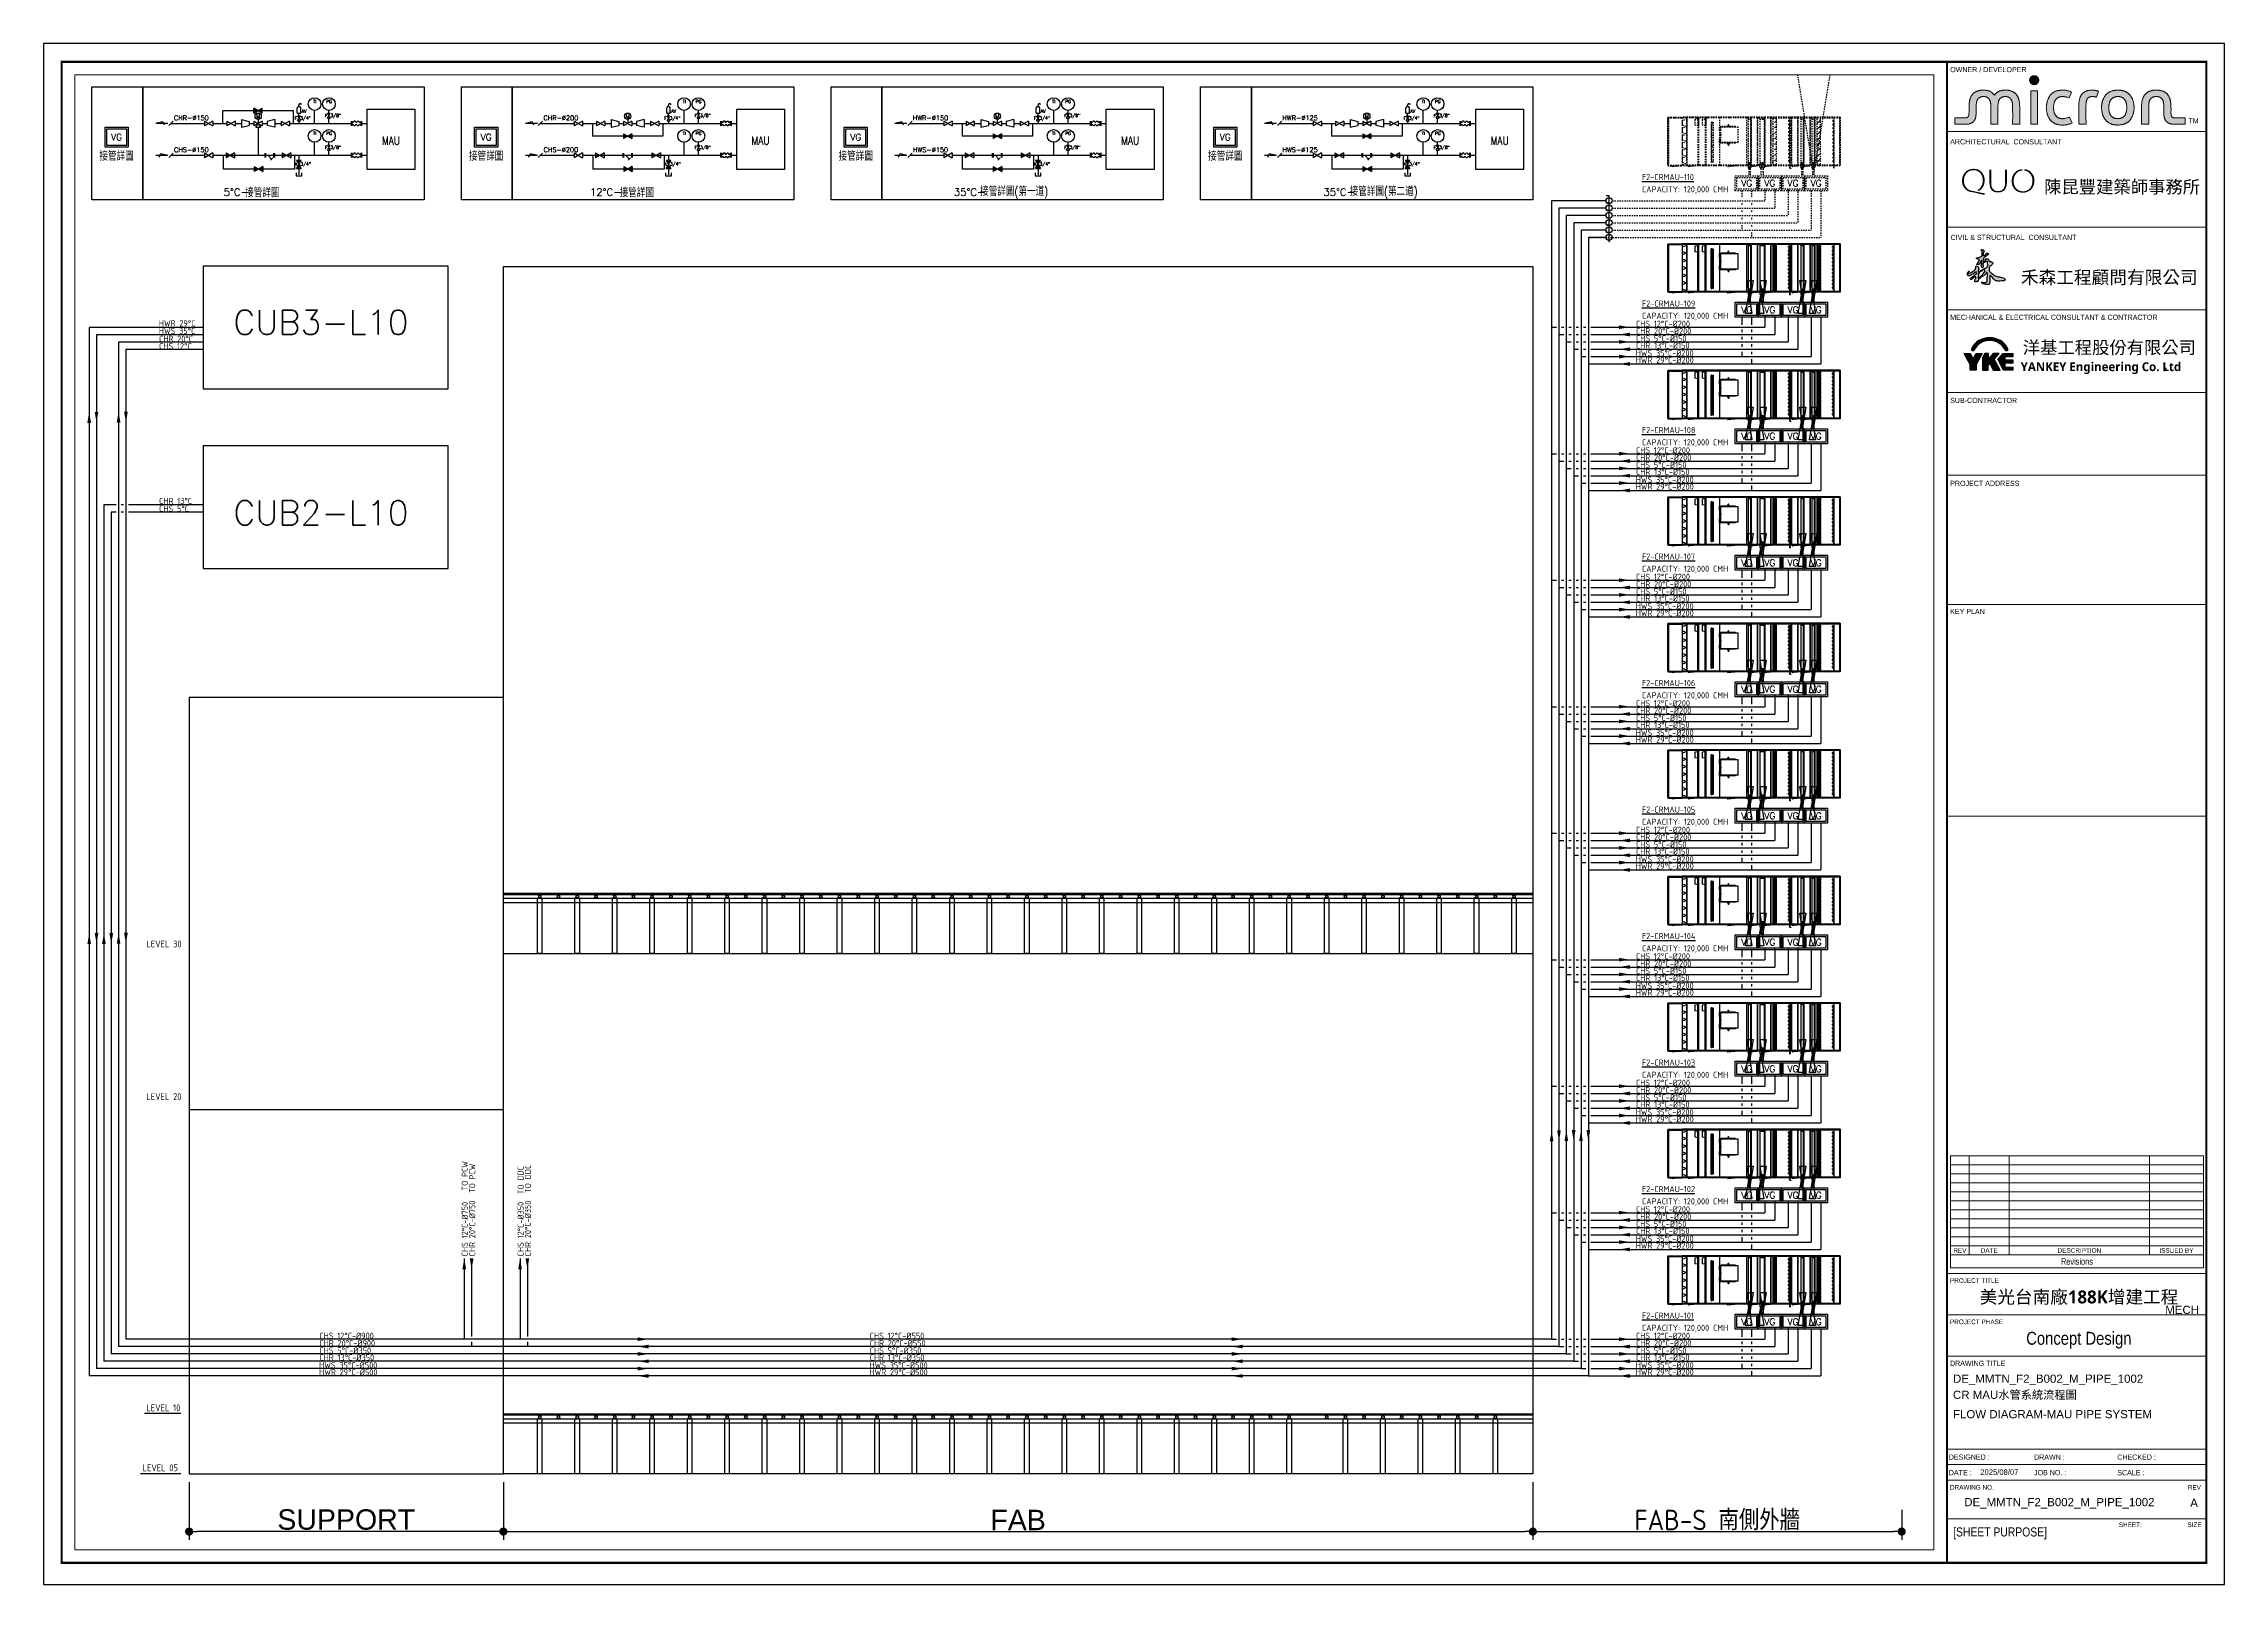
# Paper-space layout 'PDF' of a CAD drawing. Header units: millimetres. Extents: x 0 to 401, y 0 to 283.
# The model-space entities are those that its viewports show. They can reach past a viewport. Long polylines and large blocks are cut down to what shows.
import ezdxf
from ezdxf.enums import TextEntityAlignment as Align

# ---------------------------------------------------------------- set-up
doc = ezdxf.new("R2010")
doc.units = ezdxf.units.MM
doc.linetypes.add('CENTER', pattern=[2, 1.25, -0.25, 0.25, -0.25])
doc.linetypes.add('HIDDEN2', pattern=[0.1875, 0.125, -0.0625])
for name, color, linetype in [('0-CHR-中溫', 30, 'Continuous'), ('0-CHR-低溫', 4, 'Continuous'), ('0-CHS-中溫', 3, 'Continuous'), ('0-CHS-低溫', 5, 'Continuous'), ('0-HWR', 6, 'Continuous'), ('0-HWS', 1, 'Continuous'), ('01', 1, 'Continuous'), ('02', 7, 'Continuous'), ('02-1', 7, 'Continuous'), ('03', 7, 'Continuous'), ('06-空調-空調', 21, 'Continuous'), ('0圖號', 7, 'Continuous'), ('A-DETL-01', 1, 'Continuous'), ('AC-柱號', 7, 'Continuous'), ('ACC-450', 2, 'Continuous'), ('ACC-850', 2, 'Continuous'), ('ARW', 151, 'Continuous'), ('CLC', 140, 'Continuous'), ('DETL-TXT', 4, 'Continuous'), ('DIF', 120, 'Continuous'), ('DIM', 6, 'Continuous'), ('FAN', 3, 'Continuous'), ('Flange', 6, 'Continuous'), ('FLC', 40, 'Continuous'), ('HEPA', 6, 'Continuous'), ('HTC', 1, 'Continuous'), ('M-CEQPM-MAU', 22, 'Continuous'), ('M-CEQPM-TEXT', 3, 'Continuous'), ('M-CMDUCT-TEXT', 3, 'Continuous'), ('M-EQPM-TXT', 4, 'Continuous'), ('M-HVAC-CMDUCT', 150, 'Continuous'), ('M-PIPE-FITTING', 2, 'Continuous'), ('txt', 2, 'Continuous'), ('Type02x02', 7, 'Continuous'), ('Type05x04', 7, 'Continuous'), ('Type06x05', 7, 'Continuous'), ('Type07x05', 7, 'Continuous'), ('TYPE10X08', 7, 'Continuous'), ('Type10x09', 7, 'Continuous'), ('Type12x08', 7, 'Continuous'), ('Type12x09', 7, 'Continuous'), ('Type14x10', 7, 'Continuous'), ('X188KBDR-A3_P-Y2257103$0$0000-A1-FRAME-Micron$0$ASP_1', 7, 'Continuous'), ('X188KBDR-A3_P-Y2257103$0$0000-A1-FRAME-Micron$0$ASP_2', 7, 'Continuous'), ('X188KBDR-A3_P-Y2257103$0$0000-A1-FRAME-Micron$0$ASP_3', 7, 'Continuous'), ('X188KBDR-A3_P-Y2257103$0$0000-A1-FRAME-Micron$0$B-Frame', 7, 'Continuous'), ('X188KBDR-A3_P-Y2257103$0$0000-A1-FRAME-Micron$0$B-TITLE', 7, 'Continuous'), ('X188KBDR-A3_P-Y2257103$0$0000-A1-FRAME-Micron$0$Hattch', 7, 'Continuous'), ('X188KBDR-A3_P-Y2257103$0$0000-A1-FRAME-Micron$0$project', 7, 'Continuous'), ('X188KBDR-A3_P-Y2257103$0$0000-A1-FRAME-Micron$0$yke01', 7, 'Continuous'), ('X188KBDR-A3_P-Y2257103$0$0000-A1-FRAME-Micron$0$yke02', 7, 'Continuous'), ('軸心', 41, 'Continuous'), ('風車架', 4, 'Continuous')]:
    doc.layers.add(name, color=color, linetype=linetype)
doc.styles.add('AA-TXT', font='isocp.shx', dxfattribs={"bigfont": 'chineset.shx'})
doc.styles.add('HKEC', font='romans.shx', dxfattribs={"bigfont": 'china.shx'})
doc.styles.add('STDTEXT', font='simplex.shx', dxfattribs={"bigfont": 'china.shx'})
doc.styles.add('X188KBDR-A3_P-Y2257103$0$0000-A1-FRAME-Micron$0$Arial Narrow', font='ARIALN.TTF', dxfattribs={"height": 2})
doc.styles.add('X188KBDR-A3_P-Y2257103$0$0000-A1-FRAME-Micron$0$Arial Narrow_1', font='ARIALN.TTF', dxfattribs={"height": 1.8})
doc.styles.add('X188KBDR-A3_P-Y2257103$0$0000-A1-FRAME-Micron$0$Arial Narrow_4', font='ARIALN.TTF', dxfattribs={"height": 3.5})
doc.styles.add('X188KBDR-A3_P-Y2257103$0$0000-A1-FRAME-Micron$0$Arial Narrow_5', font='ARIALN.TTF', dxfattribs={"height": 2.5})
doc.styles.add('X188KBDR-A3_P-Y2257103$0$0000-A1-FRAME-Micron$0$Arial Narrow_7', font='ARIALN.TTF', dxfattribs={"height": 5})
doc.styles.add('X188KBDR-A3_P-Y2257103$0$0000-A1-FRAME-Micron$0$STANDARD', font='txt.shx', dxfattribs={"height": 0.2, "bigfont": 'china.shx'})
doc.styles.add('全懋', font='romanc.shx', dxfattribs={"bigfont": 'chineset.shx'})
doc.styles.add('圖框', font='arial.ttf')
doc.dimstyles.new('10-dim', dxfattribs={"dimscale": 10, "dimtxt": 0.25, "dimasz": 0.1, "dimexe": 0.1, "dimexo": 0.1, "dimgap": 0.05, "dimtad": 1, "dimdec": 0, "dimlfac": 100, "dimdsep": 46, "dimtxsty": 'AA-TXT', "dimblk": 'DOT', "dimcen": 2, "dimclrd": 256, "dimclre": 256, "dimclrt": 256, "dimazin": 0, "dimtfac": 1, "dimtdec": 0, "dimtix": 1, "dimtmove": 2, "dimatfit": 3, "dimldrblk": 'CIR', "dimfxl": 1, "dimtvp": 1, "dimtolj": 1, "dimtzin": 0, "dimarcsym": 0})
doc.dimstyles.get("Standard").update_dxf_attribs({"dimtxt": 0.18, "dimasz": 0.18, "dimexe": 0.18, "dimexo": 0.0625, "dimgap": 0.09, "dimtad": 0, "dimtih": 1, "dimtoh": 1, "dimdec": 4, "dimzin": 0, "dimdsep": 46, "dimtxsty": 'Standard', "dimcen": 0.09, "dimadec": 0, "dimazin": 0, "dimtfac": 1, "dimtdec": 4, "dimtofl": 0, "dimtmove": 0, "dimatfit": 3, "dimfxl": 1, "dimtolj": 1, "dimtzin": 0, "dimarcsym": 0})
pattern_1 = [(45, (-14652.315, -9642.747), (-44.90128, 44.90128), [])]
pattern_2 = [(225, (1811.597, 1075.805), (13.47038, -13.47038), [])]
pattern_3 = [(45, (-3258.3937, 442.7932), (-1.0102788, 1.0102788), [])]

psp = doc.layouts.new('PDF')

# ---------------------------------------------------------------- texts
at = {"style": '圖框', "width": 1.007201}
for s, height, p in [('MECH', 1.501, (389.81, 50.43)), ('DE_MMTN_F2_B002_M_PIPE_1002', 1.5, (350.81, 37.78)), ('CR MAU水管系統流程圖', 1.5, (350.81, 34.82)), ('FLOW DIAGRAM-MAU PIPE SYSTEM', 1.5, (350.81, 31.26)), ('DE_MMTN_F2_B002_M_PIPE_1002', 1.5, (352.88, 15.11)), ('A', 1.5, (394.4, 14.98))]:
    psp.add_text(s, height=height, dxfattribs=at).set_placement(p, align=Align.MIDDLE_LEFT)
at = {"layer": 'AC-柱號', "insert": (355.84, 20.1), "char_height": 1, "attachment_point": 7, "style": '圖框'}
psp.add_mtext('2025/08/07', dxfattribs=at)

msp = doc.modelspace()

# ---------------------------------------------------------------- texts
at = {"layer": '02', "linetype": 'Continuous', "ltscale": 200, "style": 'HKEC'}
for s, p in [('TI', (109.544, 2093.794)), ('PG', (114.813, 2093.794)), ('TI', (245.344, 2093.794)), ('PG', (250.614, 2093.794)), ('TI', (381.145, 2093.794)), ('PG', (386.414, 2093.794)), ('TI', (516.946, 2093.794)), ('PG', (522.215, 2093.794)), ('TI', (109.544, 2082.085)), ('PG', (114.813, 2082.085)), ('TI', (245.344, 2082.085)), ('PG', (250.614, 2082.085)), ('TI', (381.145, 2082.085)), ('PG', (386.414, 2082.085)), ('TI', (516.946, 2082.085)), ('PG', (522.215, 2082.085))]:
    msp.add_text(s, height=1.1709, dxfattribs=at).set_placement(p, align=Align.MIDDLE)
at = {"layer": '02-1', "ltscale": 200, "style": 'HKEC'}
for s, p in [('CHR-%%C150', (64.217, 2087.766)), ('CHR-%%C200', (200.017, 2087.766)), ('HWR-%%C150', (335.818, 2087.766)), ('HWR-%%C125', (471.619, 2087.766)), ('CHS-%%C150', (64.217, 2076.057)), ('CHS-%%C200', (200.017, 2076.057)), ('HWS-%%C150', (335.818, 2076.057)), ('HWS-%%C125', (471.619, 2076.057))]:
    msp.add_text(s, height=1.7564, dxfattribs=at).set_placement(p, align=Align.MIDDLE)
at = {"layer": '03', "linetype": 'Continuous', "ltscale": 200, "style": 'HKEC'}
for s, height, p in [('F', 1.171, (102.678, 2087.627)), ('3/4"', 1.1709, (106.171, 2087.627)), ('AV', 1.1709, (105.621, 2090.265)), ('F', 1.171, (113.797, 2088.571)), ('3/8"', 1.1709, (117.304, 2088.571)), ('F', 1.171, (238.479, 2087.627)), ('3/4"', 1.1709, (241.972, 2087.627)), ('AV', 1.1709, (241.421, 2090.265)), ('F', 1.171, (249.598, 2088.571)), ('3/8"', 1.1709, (253.104, 2088.571)), ('F', 1.171, (374.28, 2087.627)), ('3/4"', 1.1709, (377.772, 2087.627)), ('AV', 1.1709, (377.222, 2090.265)), ('F', 1.171, (385.398, 2088.571)), ('3/8"', 1.1709, (388.905, 2088.571)), ('F', 1.171, (510.08, 2087.627)), ('3/4"', 1.1709, (513.573, 2087.627)), ('AV', 1.1709, (513.023, 2090.265)), ('F', 1.171, (521.199, 2088.571)), ('3/8"', 1.1709, (524.705, 2088.571)), ('VG', 2.4263, (36.749, 2080.666)), ('F', 1.171, (113.797, 2076.862)), ('3/8"', 1.1709, (117.304, 2076.862)), ('VG', 2.4263, (172.55, 2080.666)), ('F', 1.171, (249.598, 2076.862)), ('3/8"', 1.1709, (253.104, 2076.862)), ('VG', 2.4263, (308.35, 2080.666)), ('F', 1.171, (385.398, 2076.862)), ('3/8"', 1.1709, (388.905, 2076.862)), ('VG', 2.4263, (444.151, 2080.666)), ('F', 1.171, (521.199, 2076.862)), ('3/8"', 1.1709, (524.705, 2076.862)), ('A', 1.171, (102.678, 2070.772)), ('3/4"', 1.1709, (106.255, 2070.772)), ('A', 1.171, (238.479, 2070.772)), ('3/4"', 1.1709, (242.056, 2070.772)), ('A', 1.171, (374.28, 2070.772)), ('3/4"', 1.1709, (377.856, 2070.772)), ('A', 1.171, (510.08, 2070.772)), ('3/4"', 1.1709, (513.657, 2070.772))]:
    msp.add_text(s, height=height, dxfattribs=at).set_placement(p, align=Align.MIDDLE)
at = {"layer": '03', "ltscale": 200, "style": 'HKEC', "width": 0.8}
for s, p in [('接管詳圖', (36.749, 2073.982)), ('MAU', (137.593, 2079.434)), ('接管詳圖', (172.55, 2073.982)), ('MAU', (273.393, 2079.434)), ('接管詳圖', (308.35, 2073.982)), ('MAU', (409.194, 2079.434)), ('接管詳圖', (444.151, 2073.982)), ('MAU', (544.995, 2079.434)), ('接管詳圖', (90.306, 2060.588)), ('接管詳圖', (227.906, 2060.588)), ('接管詳圖(第一道)', (366.557, 2060.588)), ('接管詳圖(第二道)', (502.357, 2060.588))]:
    msp.add_text(s, height=3.0326, dxfattribs=at).set_placement(p, align=Align.MIDDLE)
at = {"layer": '03', "ltscale": 200, "style": 'HKEC'}
for s, p in [('5%%DC-', (80.688, 2060.497)), ('12%%DC-', (216.488, 2060.497)), ('35%%DC-', (350.179, 2060.497)), ('35%%DC-', (485.98, 2060.497))]:
    msp.add_text(s, height=2.7294, dxfattribs=at).set_placement(p, align=Align.MIDDLE)
at = {"layer": 'DETL-TXT', "ltscale": 0.1, "style": 'AA-TXT'}
for s, p in [('HWR 29%%DC', (52.28, 2011.18)), ('CHS 12%%DC-%%C200', (595.051, 2011.019)), ('HWS 35%%DC', (52.28, 2008.361)), ('CHR 20%%DC', (52.368, 2005.496)), ('CHS 12%%DC', (52.368, 2002.796)), ('CHR 20%%DC-%%C200', (595.051, 2008.319)), ('CHS 5%%DC-%%C150', (595.051, 2005.619)), ('CHR 13%%DC-%%C150', (595.051, 2003.038)), ('HWS 35%%DC-%%C200', (594.963, 2000.219)), ('HWR 29%%DC-%%C200', (594.963, 1997.638)), ('CHS 12%%DC-%%C200', (595.051, 1964.547)), ('CHR 20%%DC-%%C200', (595.051, 1961.847)), ('HWS 35%%DC-%%C200', (594.963, 1953.747)), ('CHS 5%%DC-%%C150', (595.051, 1959.147)), ('CHR 13%%DC-%%C150', (595.051, 1956.566)), ('CHR 13%%DC', (52.368, 1945.918)), ('HWR 29%%DC-%%C200', (594.963, 1951.166)), ('CHS 5%%DC', (52.368, 1943.098)), ('CHS 12%%DC-%%C200', (595.051, 1918.076)), ('CHR 20%%DC-%%C200', (595.051, 1915.376)), ('HWS 35%%DC-%%C200', (594.963, 1907.276)), ('CHS 5%%DC-%%C150', (595.051, 1912.676)), ('CHR 13%%DC-%%C150', (595.051, 1910.095)), ('HWR 29%%DC-%%C200', (594.963, 1904.695)), ('CHS 12%%DC-%%C200', (595.051, 1871.604)), ('CHR 20%%DC-%%C200', (595.051, 1868.904)), ('CHS 5%%DC-%%C150', (595.051, 1866.204)), ('HWS 35%%DC-%%C200', (594.963, 1860.804)), ('HWR 29%%DC-%%C200', (594.963, 1858.223)), ('CHR 13%%DC-%%C150', (595.051, 1863.623)), ('CHS 12%%DC-%%C200', (595.051, 1825.132)), ('CHR 20%%DC-%%C200', (595.051, 1822.432)), ('CHS 5%%DC-%%C150', (595.051, 1819.732)), ('CHR 13%%DC-%%C150', (595.051, 1817.151)), ('HWS 35%%DC-%%C200', (594.963, 1814.332)), ('HWR 29%%DC-%%C200', (594.963, 1811.751)), ('CHS 12%%DC-%%C200', (595.051, 1778.661)), ('CHR 20%%DC-%%C200', (595.051, 1775.961)), ('CHS 5%%DC-%%C150', (595.051, 1773.261)), ('CHR 13%%DC-%%C150', (595.051, 1770.68)), ('HWS 35%%DC-%%C200', (594.963, 1767.861)), ('HWR 29%%DC-%%C200', (594.963, 1765.28)), ('CHS 12%%DC-%%C200', (595.051, 1732.189)), ('CHR 20%%DC-%%C200', (595.051, 1729.489)), ('HWS 35%%DC-%%C200', (594.963, 1721.389)), ('CHS 5%%DC-%%C150', (595.051, 1726.789)), ('CHR 13%%DC-%%C150', (595.051, 1724.208)), ('HWR 29%%DC-%%C200', (594.963, 1718.808)), ('CHS 12%%DC-%%C200', (595.051, 1685.717)), ('CHR 20%%DC-%%C200', (595.051, 1683.017)), ('HWS 35%%DC-%%C200', (594.963, 1674.917)), ('CHS 5%%DC-%%C150', (595.051, 1680.317)), ('CHR 13%%DC-%%C150', (595.051, 1677.736)), ('HWR 29%%DC-%%C200', (594.963, 1672.336)), ('CHS 12%%DC-%%C900', (111.261, 1639.246)), ('CHR 20%%DC-%%C900', (111.261, 1636.546)), ('CHS 5%%DC-%%C350', (111.261, 1633.846)), ('CHS 12%%DC-%%C550', (313.476, 1639.246)), ('CHR 20%%DC-%%C550', (313.476, 1636.546)), ('CHS 5%%DC-%%C350', (313.476, 1633.846)), ('CHS 12%%DC-%%C200', (595.051, 1639.246)), ('CHR 20%%DC-%%C200', (595.051, 1636.546)), ('CHS 5%%DC-%%C150', (595.051, 1633.846)), ('HWS 35%%DC-%%C500', (111.172, 1628.446)), ('HWR 29%%DC-%%C500', (111.172, 1625.865)), ('CHR 13%%DC-%%C350', (111.261, 1631.265)), ('HWS 35%%DC-%%C500', (313.388, 1628.446)), ('HWR 29%%DC-%%C500', (313.388, 1625.865)), ('CHR 13%%DC-%%C350', (313.476, 1631.265)), ('HWS 35%%DC-%%C200', (594.963, 1628.446)), ('HWR 29%%DC-%%C200', (594.963, 1625.865)), ('CHR 13%%DC-%%C150', (595.051, 1631.265))]:
    msp.add_text(s, height=2.25, dxfattribs=at).set_placement(p)
for s, p in [('CHS 12%%DC-%%C750   TO PCW', (165.834, 1669.552)), ('CHR 20%%DC-%%C750  TO PCW', (168.534, 1669.552)), ('CHS 12%%DC-%%C350  TO DDC', (186.329, 1669.552)), ('CHR 20%%DC-%%C350  TO DDC', (189.029, 1669.552))]:
    msp.add_text(s, height=2.25, rotation=90, dxfattribs=at).set_placement(p)
at = {"layer": 'M-CEQPM-TEXT', "style": 'AA-TXT', "width": 0.8}
for s, p in [('LEVEL 30', (47.734, 1783.041)), ('LEVEL 20', (47.734, 1726.978)), ('LEVEL 10', (47.734, 1612.654)), ('LEVEL 05', (46.336, 1590.606))]:
    msp.add_text(s, height=2.5, dxfattribs=at).set_placement(p)
at = {"layer": 'M-CMDUCT-TEXT', "style": 'STDTEXT'}
for s, p in [('CUB3-L10', (79.637, 2012.675)), ('CUB2-L10', (79.637, 1942.7))]:
    msp.add_text(s, height=9, dxfattribs=at).set_placement(p, align=Align.MIDDLE_LEFT)
at = {"layer": 'M-EQPM-TXT', "style": 'AA-TXT'}
for s, p in [('%%UF2-CRMAU-110', (597.258, 2064.903)), ('%%UF2-CRMAU-109', (597.258, 2018.431)), ('%%UF2-CRMAU-108', (597.258, 1971.959)), ('%%UF2-CRMAU-107', (597.258, 1925.488)), ('%%UF2-CRMAU-106', (597.258, 1879.016)), ('%%UF2-CRMAU-105', (597.258, 1832.544)), ('%%UF2-CRMAU-104', (597.258, 1786.073)), ('%%UF2-CRMAU-103', (597.258, 1739.601)), ('%%UF2-CRMAU-102', (597.258, 1693.129)), ('%%UF2-CRMAU-101', (597.258, 1646.658))]:
    msp.add_text(s, height=2.25, dxfattribs=at).set_placement(p)
at = {"layer": 'M-EQPM-TXT', "color": 3, "style": 'AA-TXT'}
for p in [(597.258, 2060.403), (597.258, 2013.931), (597.258, 1967.459), (597.258, 1920.988), (597.258, 1874.516), (597.258, 1828.044), (597.258, 1781.573), (597.258, 1735.101), (597.258, 1688.629), (597.258, 1642.158)]:
    msp.add_text('CAPACITY: 120,000 CMH', height=2.25, dxfattribs=at).set_placement(p)
at = {"layer": 'M-HVAC-CMDUCT', "color": 252, "linetype": 'HIDDEN2', "style": 'HKEC'}
for p in [(635.774, 2063.759), (644.266, 2063.759), (652.758, 2063.759), (661.25, 2063.759)]:
    msp.add_text('VG', height=2.4263, dxfattribs=at).set_placement(p, align=Align.MIDDLE)

# ---------------------------------------------------------------- blocks, each defined once
blk = doc.blocks.new('X188KBDR-A3_P-Y2257103$0$0000-A1-FRAME-Micron$0$A$C6BF87E68')
h = blk.add_hatch(color=0)
h.dxf.hatch_style = 2
edge = h.paths.add_edge_path()
edge.add_spline(control_points=[(52, 17.6), (53.6, 20.3), (55.9, 21.6), (59, 21.6)], knot_values=[13, 13, 13, 13, 14, 14, 14, 14], degree=3, periodic=0)
edge.add_spline(control_points=[(59, 21.6), (59, 21.6), (59, 21.6), (59, 21.6)], knot_values=[12, 12, 12, 12, 13, 13, 13, 13], degree=3, periodic=0)
edge.add_spline(control_points=[(59, 21.6), (61.8, 21.6), (63.9, 20.5), (65.5, 18.3)], knot_values=[11, 11, 11, 11, 12, 12, 12, 12], degree=3, periodic=0)
edge.add_spline(control_points=[(65.5, 18.3), (66.6, 16.5), (67.1, 14.7), (67.1, 12.9)], knot_values=[10, 10, 10, 10, 11, 11, 11, 11], degree=3, periodic=0)
edge.add_spline(control_points=[(67.1, 12.9), (67.1, 12.9), (67.1, 12.4), (67.1, 12.4)], knot_values=[9, 9, 9, 9, 10, 10, 10, 10], degree=3, periodic=0)
edge.add_spline(control_points=[(67.1, 12.4), (67.1, 10.9), (66.8, 9.5), (66.1, 8)], knot_values=[8, 8, 8, 8, 9, 9, 9, 9], degree=3, periodic=0)
edge.add_spline(control_points=[(66.1, 8), (65.2, 6.1), (63.8, 4.8), (62, 4)], knot_values=[7, 7, 7, 7, 8, 8, 8, 8], degree=3, periodic=0)
edge.add_spline(control_points=[(62, 4), (62, 4), (63.9, 3.6), (63.9, 3.6)], knot_values=[6, 6, 6, 6, 7, 7, 7, 7], degree=3, periodic=0)
edge.add_spline(control_points=[(63.9, 3.6), (64.4, 3.9), (65, 4.3), (65.6, 4.7)], knot_values=[5, 5, 5, 5, 6, 6, 6, 6], degree=3, periodic=0)
edge.add_spline(control_points=[(65.6, 4.7), (67.7, 6.7), (68.8, 9.3), (68.8, 12.6)], knot_values=[4, 4, 4, 4, 5, 5, 5, 5], degree=3, periodic=0)
edge.add_spline(control_points=[(68.8, 12.6), (68.8, 12.6), (68.8, 12.9), (68.8, 12.9)], knot_values=[3, 3, 3, 3, 4, 4, 4, 4], degree=3, periodic=0)
edge.add_spline(control_points=[(68.8, 12.9), (68.8, 15.6), (67.9, 18), (66.2, 19.9)], knot_values=[2, 2, 2, 2, 3, 3, 3, 3], degree=3, periodic=0)
edge.add_spline(control_points=[(66.2, 19.9), (64.4, 21.8), (62, 22.8), (59.3, 22.8)], knot_values=[1, 1, 1, 1, 2, 2, 2, 2], degree=3, periodic=0)
edge.add_spline(control_points=[(59.3, 22.8), (59.3, 22.8), (58.9, 22.8), (58.9, 22.8)], knot_values=[0, 0, 0, 0, 1, 1, 1, 1], degree=3, periodic=0)
edge.add_spline(control_points=[(58.9, 22.8), (56.8, 22.8), (54.8, 22.2), (53, 20.9)], knot_values=[30, 30, 30, 30, 31, 31, 31, 31], degree=3, periodic=0)
edge.add_spline(control_points=[(53, 20.9), (50.4, 18.9), (49, 16.1), (49, 12.5)], knot_values=[29, 29, 29, 29, 30, 30, 30, 30], degree=3, periodic=0)
edge.add_spline(control_points=[(49, 12.5), (49, 12.5), (49, 12.1), (49, 12.1)], knot_values=[28, 28, 28, 28, 29, 29, 29, 29], degree=3, periodic=0)
edge.add_spline(control_points=[(49, 12.1), (49, 10.8), (49.3, 9.4), (49.8, 8.1)], knot_values=[27, 27, 27, 27, 28, 28, 28, 28], degree=3, periodic=0)
edge.add_spline(control_points=[(49.8, 8.1), (50.8, 5.8), (52.4, 4.2), (54.5, 3.2)], knot_values=[26, 26, 26, 26, 27, 27, 27, 27], degree=3, periodic=0)
edge.add_spline(control_points=[(54.5, 3.2), (55.1, 3), (55.8, 2.7), (56.7, 2.5)], knot_values=[25, 25, 25, 25, 26, 26, 26, 26], degree=3, periodic=0)
edge.add_spline(control_points=[(56.7, 2.5), (57.3, 2.4), (58.1, 2.3), (59.2, 2.2)], knot_values=[24, 24, 24, 24, 25, 25, 25, 25], degree=3, periodic=0)
edge.add_spline(control_points=[(59.2, 2.2), (62.8, 1.3), (65.9, 0.5), (68.5, 0)], knot_values=[23, 23, 23, 23, 24, 24, 24, 24], degree=3, periodic=0)
edge.add_spline(control_points=[(68.5, 0), (68.5, 0), (68.7, 0.4), (69, 1.3)], knot_values=[22, 22, 22, 22, 23, 23, 23, 23], degree=3, periodic=0)
edge.add_spline(control_points=[(69, 1.3), (69, 1.3), (69, 1.3), (69, 1.3)], knot_values=[21.00001, 21.00001, 21.00001, 21.00001, 21.99999, 21.99999, 21.99999, 21.99999], degree=3, periodic=0)
edge.add_spline(control_points=[(69, 1.3), (64.9, 2), (61.7, 2.6), (59.5, 3.2)], knot_values=[20, 20, 20, 20, 21, 21, 21, 21], degree=3, periodic=0)
edge.add_spline(control_points=[(59.5, 3.2), (58.8, 3.4), (58.1, 3.5), (57.2, 3.6)], knot_values=[19, 19, 19, 19, 20, 20, 20, 20], degree=3, periodic=0)
edge.add_spline(control_points=[(57.2, 3.6), (56.5, 3.8), (55.9, 4), (55.4, 4.3)], knot_values=[18, 18, 18, 18, 19, 19, 19, 19], degree=3, periodic=0)
edge.add_spline(control_points=[(55.4, 4.3), (54.8, 4.5), (54, 5), (53.1, 5.9)], knot_values=[17, 17, 17, 17, 18, 18, 18, 18], degree=3, periodic=0)
edge.add_spline(control_points=[(53.1, 5.9), (51.5, 7.7), (50.7, 9.8), (50.7, 12.1)], knot_values=[16, 16, 16, 16, 17, 17, 17, 17], degree=3, periodic=0)
edge.add_spline(control_points=[(50.7, 12.1), (50.7, 12.1), (50.7, 12.6), (50.7, 12.6)], knot_values=[15, 15, 15, 15, 16, 16, 16, 16], degree=3, periodic=0)
edge.add_spline(control_points=[(50.7, 12.6), (50.7, 14.3), (51.1, 16), (52, 17.6)], knot_values=[14, 14, 14, 14, 15, 15, 15, 15], degree=3, periodic=0)
h = blk.add_hatch(color=0)
h.dxf.hatch_style = 2
edge = h.paths.add_edge_path()
edge.add_spline(control_points=[(74.6, 22), (74.6, 22), (74.6, 10.2), (74.6, 10.2), (74.6, 7.8), (75.1, 6), (76.3, 4.9), (77.3, 3.8), (78.7, 3.3), (80.4, 3.3), (82.3, 3.3), (83.8, 3.8), (84.9, 4.9), (86, 6.1), (86.6, 7.9), (86.6, 10.2), (86.6, 10.2), (86.6, 22), (86.6, 22), (86.6, 22), (88.2, 22), (88.2, 22), (88.2, 22), (88.2, 10.3), (88.2, 10.3), (88.2, 7.5), (87.4, 5.3), (85.8, 3.9), (84.5, 2.7), (82.6, 2.1), (80.4, 2.1), (78.2, 2.1), (76.5, 2.7), (75.2, 3.8), (73.7, 5.2), (73, 7.3), (73, 10.1), (73, 10.1), (73, 22), (73, 22), (73, 22), (74.6, 22), (74.6, 22)], knot_values=[0, 0, 0, 0, 1, 1, 1, 2, 2, 2, 3, 3, 3, 4, 4, 4, 5, 5, 5, 6, 6, 6, 7, 7, 7, 8, 8, 8, 9, 9, 9, 10, 10, 10, 11, 11, 11, 12, 12, 12, 13, 13, 13, 14, 14, 14, 14], degree=3, periodic=0)
h = blk.add_hatch(color=0)
h.dxf.hatch_style = 2
edge = h.paths.add_edge_path()
edge.add_spline(control_points=[(109.7, 19.5), (108.1, 21.3), (106, 22.3), (103.4, 22.5)], knot_values=[15, 15, 15, 15, 16, 16, 16, 16], degree=3, periodic=0)
edge.add_spline(control_points=[(103.4, 22.5), (103.4, 22.5), (103.4, 21.3), (103.4, 21.3)], knot_values=[14, 14, 14, 14, 15, 15, 15, 15], degree=3, periodic=0)
edge.add_spline(control_points=[(103.4, 21.3), (105.6, 21), (107.4, 20), (108.7, 18.2)], knot_values=[13, 13, 13, 13, 14, 14, 14, 14], degree=3, periodic=0)
edge.add_spline(control_points=[(108.7, 18.2), (110, 16.6), (110.6, 14.6), (110.6, 12.4)], knot_values=[12, 12, 12, 12, 13, 13, 13, 13], degree=3, periodic=0)
edge.add_spline(control_points=[(110.6, 12.4), (110.6, 9.8), (109.9, 7.7), (108.6, 6)], knot_values=[11, 11, 11, 11, 12, 12, 12, 12], degree=3, periodic=0)
edge.add_spline(control_points=[(108.6, 6), (107.1, 4.1), (105, 3.1), (102.3, 3.1)], knot_values=[10, 10, 10, 10, 11, 11, 11, 11], degree=3, periodic=0)
edge.add_spline(control_points=[(102.3, 3.1), (99.7, 3.1), (97.6, 4.1), (96.1, 6)], knot_values=[9, 9, 9, 9, 10, 10, 10, 10], degree=3, periodic=0)
edge.add_spline(control_points=[(96.1, 6), (94.8, 7.7), (94.1, 9.8), (94.1, 12.1)], knot_values=[8, 8, 8, 8, 9, 9, 9, 9], degree=3, periodic=0)
edge.add_spline(control_points=[(94.1, 12.1), (94.1, 14.6), (94.8, 16.7), (96.1, 18.4)], knot_values=[7, 7, 7, 7, 8, 8, 8, 8], degree=3, periodic=0)
edge.add_spline(control_points=[(96.1, 18.4), (97.5, 20.2), (99.4, 21.2), (101.8, 21.3)], knot_values=[6, 6, 6, 6, 7, 7, 7, 7], degree=3, periodic=0)
edge.add_spline(control_points=[(101.8, 21.3), (101.8, 21.3), (101.8, 22.5), (101.8, 22.5)], knot_values=[5, 5, 5, 5, 6, 6, 6, 6], degree=3, periodic=0)
edge.add_spline(control_points=[(101.8, 22.5), (99.2, 22.4), (97, 21.4), (95.3, 19.7)], knot_values=[4, 4, 4, 4, 5, 5, 5, 5], degree=3, periodic=0)
edge.add_spline(control_points=[(95.3, 19.7), (93.4, 17.8), (92.4, 15.2), (92.4, 12)], knot_values=[3, 3, 3, 3, 4, 4, 4, 4], degree=3, periodic=0)
edge.add_spline(control_points=[(92.4, 12), (92.4, 9), (93.4, 6.5), (95.2, 4.7)], knot_values=[2, 2, 2, 2, 3, 3, 3, 3], degree=3, periodic=0)
edge.add_spline(control_points=[(95.2, 4.7), (97, 2.8), (99.4, 1.9), (102.2, 1.9)], knot_values=[1, 1, 1, 1, 2, 2, 2, 2], degree=3, periodic=0)
edge.add_spline(control_points=[(102.2, 1.9), (105.1, 1.9), (107.5, 2.9), (109.3, 4.7)], knot_values=[0, 0, 0, 0, 1, 1, 1, 1], degree=3, periodic=0)
edge.add_spline(control_points=[(109.3, 4.7), (111.3, 6.7), (112.3, 9.2), (112.3, 12.4)], knot_values=[17, 17, 17, 17, 18, 18, 18, 18], degree=3, periodic=0)
edge.add_spline(control_points=[(112.3, 12.4), (112.3, 15.3), (111.4, 17.7), (109.7, 19.5)], knot_values=[16, 16, 16, 16, 17, 17, 17, 17], degree=3, periodic=0)
blk = doc.blocks.new('X188KBDR-A3_P-Y2257103$0$0000-A1-FRAME-Micron$0$A$C53eb0ea9')
h = blk.add_hatch(color=256)
h.dxf.hatch_style = 1
h.paths.add_polyline_path([(-46.1, 18.3), (-48.3, 17.7), (-48.4, 17.7), (-49, 17.6), (-49.3, 17.3), (-48.8, 16.9), (-48.3, 16.7), (-47.7, 16.5), (-47.3, 16.4), (-47.1, 16.1), (-47.1, 15.7), (-47.1, 15.4), (-47.4, 14.9), (-47.9, 14.1), (-48.6, 13.4), (-49, 12.8), (-48.8, 12.6), (-48.4, 12.5), (-47.9, 12.4), (-47.4, 12.6), (-47.2, 12.7), (-46.9, 13), (-46.6, 13.2), (-46.6, 13.4), (-46.6, 13.5), (-46.4, 13.8), (-46.2, 14.1), (-46, 14.6), (-45.8, 15), (-45.7, 15.3), (-45.4, 15.5), (-45.3, 15.5), (-45, 15.5), (-44.9, 15.3), (-44.9, 14.8), (-44.9, 14.4), (-45.1, 13.8), (-45.3, 13.6), (-45.5, 13.5), (-45.6, 13.3), (-45.1, 13.3), (-44.9, 13.2), (-44.9, 13), (-44.9, 12.7), (-45.6, 12.3), (-45.5, 11.9), (-45.4, 11.2), (-45.2, 10.7), (-45, 10.3), (-44.7, 10.2), (-44.4, 10.2), (-44.1, 10.4), (-43.9, 10.7), (-43.9, 11.1), (-43.9, 11.4), (-44.1, 11.9), (-44.2, 12.4), (-44.2, 12.8), (-44.2, 13), (-44.1, 13.4), (-44, 13.6), (-43.9, 13.7), (-43.2, 14.1), (-42.8, 14.3), (-42.1, 14.6), (-41.7, 14.7), (-41.4, 14.8), (-41.1, 14.8), (-40.9, 14.8), (-40.7, 14.6), (-40.6, 14.4), (-40.6, 13.5), (-40.5, 12.6), (-40.5, 11.9), (-40.7, 11.3), (-40.9, 10.6), (-41.2, 10.2), (-41.8, 10), (-43.1, 9.5), (-44.1, 8.8), (-45.5, 8), (-46.1, 7.6), (-46.6, 7.1), (-47.2, 6.7), (-47.5, 6.5), (-47.6, 6.7), (-47.6, 6.8), (-47.7, 7), (-47.9, 7.4), (-47.9, 7.7), (-47.9, 8.1), (-47.7, 8.2), (-47.5, 8.3), (-47.3, 8.5), (-47.2, 8.8), (-47.4, 9.2), (-47.6, 9.5), (-47.6, 10), (-47.8, 10.6), (-48.1, 11), (-48.7, 11.3), (-49.2, 11.4), (-49.5, 11.2), (-49.7, 10.9), (-49.7, 10.2), (-49.8, 9.4), (-49.9, 8.9), (-50.4, 8.3), (-51.2, 7.7), (-52.6, 6.9), (-54.1, 6.1), (-55.2, 5.6), (-55.5, 5.4), (-55.6, 5.5), (-55.7, 5.8), (-55.7, 6.1), (-55.6, 6.2), (-55.4, 6.5), (-55.1, 6.9), (-54.9, 7.1), (-54.9, 7.3), (-55, 7.4), (-55.1, 7.3), (-55.3, 7.1), (-55.5, 6.8), (-55.8, 6.4), (-56, 6.1), (-56.2, 5.5), (-56.1, 4.8), (-55.6, 4.1), (-55.2, 3.8), (-54.9, 3.8), (-54.3, 3.9), (-53.6, 4.2), (-53.2, 4.6), (-52.9, 4.8), (-52.6, 5), (-52, 5), (-51.5, 5.2), (-51.1, 5.7), (-50.9, 6), (-50.5, 6), (-50.2, 6.2), (-50, 6.6), (-49.5, 6.7), (-49.1, 6.6), (-49, 6.1), (-49.2, 5.7), (-49.8, 5), (-50.9, 4), (-52, 3.3), (-52.9, 2.6), (-53.7, 2), (-53.9, 1.4), (-53.6, 0.9), (-53.2, 1), (-52.7, 1.1), (-52.4, 1.4), (-51.9, 1.8), (-51.6, 2.1), (-51.1, 2.5), (-50.8, 2.7), (-50.6, 2.9), (-50.3, 3), (-50, 3.1), (-49.9, 2.9), (-49.7, 2.6), (-49.7, 2.1), (-49.7, 1.8), (-49.9, 1.4), (-50.1, 1.1), (-50.5, 0.7), (-50.5, 0.2), (-50.4, -0.2), (-50.4, -0.5), (-50.2, -0.8), (-49.9, -0.9), (-49.5, -0.9), (-49.2, -0.7), (-48.9, -0.7), (-48.5, -0.7), (-48.3, -0.5), (-47.9, -0.3), (-47.8, 0.2), (-47.7, 0.7), (-47.7, 1.2), (-47.6, 1.6), (-47.7, 1.8), (-47.8, 2.3), (-47.8, 2.6), (-47.8, 3), (-47.7, 3.4), (-47.7, 3.8), (-47.7, 4.1), (-47.6, 4.5), (-47.8, 4.9), (-47.8, 5.2), (-47.8, 5.3), (-47.6, 5.4), (-47.3, 5.4), (-47.1, 5.6), (-47.1, 5.8), (-47, 6), (-46.8, 6.4), (-46.5, 6.7), (-46.2, 7), (-45.8, 7.2), (-45.5, 7.4), (-45.2, 7.5), (-44.8, 7.7), (-44.5, 7.9), (-44.3, 8.1), (-44, 8.4), (-43.7, 8.6), (-43.3, 8.6), (-42.9, 8.4), (-42.8, 8), (-42.8, 7.7), (-42.8, 7.2), (-43.2, 6.4), (-43.7, 5.5), (-44.9, 4.4), (-45.4, 3.9), (-45.9, 3.5), (-46.3, 2.9), (-46.5, 2.7), (-46.7, 2.5), (-46.8, 2.2), (-47, 1.9), (-46.8, 1.7), (-46.5, 1.7), (-46.2, 2), (-46, 2.3), (-45.7, 2.7), (-45.9, 2.8), (-46.1, 2.9), (-45.9, 3.3), (-45.6, 3.6), (-45.4, 3.8), (-45.3, 3.8), (-45.2, 3.6), (-45.2, 3.2), (-45, 3.2), (-44.6, 3.2), (-44.2, 3.5), (-43.8, 3.8), (-43.5, 4), (-43.2, 3.9), (-43, 4.3), (-42.8, 4.5), (-42.4, 4.9), (-42, 5.3), (-41.8, 5.8), (-41.7, 6.1), (-41.4, 6.3), (-41, 6.3), (-40.9, 6.1), (-40.7, 5.4), (-40.6, 4.7), (-40.6, 3.9), (-40.7, 3.2), (-40.8, 2.6), (-40.8, 1.1), (-40.8, 0.7), (-40.8, 0.4), (-40.9, 0.2), (-40.9, -0.1), (-40.9, -0.4), (-41, -0.5), (-41.3, -0.9), (-41.7, -1.2), (-42.2, -1.3), (-42.8, -1.3), (-43.7, -1.3), (-44.5, -1.2), (-45.2, -1.2), (-45.1, -1.7), (-44.8, -2), (-44.3, -2.5), (-43.3, -2.5), (-42.5, -2.7), (-41.7, -2.9), (-40.8, -3), (-40.2, -3), (-39.7, -2.8), (-39.2, -2.3), (-39, -1.8), (-38.9, -1.3), (-38.9, -1), (-38.9, -0.7), (-38.9, -0.5), (-38.9, 0.2), (-38.9, 1.7), (-38.8, 2.9), (-38.8, 3.6), (-38.7, 4.2), (-38.1, 3.7), (-37.4, 3.1), (-36.9, 2.4), (-36.4, 1.7), (-36.1, 1.3), (-35.7, 0.9), (-35, 0.4), (-34.3, 0), (-33.5, -0.2), (-32.8, -0.3), (-31.1, -0.3), (-29.8, -0.1), (-28.4, -0.1), (-27.6, -0.1), (-27.4, 0.4), (-27.3, 0.6), (-27.1, 0.8), (-27.1, 1), (-27.2, 1.2), (-27.6, 1.7), (-28, 2), (-28.7, 2.2), (-29.8, 2.5), (-31.5, 2.9), (-32.6, 3.1), (-33.6, 3.4), (-34.9, 3.8), (-35.6, 4.2), (-36.1, 4.5), (-36.7, 4.9), (-37.2, 5.5), (-37.5, 5.9), (-37.8, 6.2), (-38.3, 6.3), (-38.7, 6.6), (-39.1, 7), (-39.2, 7.5), (-39.3, 7.8), (-39.3, 8.5), (-39.3, 9.3), (-39.3, 10), (-39.3, 10.4), (-38.8, 10.9), (-38.1, 11.5), (-37.8, 11.8), (-37.5, 12.1), (-37.1, 12.5), (-36.8, 13), (-36.6, 13.2), (-36.5, 13.5), (-36.5, 13.8), (-36.8, 14), (-36.9, 14.1), (-37.2, 14.2), (-37.6, 14.4), (-38, 14.6), (-38.2, 14.8), (-38.4, 15), (-38.6, 14.9), (-38.7, 14.9), (-38.8, 14.9), (-39.1, 14.9), (-39.1, 14.9), (-39.3, 15.1), (-39.5, 15.4), (-39.6, 15.7), (-39.7, 16), (-39.9, 16.4), (-40.2, 16.7), (-40.4, 16.8), (-40.8, 16.9), (-41.3, 16.9), (-41.9, 16.9), (-42.2, 16.8), (-42.5, 16.8), (-42.5, 16.6), (-42.2, 16), (-42.2, 15.7), (-42.4, 15.6), (-42.7, 15.3), (-43.1, 15), (-43.3, 14.8), (-43.6, 14.8), (-43.7, 14.9), (-43.9, 14.9), (-43.9, 15.1), (-44, 15.5), (-44, 16), (-43.9, 16.5), (-43.8, 17.1), (-43.6, 17.7), (-43.3, 18.2), (-42.8, 18.3), (-42.5, 18.5), (-42, 18.8), (-41.7, 19.1), (-41.4, 19.3), (-41.1, 19.5), (-40.8, 19.7), (-40.5, 19.9), (-40.3, 19.9), (-40.1, 20.2), (-40, 20.5), (-40, 20.6), (-40, 20.7), (-40.2, 20.9), (-40.3, 21), (-40.5, 21), (-40.6, 21.1), (-40.8, 21.2), (-40.9, 21.2), (-41.3, 21.3), (-41.4, 21.2), (-41.5, 21.2), (-41.6, 21.1), (-41.7, 21.1), (-41.6, 20.6), (-41.7, 20.4), (-41.8, 20.2), (-42.1, 19.9), (-42.5, 19.7), (-42.9, 19.6), (-43.2, 19.5), (-43.5, 19.4), (-43.8, 19.4), (-43.8, 19.5), (-44, 19.8), (-44, 20), (-44, 20.2), (-44, 20.7), (-43.9, 21), (-43.9, 21.3), (-43.8, 21.6), (-43.7, 22), (-43.6, 22.3), (-43.6, 22.6), (-43.5, 22.8), (-43.5, 23.1), (-43.6, 23.3), (-43.7, 23.5), (-43.9, 23.7), (-44.1, 23.9), (-44.5, 24), (-44.7, 24.1), (-44.8, 24), (-45, 23.9), (-45.4, 23.9), (-45.5, 23.8), (-45.6, 23.7), (-45.6, 23.6), (-45.5, 23.4), (-45.1, 23.2), (-44.9, 22.9), (-44.8, 22.5), (-44.7, 22.2), (-44.7, 21.7), (-44.7, 20.6), (-44.8, 20.3), (-44.8, 19.5), (-44.7, 19.5), (-44.7, 19.3), (-45, 19.1), (-45.2, 18.8), (-45.5, 18.6)])
blk.add_lwpolyline([(-48.9, 17.6), (-48.6, 17.7), (-48.3, 17.7), (-46.1, 18.3), (-45.5, 18.6), (-45.2, 18.8), (-45, 19.1), (-44.7, 19.3), (-44.7, 19.5), (-44.8, 19.5), (-44.8, 20.3), (-44.7, 20.6), (-44.7, 21.7), (-44.7, 22.2), (-44.8, 22.5), (-44.9, 22.9), (-45.1, 23.2), (-45.5, 23.4), (-45.6, 23.6), (-45.6, 23.7), (-45.5, 23.8), (-45.4, 23.9), (-45, 23.9), (-44.8, 24), (-44.7, 24.1), (-44.5, 24), (-44.1, 23.9), (-43.9, 23.7), (-43.7, 23.5), (-43.6, 23.3), (-43.5, 23.1), (-43.5, 22.8), (-43.6, 22.6), (-43.6, 22.3), (-43.7, 22), (-43.8, 21.6), (-43.9, 21.3), (-43.9, 21), (-44, 20.7), (-44, 20.2), (-44, 20), (-44, 19.8), (-43.8, 19.5), (-43.8, 19.4), (-43.5, 19.4), (-43.2, 19.5), (-42.9, 19.6), (-42.5, 19.7), (-42.1, 19.9), (-41.8, 20.2), (-41.7, 20.4), (-41.6, 20.6), (-41.7, 21.1), (-41.6, 21.1), (-41.5, 21.2), (-41.4, 21.2), (-41.3, 21.3), (-40.9, 21.2), (-40.8, 21.2), (-40.6, 21.1), (-40.5, 21), (-40.3, 21), (-40.2, 20.9), (-40, 20.7), (-40, 20.6), (-40, 20.5), (-40.1, 20.2), (-40.3, 19.9), (-40.5, 19.9), (-40.8, 19.7), (-41.1, 19.5), (-41.4, 19.3), (-41.7, 19.1), (-42, 18.8), (-42.5, 18.5), (-42.8, 18.3), (-43.3, 18.2), (-43.6, 17.7), (-43.8, 17.1), (-43.9, 16.5), (-44, 16), (-44, 15.5), (-43.9, 15.1), (-43.9, 14.9), (-43.7, 14.9), (-43.6, 14.8), (-43.3, 14.8), (-43.1, 15), (-42.7, 15.3), (-42.4, 15.6), (-42.2, 15.7), (-42.2, 16), (-42.5, 16.6), (-42.5, 16.8), (-42.2, 16.8), (-41.9, 16.9), (-41.3, 16.9), (-40.8, 16.9), (-40.4, 16.8), (-40.2, 16.7), (-39.9, 16.4), (-39.7, 16), (-39.6, 15.7), (-39.5, 15.4), (-39.3, 15.1), (-39.1, 14.9), (-39.1, 14.9), (-38.8, 14.9), (-38.7, 14.9), (-38.6, 14.9), (-38.4, 15), (-38.2, 14.8), (-38, 14.6), (-37.6, 14.4), (-37.2, 14.2), (-36.9, 14.1), (-36.8, 14), (-36.5, 13.8), (-36.5, 13.5), (-36.6, 13.2), (-36.8, 13), (-37.1, 12.5), (-37.5, 12.1), (-37.8, 11.8), (-38.1, 11.5), (-38.8, 10.9), (-39.3, 10.4), (-39.3, 10), (-39.3, 9.3), (-39.3, 8.5), (-39.3, 7.8), (-39.2, 7.5), (-39.1, 7), (-38.7, 6.6), (-38.3, 6.3), (-37.8, 6.2), (-37.5, 5.9), (-37.2, 5.5), (-36.7, 4.9), (-36.1, 4.5), (-35.6, 4.2), (-34.9, 3.8), (-33.6, 3.4), (-32.6, 3.1), (-31.5, 2.9), (-29.8, 2.5), (-28.7, 2.2), (-28, 2), (-27.6, 1.7), (-27.2, 1.2), (-27.1, 1), (-27.1, 0.8), (-27.3, 0.6), (-27.4, 0.4), (-27.6, -0.1), (-28.4, -0.1), (-29.8, -0.1), (-31.1, -0.3), (-32.8, -0.3), (-33.5, -0.2), (-34.3, 0), (-35, 0.4), (-35.7, 0.9), (-36.1, 1.3), (-36.4, 1.7), (-36.9, 2.4), (-37.4, 3.1), (-38.1, 3.7), (-38.7, 4.2), (-38.8, 3.6), (-38.8, 2.9), (-38.9, 1.7), (-38.9, 0.2), (-38.9, -0.5), (-38.9, -0.7), (-38.9, -1), (-38.9, -1.3), (-39, -1.8), (-39.2, -2.3), (-39.7, -2.8), (-40.2, -3), (-40.8, -3), (-41.7, -2.9), (-42.5, -2.7), (-43.3, -2.5), (-44.3, -2.5), (-44.8, -2), (-45.1, -1.7), (-45.2, -1.2), (-44.5, -1.2), (-44.5, -1.2), (-43.7, -1.3), (-42.8, -1.3), (-42.2, -1.3), (-41.7, -1.2), (-41.3, -0.9), (-41, -0.5), (-40.9, -0.4), (-40.9, -0.1), (-40.9, 0.2), (-40.8, 0.4), (-40.8, 0.7), (-40.8, 1.1), (-40.8, 2.6), (-40.7, 3.2), (-40.6, 3.9), (-40.6, 4.7), (-40.7, 5.4), (-40.9, 6.1), (-41, 6.3), (-41.4, 6.3), (-41.7, 6.1), (-41.8, 5.8), (-42, 5.3), (-42.4, 4.9), (-42.8, 4.5), (-43, 4.3), (-43.2, 3.9), (-43.5, 4), (-43.8, 3.8), (-44.2, 3.5), (-44.6, 3.2), (-45, 3.2), (-45.2, 3.2), (-45.2, 3.6), (-45.3, 3.8), (-45.4, 3.8), (-45.6, 3.6), (-45.9, 3.3), (-46.1, 2.9), (-45.9, 2.8), (-45.7, 2.7), (-45.7, 2.7), (-46, 2.3), (-46.2, 2), (-46.5, 1.7), (-46.8, 1.7), (-47, 1.9), (-46.8, 2.2), (-46.7, 2.5), (-46.5, 2.7), (-46.3, 2.9), (-45.9, 3.5), (-45.4, 3.9), (-44.9, 4.4), (-43.7, 5.5), (-43.2, 6.4), (-42.8, 7.2), (-42.8, 7.7), (-42.8, 8), (-42.9, 8.4), (-43.3, 8.6), (-43.7, 8.6), (-44, 8.4), (-44.3, 8.1), (-44.5, 7.9), (-44.8, 7.7), (-45.2, 7.5), (-45.5, 7.4), (-45.8, 7.2), (-46.2, 7), (-46.5, 6.7), (-46.8, 6.4), (-47, 6), (-47.1, 5.8), (-47.1, 5.6), (-47.3, 5.4), (-47.6, 5.4), (-47.8, 5.3), (-47.8, 5.2), (-47.8, 4.9), (-47.6, 4.5), (-47.7, 4.1), (-47.7, 3.8), (-47.7, 3.4), (-47.8, 3), (-47.8, 2.6), (-47.8, 2.3), (-47.7, 1.8), (-47.6, 1.6), (-47.7, 1.2), (-47.7, 0.7), (-47.8, 0.2), (-47.9, -0.3), (-48.3, -0.5), (-48.5, -0.7), (-48.9, -0.7), (-49.2, -0.7), (-49.5, -0.9), (-49.9, -0.9), (-50.2, -0.8), (-50.4, -0.5), (-50.4, -0.2), (-50.5, 0.2), (-50.5, 0.7), (-50.1, 1.1), (-49.9, 1.4), (-49.7, 1.8), (-49.7, 2.1), (-49.7, 2.6), (-49.9, 2.9), (-50, 3.1), (-50.3, 3), (-50.6, 2.9), (-50.8, 2.7), (-51.1, 2.5), (-51.6, 2.1), (-51.9, 1.8), (-52.4, 1.4), (-52.7, 1.1), (-53.2, 1), (-53.6, 0.9), (-53.9, 1.4), (-53.7, 2), (-52.9, 2.6), (-52, 3.3), (-50.9, 4), (-49.8, 5), (-49.2, 5.7), (-49, 6.1), (-49.1, 6.6), (-49.5, 6.7), (-50, 6.6), (-50.2, 6.2), (-50.5, 6), (-50.5, 6), (-50.9, 6), (-51.1, 5.7), (-51.5, 5.2), (-52, 5), (-52.6, 5), (-52.9, 4.8), (-53.2, 4.6), (-53.6, 4.2), (-54.3, 3.9), (-54.9, 3.8), (-55.2, 3.8), (-55.6, 4.1), (-56.1, 4.8), (-56.2, 5.5), (-56, 6.1), (-55.8, 6.4), (-55.5, 6.8), (-55.3, 7.1), (-55.1, 7.3), (-55, 7.4), (-54.9, 7.3), (-54.9, 7.1), (-55.1, 6.9), (-55.4, 6.5), (-55.6, 6.2), (-55.7, 6.1), (-55.7, 5.8), (-55.6, 5.5), (-55.5, 5.4), (-55.2, 5.6), (-54.1, 6.1), (-52.6, 6.9), (-51.2, 7.7), (-50.4, 8.3), (-49.9, 8.9), (-49.8, 9.4), (-49.7, 10.2), (-49.7, 10.9), (-49.5, 11.2), (-49.2, 11.4), (-48.7, 11.3), (-48.1, 11), (-47.8, 10.6), (-47.6, 10), (-47.6, 9.5), (-47.4, 9.2), (-47.2, 8.8), (-47.3, 8.5), (-47.5, 8.3), (-47.7, 8.2), (-47.9, 8.1), (-47.9, 7.7), (-47.9, 7.4), (-47.7, 7), (-47.6, 6.8), (-47.6, 6.7), (-47.5, 6.5), (-47.2, 6.7), (-46.6, 7.1), (-46.1, 7.6), (-45.5, 8), (-44.1, 8.8), (-43.1, 9.5), (-41.8, 10), (-41.2, 10.2), (-40.9, 10.6), (-40.7, 11.3), (-40.5, 11.9), (-40.5, 12.6), (-40.6, 13.5), (-40.6, 14.4), (-40.7, 14.6), (-40.9, 14.8), (-41.1, 14.8), (-41.4, 14.8), (-41.7, 14.7), (-42.1, 14.6), (-42.8, 14.3), (-43.2, 14.1), (-43.9, 13.7), (-44, 13.6), (-44.1, 13.4), (-44.2, 13), (-44.2, 12.8), (-44.2, 12.4), (-44.1, 11.9), (-43.9, 11.4), (-43.9, 11.1), (-43.9, 10.7), (-44.1, 10.4), (-44.4, 10.2), (-44.7, 10.2), (-45, 10.3), (-45.2, 10.7), (-45.4, 11.2), (-45.5, 11.9), (-45.6, 12.3), (-44.9, 12.7), (-44.9, 13), (-44.9, 13.2), (-45.1, 13.3), (-45.6, 13.3), (-45.5, 13.5), (-45.3, 13.6), (-45.1, 13.8), (-44.9, 14.4), (-44.9, 14.8), (-44.9, 15.3), (-45, 15.5), (-45.3, 15.5), (-45.4, 15.5), (-45.7, 15.3), (-45.8, 15), (-46, 14.6), (-46.2, 14.1), (-46.4, 13.8), (-46.6, 13.5), (-46.6, 13.4), (-46.6, 13.2), (-46.9, 13), (-47.2, 12.7), (-47.4, 12.6), (-47.9, 12.4), (-48.4, 12.5), (-48.8, 12.6), (-49, 12.8), (-48.6, 13.4), (-47.9, 14.1), (-47.4, 14.9), (-47.1, 15.4), (-47.1, 15.7), (-47.1, 16.1), (-47.3, 16.4), (-47.7, 16.5), (-48.3, 16.7), (-48.8, 16.9), (-49.3, 17.3), (-49, 17.6), (-48.4, 17.7), (-48.1, 17.7), (-47.2, 18)])
blk = doc.blocks.new('X188KBDR-A3_P-Y2257103$0$0000-A1-FRAME-Micron$0$A$C944c00ef')
at = {"layer": 'X188KBDR-A3_P-Y2257103$0$0000-A1-FRAME-Micron$0$yke01'}
h = blk.add_hatch(dxfattribs=at)
h.set_pattern_fill('LINE', color=256, scale=20, angle=45)
h.set_pattern_definition(pattern_1)
h.paths.add_polyline_path([(144, 2720, 0.7651168), (470, 2557, -0.6223646), (4516, 2557, 0.7651168), (4842, 2720, 0.6218531)])
h = blk.add_hatch(dxfattribs=at)
h.set_pattern_fill('LINE', color=256, scale=20, angle=45)
h.set_pattern_definition(pattern_1)
h.paths.add_polyline_path([(1509, 2132), (769, 2132), (369, 1457), (-15, 2132), (-792, 2132), (0, 739), (0, 0), (742, 0), (742, 739)])
h = blk.add_hatch(dxfattribs=at)
h.set_pattern_fill('LINE', color=256, scale=20, angle=45)
h.set_pattern_definition(pattern_1)
h.paths.add_polyline_path([(3062, 1394), (3705, 2132), (2944, 2132), (2333, 1438), (2333, 2132), (1882, 2132), (1558, 1572), (1558, 0), (2306, 0), (2306, 611), (2521, 852), (2957, 0), (3832, 0)])
at = {"layer": 'X188KBDR-A3_P-Y2257103$0$0000-A1-FRAME-Micron$0$yke02'}
h = blk.add_hatch(dxfattribs=at)
h.set_pattern_fill('LINE', color=256, scale=20, angle=45)
h.set_pattern_definition(pattern_1)
h.paths.add_polyline_path([(5465, 1311), (4422, 1311), (4422, 1704), (5465, 1704), (5465, 2132), (4201, 2132), (3543, 1394), (4267, 0), (5465, 0), (5465, 392), (4422, 392), (4422, 882), (5465, 882)])
at = {"layer": 'X188KBDR-A3_P-Y2257103$0$0000-A1-FRAME-Micron$0$yke01'}
for points in [[(-792, 2132), (-15, 2132), (369, 1457), (769, 2132), (1509, 2132), (742, 739), (742, 0), (0, 0), (0, 739), (-792, 2132)], [(1882, 2132), (1558, 1572), (1558, 0), (2306, 0), (2306, 611), (2521, 852), (2957, 0), (3832, 0), (3062, 1394), (3705, 2132), (2944, 2132), (2333, 1438), (2333, 2132), (1882, 2132)]]:
    blk.add_lwpolyline(points, close=True, dxfattribs=at)
for centre, radius, start, end in [((2493, 1562), 2619, 26.24892, 153.75108), ((2493, 1562), 2255, 26.20666, 153.79334), ((329, 2683), 188, 168.64924, 318.33008), ((4657, 2683), 188, 221.66992, 11.35076)]:
    blk.add_arc(centre, radius, start, end, dxfattribs=at)
at = {"layer": 'X188KBDR-A3_P-Y2257103$0$0000-A1-FRAME-Micron$0$yke02'}
blk.add_lwpolyline([(4267, 0), (3543, 1394), (4201, 2132), (5465, 2132), (5465, 1704), (4422, 1704), (4422, 1311), (5465, 1311), (5465, 882), (4422, 882), (4422, 392), (5465, 392), (5465, 0), (4267, 0)], close=True, dxfattribs=at)
blk = doc.blocks.new('X188KBDR-A3_P-Y2257103')
at = {"layer": 'X188KBDR-A3_P-Y2257103$0$0000-A1-FRAME-Micron$0$Hattch', "linetype": 'Continuous', "lineweight": 0, "ltscale": 10}
for points in [[(365.74, 277.11), (365.69, 277.11), (365.65, 277.11), (365.6, 277.11), (365.56, 277.1), (365.52, 277.09), (365.47, 277.08), (365.43, 277.07), (365.39, 277.05), (365.35, 277.04), (365.32, 277.02), (365.28, 276.99), (365.25, 276.97), (365.21, 276.94), (365.18, 276.92), (365.15, 276.89), (365.12, 276.86), (365.1, 276.83), (365.07, 276.79), (365.05, 276.76), (365.03, 276.73), (365.01, 276.69), (364.99, 276.66), (364.97, 276.62), (364.95, 276.59), (364.94, 276.55), (364.93, 276.51), (364.92, 276.48), (364.91, 276.44), (364.9, 276.41), (364.9, 276.37), (364.9, 276.34), (364.9, 276.3), (364.9, 276.26), (364.9, 276.22), (364.91, 276.17), (364.92, 276.13), (364.93, 276.09), (364.94, 276.05), (364.95, 276.01), (364.97, 275.98), (364.98, 275.94), (365, 275.9), (365.02, 275.87), (365.04, 275.83), (365.06, 275.8), (365.09, 275.77), (365.11, 275.74), (365.14, 275.71), (365.17, 275.68), (365.2, 275.66), (365.23, 275.63), (365.26, 275.61), (365.3, 275.59), (365.33, 275.57), (365.37, 275.55), (365.4, 275.53), (365.44, 275.52), (365.48, 275.5), (365.52, 275.49), (365.56, 275.48), (365.6, 275.48), (365.64, 275.47), (365.68, 275.47), (365.73, 275.46), (365.77, 275.47), (365.81, 275.47), (365.85, 275.47), (365.89, 275.48), (365.93, 275.49), (365.97, 275.5), (366.01, 275.51), (366.05, 275.53), (366.09, 275.55), (366.12, 275.56), (366.16, 275.58), (366.19, 275.61), (366.23, 275.63), (366.26, 275.65), (366.29, 275.68), (366.32, 275.71), (366.35, 275.74), (366.37, 275.77), (366.4, 275.8), (366.42, 275.83), (366.44, 275.86), (366.46, 275.9), (366.48, 275.93), (366.5, 275.97), (366.51, 276.01), (366.53, 276.05), (366.54, 276.09), (366.55, 276.13), (366.55, 276.17), (366.56, 276.21), (366.56, 276.25), (366.56, 276.29), (366.56, 276.34), (366.56, 276.38), (366.55, 276.43), (366.54, 276.47), (366.53, 276.51), (366.52, 276.55), (366.5, 276.59), (366.49, 276.63), (366.47, 276.67), (366.45, 276.71), (366.43, 276.74), (366.41, 276.78), (366.38, 276.81), (366.35, 276.84), (366.33, 276.87), (366.3, 276.9), (366.27, 276.93), (366.24, 276.95), (366.21, 276.98), (366.17, 277), (366.14, 277.02), (366.11, 277.04), (366.07, 277.05), (366.04, 277.07), (366, 277.08), (365.96, 277.09), (365.93, 277.1), (365.89, 277.11), (365.85, 277.11), (365.82, 277.11), (365.78, 277.11)], [(357.77, 268.19), (359.07, 268.19), (359.07, 268.41), (359.07, 269.9), (359.07, 270.65), (359.07, 271.02), (359.07, 271.4), (359.07, 271.5), (359.08, 271.61), (359.08, 271.72), (359.09, 271.82), (359.1, 271.93), (359.11, 272.03), (359.13, 272.14), (359.15, 272.24), (359.16, 272.3), (359.18, 272.36), (359.2, 272.42), (359.21, 272.47), (359.24, 272.53), (359.26, 272.58), (359.28, 272.63), (359.31, 272.68), (359.33, 272.73), (359.36, 272.77), (359.39, 272.82), (359.43, 272.86), (359.46, 272.9), (359.5, 272.93), (359.53, 272.97), (359.57, 273), (359.61, 273.04), (359.65, 273.07), (359.69, 273.09), (359.74, 273.12), (359.78, 273.15), (359.83, 273.17), (359.88, 273.19), (359.92, 273.21), (359.97, 273.22), (360.03, 273.24), (360.08, 273.25), (360.13, 273.26), (360.19, 273.27), (360.24, 273.27), (360.3, 273.28), (360.36, 273.28), (360.43, 273.28), (360.49, 273.28), (360.55, 273.27), (360.61, 273.27), (360.67, 273.26), (360.73, 273.25), (360.79, 273.24), (360.84, 273.23), (360.89, 273.21), (360.95, 273.19), (361, 273.17), (361.04, 273.15), (361.09, 273.13), (361.13, 273.1), (361.18, 273.08), (361.22, 273.05), (361.26, 273.01), (361.3, 272.98), (361.34, 272.94), (361.37, 272.91), (361.41, 272.87), (361.44, 272.82), (361.47, 272.78), (361.5, 272.73), (361.53, 272.69), (361.55, 272.63), (361.58, 272.58), (361.6, 272.53), (361.62, 272.47), (361.64, 272.41), (361.66, 272.35), (361.68, 272.29), (361.7, 272.2), (361.72, 272.11), (361.73, 272.01), (361.75, 271.92), (361.76, 271.83), (361.76, 271.73), (361.77, 271.64), (361.77, 271.55), (361.77, 271.15), (361.77, 270.76), (361.78, 269.96), (361.77, 268.37), (361.77, 268.19), (363.07, 268.19), (363.07, 268.38), (363.07, 269.9), (363.07, 270.67), (363.07, 271.05), (363.07, 271.43), (363.07, 271.54), (363.06, 271.66), (363.06, 271.77), (363.05, 271.89), (363.04, 272.01), (363.03, 272.12), (363.02, 272.24), (363, 272.35), (362.99, 272.43), (362.97, 272.5), (362.96, 272.57), (362.94, 272.64), (362.92, 272.71), (362.9, 272.78), (362.88, 272.85), (362.86, 272.92), (362.84, 272.98), (362.81, 273.05), (362.79, 273.11), (362.76, 273.18), (362.73, 273.24), (362.7, 273.3), (362.66, 273.36), (362.63, 273.42), (362.59, 273.48), (362.55, 273.53), (362.51, 273.59), (362.47, 273.64), (362.42, 273.7), (362.38, 273.75), (362.33, 273.8), (362.28, 273.84), (362.23, 273.89), (362.17, 273.94), (362.11, 273.98), (362.05, 274.02), (361.99, 274.06), (361.93, 274.1), (361.86, 274.14), (361.79, 274.17), (361.72, 274.21), (361.65, 274.24), (361.58, 274.27), (361.5, 274.29), (361.43, 274.32), (361.36, 274.34), (361.28, 274.37), (361.21, 274.39), (361.14, 274.4), (361.06, 274.42), (360.99, 274.43), (360.92, 274.44), (360.84, 274.45), (360.77, 274.46), (360.69, 274.47), (360.62, 274.47), (360.54, 274.48), (360.47, 274.48), (360.39, 274.47), (360.32, 274.47), (360.24, 274.47), (360.17, 274.46), (360.09, 274.45), (360.02, 274.44), (359.94, 274.43), (359.87, 274.41), (359.79, 274.4), (359.72, 274.38), (359.64, 274.36), (359.57, 274.34), (359.49, 274.32), (359.42, 274.3), (359.34, 274.27), (359.27, 274.24), (359.19, 274.21), (359.13, 274.17), (359.06, 274.13), (358.99, 274.09), (358.93, 274.04), (358.87, 274), (358.81, 273.95), (358.75, 273.9), (358.69, 273.84), (358.64, 273.78), (358.58, 273.73), (358.53, 273.66), (358.48, 273.6), (358.43, 273.54), (358.33, 273.64), (358.24, 273.74), (358.15, 273.82), (358.07, 273.9), (357.99, 273.97), (357.95, 274.01), (357.91, 274.04), (357.88, 274.07), (357.84, 274.1), (357.8, 274.12), (357.76, 274.15), (357.73, 274.17), (357.69, 274.19), (357.65, 274.21), (357.61, 274.23), (357.57, 274.25), (357.54, 274.27), (357.5, 274.28), (357.45, 274.3), (357.41, 274.31), (357.37, 274.33), (357.33, 274.34), (357.28, 274.35), (357.23, 274.36), (357.19, 274.37), (357.08, 274.39), (357.02, 274.4), (356.95, 274.41), (356.88, 274.42), (356.81, 274.43), (356.74, 274.43), (356.67, 274.44), (356.6, 274.44), (356.53, 274.45), (356.46, 274.45), (356.39, 274.45), (356.32, 274.45), (356.25, 274.45), (356.18, 274.45), (356.11, 274.45), (356.05, 274.44), (355.98, 274.43), (355.89, 274.43), (355.8, 274.41), (355.71, 274.4), (355.62, 274.38), (355.54, 274.36), (355.46, 274.34), (355.38, 274.32), (355.3, 274.29), (355.22, 274.26), (355.14, 274.23), (355.07, 274.2), (355, 274.16), (354.93, 274.12), (354.86, 274.08), (354.8, 274.04), (354.73, 273.99), (354.67, 273.94), (354.61, 273.89), (354.55, 273.84), (354.49, 273.78), (354.44, 273.72), (354.38, 273.66), (354.33, 273.59), (354.29, 273.53), (354.24, 273.46), (354.19, 273.39), (354.15, 273.31), (354.11, 273.23), (354.07, 273.15), (354.04, 273.07), (354, 272.99), (353.97, 272.9), (353.94, 272.81), (353.91, 272.72), (353.89, 272.63), (353.87, 272.54), (353.85, 272.45), (353.83, 272.35), (353.82, 272.26), (353.8, 272.17), (353.79, 272.08), (353.78, 271.99), (353.78, 271.89), (353.77, 271.8), (353.77, 271.71), (353.76, 271.61), (353.76, 271.43), (353.76, 271.08), (353.76, 270.73), (353.76, 270.38), (353.75, 270.2), (353.75, 270.03), (353.75, 269.99), (353.75, 269.96), (353.74, 269.93), (353.74, 269.89), (353.73, 269.86), (353.73, 269.83), (353.72, 269.8), (353.71, 269.77), (353.7, 269.75), (353.69, 269.72), (353.68, 269.7), (353.66, 269.67), (353.65, 269.65), (353.63, 269.62), (353.62, 269.6), (353.6, 269.58), (353.58, 269.56), (353.56, 269.54), (353.54, 269.53), (353.52, 269.51), (353.5, 269.49), (353.47, 269.48), (353.45, 269.46), (353.42, 269.45), (353.39, 269.44), (353.37, 269.43), (353.34, 269.42), (353.31, 269.41), (353.28, 269.4), (353.24, 269.39), (353.21, 269.38), (353.17, 269.38), (353.11, 269.37), (353.04, 269.36), (352.98, 269.36), (352.91, 269.36), (352.11, 269.36), (351.31, 269.36), (351.14, 269.36), (351.14, 268.19), (351.42, 268.19), (351.7, 268.19), (352.27, 268.19), (352.55, 268.19), (352.83, 268.19), (353.11, 268.19), (353.39, 268.2), (353.47, 268.2), (353.55, 268.21), (353.62, 268.22), (353.69, 268.23), (353.77, 268.25), (353.84, 268.26), (353.91, 268.29), (353.98, 268.31), (354.05, 268.34), (354.12, 268.37), (354.19, 268.4), (354.26, 268.44), (354.32, 268.48), (354.39, 268.52), (354.45, 268.57), (354.48, 268.59), (354.51, 268.62), (354.54, 268.65), (354.58, 268.69), (354.61, 268.72), (354.64, 268.76), (354.67, 268.79), (354.7, 268.83), (354.73, 268.86), (354.75, 268.9), (354.78, 268.94), (354.8, 268.98), (354.82, 269.01), (354.84, 269.05), (354.86, 269.09), (354.88, 269.13), (354.9, 269.17), (354.91, 269.21), (354.93, 269.26), (354.94, 269.3), (354.96, 269.34), (354.97, 269.38), (354.98, 269.43), (354.99, 269.47), (355.01, 269.56), (355.02, 269.64), (355.03, 269.73), (355.04, 269.83), (355.05, 269.92), (355.05, 270.02), (355.05, 270.11), (355.05, 270.31), (355.05, 270.5), (355.05, 270.7), (355.05, 270.89), (355.05, 271.09), (355.06, 271.29), (355.06, 271.38), (355.06, 271.48), (355.07, 271.61), (355.08, 271.74), (355.09, 271.86), (355.11, 271.99), (355.12, 272.05), (355.13, 272.12), (355.15, 272.18), (355.16, 272.24), (355.17, 272.31), (355.19, 272.37), (355.21, 272.43), (355.22, 272.49), (355.24, 272.54), (355.26, 272.59), (355.28, 272.63), (355.3, 272.68), (355.32, 272.72), (355.35, 272.76), (355.37, 272.8), (355.4, 272.84), (355.43, 272.87), (355.46, 272.91), (355.49, 272.94), (355.52, 272.97), (355.55, 273), (355.59, 273.03), (355.63, 273.06), (355.66, 273.09), (355.7, 273.11), (355.74, 273.13), (355.78, 273.15), (355.82, 273.17), (355.87, 273.19), (355.91, 273.2), (355.96, 273.22), (356.01, 273.23), (356.05, 273.24), (356.1, 273.25), (356.15, 273.26), (356.2, 273.27), (356.26, 273.27), (356.31, 273.28), (356.36, 273.28), (356.42, 273.28), (356.47, 273.28), (356.53, 273.28), (356.58, 273.27), (356.63, 273.27), (356.68, 273.26), (356.73, 273.25), (356.78, 273.24), (356.83, 273.23), (356.87, 273.22), (356.92, 273.2), (356.96, 273.18), (357.01, 273.17), (357.05, 273.15), (357.09, 273.12), (357.13, 273.1), (357.16, 273.08), (357.2, 273.05), (357.24, 273.02), (357.27, 273), (357.31, 272.96), (357.34, 272.93), (357.37, 272.9), (357.4, 272.86), (357.43, 272.83), (357.45, 272.79), (357.48, 272.75), (357.51, 272.71), (357.53, 272.67), (357.55, 272.62), (357.58, 272.58), (357.6, 272.53), (357.62, 272.48), (357.64, 272.42), (357.66, 272.35), (357.68, 272.29), (357.7, 272.22), (357.71, 272.15), (357.72, 272.09), (357.73, 272.02), (357.74, 271.96), (357.75, 271.89), (357.76, 271.82), (357.76, 271.76), (357.76, 271.69), (357.77, 271.55), (357.77, 271.42), (357.77, 270.66), (357.77, 269.9), (357.77, 268.38)], [(365.09, 268.19), (366.36, 268.19), (366.36, 274.31), (365.09, 274.31)], [(372.69, 268.41), (372.25, 269.49), (372.11, 269.45), (371.98, 269.42), (371.72, 269.35), (371.59, 269.32), (371.47, 269.29), (371.34, 269.26), (371.21, 269.24), (371.13, 269.23), (371.05, 269.22), (370.97, 269.21), (370.89, 269.21), (370.82, 269.21), (370.74, 269.22), (370.67, 269.23), (370.6, 269.24), (370.52, 269.25), (370.45, 269.27), (370.39, 269.29), (370.32, 269.31), (370.26, 269.34), (370.19, 269.37), (370.13, 269.4), (370.07, 269.44), (370.02, 269.47), (369.96, 269.51), (369.91, 269.56), (369.86, 269.61), (369.81, 269.66), (369.76, 269.71), (369.71, 269.76), (369.67, 269.82), (369.63, 269.88), (369.59, 269.95), (369.55, 270.01), (369.52, 270.08), (369.49, 270.15), (369.46, 270.22), (369.43, 270.3), (369.41, 270.38), (369.38, 270.49), (369.36, 270.6), (369.33, 270.7), (369.32, 270.81), (369.3, 270.92), (369.29, 271.03), (369.29, 271.14), (369.29, 271.25), (369.29, 271.36), (369.29, 271.47), (369.3, 271.58), (369.32, 271.68), (369.33, 271.79), (369.36, 271.9), (369.38, 272.01), (369.41, 272.12), (369.43, 272.18), (369.45, 272.23), (369.47, 272.29), (369.49, 272.35), (369.51, 272.4), (369.53, 272.45), (369.56, 272.5), (369.59, 272.55), (369.61, 272.6), (369.64, 272.65), (369.67, 272.69), (369.71, 272.74), (369.74, 272.78), (369.77, 272.82), (369.81, 272.86), (369.85, 272.9), (369.89, 272.93), (369.93, 272.97), (369.97, 273), (370.01, 273.03), (370.06, 273.06), (370.11, 273.09), (370.16, 273.11), (370.21, 273.14), (370.26, 273.16), (370.31, 273.18), (370.36, 273.2), (370.42, 273.21), (370.48, 273.23), (370.54, 273.24), (370.6, 273.25), (370.66, 273.26), (370.71, 273.26), (370.76, 273.27), (370.81, 273.27), (370.86, 273.27), (370.9, 273.27), (370.95, 273.27), (371.05, 273.27), (371.15, 273.26), (371.24, 273.25), (371.34, 273.24), (371.44, 273.22), (371.48, 273.21), (371.53, 273.21), (371.62, 273.19), (371.71, 273.16), (371.8, 273.14), (371.99, 273.09), (372.08, 273.06), (372.17, 273.03), (372.58, 274.11), (372.45, 274.17), (372.4, 274.19), (372.34, 274.21), (372.23, 274.25), (372.13, 274.28), (372.02, 274.32), (371.91, 274.35), (371.8, 274.37), (371.69, 274.39), (371.58, 274.41), (371.47, 274.43), (371.36, 274.44), (371.24, 274.45), (371.13, 274.46), (371.02, 274.46), (370.91, 274.46), (370.79, 274.46), (370.68, 274.46), (370.56, 274.45), (370.47, 274.44), (370.37, 274.42), (370.27, 274.41), (370.18, 274.39), (370.09, 274.37), (370, 274.35), (369.91, 274.32), (369.82, 274.3), (369.74, 274.27), (369.65, 274.23), (369.57, 274.2), (369.49, 274.16), (369.41, 274.12), (369.34, 274.08), (369.26, 274.03), (369.19, 273.99), (369.12, 273.94), (369.05, 273.88), (368.98, 273.83), (368.92, 273.77), (368.85, 273.71), (368.79, 273.65), (368.73, 273.58), (368.68, 273.51), (368.62, 273.44), (368.57, 273.36), (368.52, 273.29), (368.47, 273.21), (368.42, 273.12), (368.38, 273.04), (368.34, 272.95), (368.3, 272.86), (368.26, 272.76), (368.22, 272.66), (368.18, 272.56), (368.15, 272.46), (368.12, 272.36), (368.09, 272.25), (368.07, 272.15), (368.05, 272.05), (368.03, 271.95), (368.01, 271.85), (367.99, 271.75), (367.98, 271.65), (367.97, 271.55), (367.97, 271.45), (367.96, 271.34), (367.96, 271.24), (367.97, 271.14), (367.97, 271.04), (367.98, 270.94), (367.99, 270.84), (368, 270.74), (368.01, 270.64), (368.03, 270.53), (368.05, 270.43), (368.07, 270.33), (368.1, 270.23), (368.12, 270.13), (368.15, 270.03), (368.19, 269.93), (368.22, 269.83), (368.26, 269.73), (368.3, 269.63), (368.33, 269.55), (368.37, 269.48), (368.4, 269.41), (368.44, 269.34), (368.48, 269.27), (368.52, 269.2), (368.56, 269.14), (368.61, 269.07), (368.65, 269.01), (368.7, 268.95), (368.75, 268.9), (368.8, 268.84), (368.85, 268.79), (368.91, 268.74), (368.96, 268.69), (369.02, 268.64), (369.08, 268.59), (369.14, 268.55), (369.2, 268.51), (369.27, 268.47), (369.33, 268.43), (369.4, 268.39), (369.46, 268.35), (369.53, 268.32), (369.6, 268.29), (369.68, 268.26), (369.75, 268.23), (369.82, 268.21), (369.9, 268.18), (369.98, 268.16), (370.06, 268.14), (370.14, 268.12), (370.25, 268.1), (370.37, 268.08), (370.48, 268.06), (370.6, 268.05), (370.71, 268.04), (370.83, 268.04), (370.95, 268.04), (371.06, 268.04), (371.18, 268.05), (371.29, 268.05), (371.41, 268.07), (371.52, 268.08), (371.64, 268.1), (371.75, 268.12), (371.86, 268.15), (371.98, 268.18), (372.07, 268.2), (372.15, 268.23), (372.24, 268.26), (372.33, 268.29), (372.51, 268.35)], [(375.03, 274.16), (374.97, 274.12), (374.91, 274.08), (374.85, 274.04), (374.79, 274), (374.74, 273.95), (374.68, 273.91), (374.63, 273.86), (374.58, 273.81), (374.54, 273.75), (374.49, 273.7), (374.45, 273.64), (374.4, 273.58), (374.36, 273.51), (374.32, 273.45), (374.29, 273.38), (374.25, 273.31), (374.22, 273.24), (374.18, 273.16), (374.15, 273.09), (374.12, 273), (374.09, 272.91), (374.07, 272.82), (374.05, 272.74), (374.03, 272.65), (374.01, 272.56), (373.99, 272.47), (373.98, 272.38), (373.97, 272.29), (373.96, 272.2), (373.95, 272.11), (373.94, 272.02), (373.94, 271.93), (373.94, 271.83), (373.93, 271.74), (373.93, 271.65), (373.94, 270.83), (373.95, 270.01), (373.96, 268.38), (373.97, 268.33), (373.97, 268.29), (373.98, 268.19), (375.25, 268.19), (375.26, 268.25), (375.26, 268.28), (375.26, 268.31), (375.25, 269.49), (375.24, 270.08), (375.24, 270.37), (375.24, 270.67), (375.24, 271.07), (375.24, 271.28), (375.25, 271.48), (375.25, 271.68), (375.26, 271.79), (375.26, 271.89), (375.27, 271.99), (375.28, 272.09), (375.29, 272.19), (375.3, 272.29), (375.31, 272.36), (375.32, 272.42), (375.33, 272.48), (375.35, 272.54), (375.36, 272.59), (375.38, 272.64), (375.4, 272.7), (375.42, 272.74), (375.45, 272.79), (375.48, 272.84), (375.5, 272.88), (375.54, 272.92), (375.57, 272.96), (375.6, 272.99), (375.64, 273.03), (375.68, 273.06), (375.71, 273.09), (375.76, 273.12), (375.8, 273.14), (375.84, 273.16), (375.89, 273.19), (375.94, 273.2), (375.99, 273.22), (376.04, 273.24), (376.09, 273.25), (376.15, 273.26), (376.21, 273.27), (376.26, 273.27), (376.33, 273.28), (376.39, 273.28), (376.45, 273.28), (376.52, 273.27), (376.55, 273.27), (376.59, 273.27), (376.67, 273.26), (376.75, 273.25), (376.83, 273.23), (377, 273.2), (377.08, 273.18), (377.17, 273.17), (377.54, 274.25), (377.45, 274.28), (377.41, 274.3), (377.37, 274.31), (377.28, 274.34), (377.2, 274.36), (377.11, 274.38), (377.02, 274.4), (376.93, 274.41), (376.85, 274.43), (376.76, 274.44), (376.67, 274.45), (376.58, 274.46), (376.49, 274.46), (376.4, 274.46), (376.31, 274.47), (376.23, 274.46), (376.14, 274.46), (376.05, 274.45), (375.96, 274.44), (375.88, 274.43), (375.8, 274.42), (375.72, 274.41), (375.64, 274.39), (375.57, 274.37), (375.5, 274.35), (375.42, 274.33), (375.35, 274.31), (375.29, 274.28), (375.22, 274.25), (375.15, 274.22), (375.09, 274.19)], [(385.48, 268.19), (386.77, 268.19), (386.77, 268.39), (386.77, 269.91), (386.77, 270.67), (386.77, 271.43), (386.77, 271.51), (386.77, 271.58), (386.78, 271.66), (386.78, 271.74), (386.78, 271.81), (386.79, 271.89), (386.8, 271.97), (386.81, 272.04), (386.81, 272.11), (386.82, 272.17), (386.84, 272.24), (386.85, 272.3), (386.87, 272.35), (386.88, 272.41), (386.9, 272.47), (386.92, 272.52), (386.95, 272.57), (386.97, 272.62), (387, 272.67), (387.02, 272.72), (387.05, 272.76), (387.08, 272.81), (387.12, 272.85), (387.15, 272.89), (387.19, 272.93), (387.23, 272.96), (387.27, 273), (387.31, 273.03), (387.35, 273.06), (387.39, 273.09), (387.44, 273.11), (387.49, 273.14), (387.54, 273.16), (387.59, 273.18), (387.64, 273.2), (387.7, 273.22), (387.75, 273.23), (387.81, 273.24), (387.87, 273.26), (387.93, 273.26), (388, 273.27), (388.07, 273.28), (388.13, 273.28), (388.2, 273.28), (388.27, 273.28), (388.33, 273.28), (388.39, 273.27), (388.46, 273.26), (388.52, 273.25), (388.58, 273.24), (388.63, 273.22), (388.69, 273.21), (388.75, 273.19), (388.8, 273.16), (388.85, 273.14), (388.91, 273.11), (388.96, 273.08), (389, 273.04), (389.05, 273.01), (389.1, 272.97), (389.14, 272.92), (389.18, 272.88), (389.22, 272.83), (389.26, 272.78), (389.29, 272.72), (389.32, 272.67), (389.35, 272.6), (389.38, 272.54), (389.41, 272.47), (389.43, 272.4), (389.46, 272.33), (389.47, 272.25), (389.49, 272.16), (389.51, 272.07), (389.52, 271.97), (389.54, 271.88), (389.54, 271.78), (389.55, 271.69), (389.56, 271.59), (389.56, 271.5), (389.56, 271.31), (389.57, 271.12), (389.57, 270.74), (389.57, 270.36), (389.57, 270.17), (389.57, 269.98), (389.57, 269.91), (389.58, 269.84), (389.58, 269.78), (389.59, 269.71), (389.6, 269.64), (389.61, 269.57), (389.62, 269.51), (389.64, 269.44), (389.65, 269.38), (389.67, 269.31), (389.7, 269.25), (389.72, 269.18), (389.75, 269.12), (389.78, 269.06), (389.81, 269), (389.85, 268.94), (389.88, 268.89), (389.91, 268.84), (389.95, 268.8), (389.98, 268.75), (390.02, 268.71), (390.05, 268.67), (390.09, 268.63), (390.13, 268.6), (390.17, 268.56), (390.21, 268.53), (390.25, 268.5), (390.3, 268.47), (390.34, 268.45), (390.39, 268.42), (390.43, 268.4), (390.48, 268.37), (390.52, 268.35), (390.57, 268.33), (390.62, 268.32), (390.67, 268.3), (390.72, 268.28), (390.77, 268.27), (390.82, 268.26), (390.87, 268.25), (390.92, 268.24), (390.97, 268.23), (391.02, 268.22), (391.08, 268.21), (391.13, 268.21), (391.19, 268.2), (391.24, 268.2), (391.29, 268.2), (391.43, 268.19), (391.56, 268.19), (391.82, 268.18), (392.09, 268.18), (392.35, 268.18), (392.88, 268.18), (393.14, 268.18), (393.41, 268.18), (393.43, 268.18), (393.44, 268.18), (393.48, 268.19), (393.48, 269.36), (393.29, 269.36), (392.46, 269.36), (392.05, 269.36), (391.64, 269.36), (391.59, 269.36), (391.54, 269.36), (391.5, 269.37), (391.45, 269.37), (391.41, 269.38), (391.37, 269.39), (391.33, 269.4), (391.29, 269.41), (391.26, 269.42), (391.22, 269.43), (391.19, 269.45), (391.16, 269.47), (391.13, 269.48), (391.1, 269.5), (391.08, 269.52), (391.05, 269.55), (391.03, 269.57), (391.01, 269.6), (390.99, 269.63), (390.97, 269.66), (390.95, 269.69), (390.94, 269.72), (390.92, 269.75), (390.91, 269.79), (390.9, 269.83), (390.89, 269.86), (390.88, 269.91), (390.88, 269.95), (390.87, 269.99), (390.87, 270.04), (390.87, 270.08), (390.86, 270.13), (390.86, 270.3), (390.86, 270.46), (390.87, 270.78), (390.87, 270.94), (390.87, 271.11), (390.86, 271.27), (390.86, 271.43), (390.85, 271.56), (390.85, 271.7), (390.84, 271.83), (390.83, 271.96), (390.82, 272.09), (390.8, 272.23), (390.79, 272.29), (390.78, 272.36), (390.77, 272.42), (390.76, 272.49), (390.74, 272.57), (390.72, 272.65), (390.7, 272.74), (390.68, 272.82), (390.65, 272.89), (390.63, 272.97), (390.6, 273.05), (390.57, 273.12), (390.53, 273.19), (390.5, 273.26), (390.46, 273.33), (390.42, 273.4), (390.38, 273.46), (390.34, 273.53), (390.29, 273.59), (390.24, 273.65), (390.2, 273.71), (390.14, 273.76), (390.09, 273.82), (390.03, 273.87), (389.97, 273.92), (389.91, 273.97), (389.85, 274.01), (389.78, 274.06), (389.72, 274.1), (389.65, 274.14), (389.57, 274.17), (389.5, 274.21), (389.42, 274.24), (389.34, 274.27), (389.26, 274.3), (389.17, 274.33), (389.11, 274.35), (389.05, 274.36), (388.99, 274.38), (388.93, 274.39), (388.87, 274.4), (388.81, 274.41), (388.75, 274.43), (388.69, 274.43), (388.63, 274.44), (388.57, 274.45), (388.51, 274.46), (388.45, 274.46), (388.39, 274.47), (388.33, 274.47), (388.27, 274.47), (388.21, 274.47), (388.14, 274.47), (388.08, 274.47), (388.02, 274.47), (387.96, 274.47), (387.9, 274.46), (387.84, 274.46), (387.78, 274.45), (387.72, 274.44), (387.66, 274.44), (387.6, 274.43), (387.54, 274.42), (387.48, 274.4), (387.42, 274.39), (387.36, 274.38), (387.3, 274.37), (387.23, 274.35), (387.16, 274.33), (387.09, 274.31), (387.02, 274.28), (386.95, 274.26), (386.88, 274.23), (386.82, 274.2), (386.75, 274.17), (386.69, 274.14), (386.63, 274.11), (386.57, 274.07), (386.51, 274.03), (386.46, 274), (386.4, 273.95), (386.35, 273.91), (386.3, 273.87), (386.25, 273.82), (386.2, 273.77), (386.16, 273.73), (386.11, 273.68), (386.07, 273.62), (386.03, 273.57), (385.99, 273.51), (385.95, 273.46), (385.91, 273.4), (385.87, 273.34), (385.84, 273.28), (385.81, 273.21), (385.78, 273.15), (385.75, 273.08), (385.72, 273.01), (385.69, 272.94), (385.67, 272.87), (385.64, 272.79), (385.62, 272.71), (385.6, 272.63), (385.58, 272.55), (385.56, 272.47), (385.54, 272.39), (385.53, 272.31), (385.52, 272.23), (385.51, 272.15), (385.5, 272.07), (385.49, 271.99), (385.48, 271.91), (385.48, 271.83), (385.47, 271.74), (385.47, 271.66), (385.47, 271.58), (385.47, 268.34), (385.47, 268.3), (385.47, 268.26)]]:
    blk.add_hatch(color=7, dxfattribs=at).paths.add_polyline_path(points)
h = blk.add_hatch(color=7, dxfattribs=at)
h.paths.add_polyline_path([(379.53, 274.09), (379.45, 274.05), (379.37, 274), (379.3, 273.95), (379.22, 273.89), (379.15, 273.83), (379.08, 273.77), (379.02, 273.71), (378.95, 273.65), (378.89, 273.58), (378.83, 273.51), (378.77, 273.43), (378.71, 273.35), (378.66, 273.27), (378.61, 273.19), (378.56, 273.1), (378.51, 273.01), (378.46, 272.92), (378.42, 272.83), (378.38, 272.73), (378.36, 272.66), (378.33, 272.6), (378.31, 272.54), (378.29, 272.47), (378.27, 272.41), (378.25, 272.34), (378.24, 272.28), (378.22, 272.21), (378.2, 272.15), (378.19, 272.08), (378.18, 272.02), (378.17, 271.95), (378.16, 271.89), (378.15, 271.82), (378.14, 271.75), (378.14, 271.69), (378.13, 271.62), (378.13, 271.56), (378.12, 271.49), (378.12, 271.42), (378.12, 271.36), (378.12, 271.29), (378.12, 271.16), (378.13, 271.02), (378.14, 270.89), (378.15, 270.75), (378.16, 270.62), (378.18, 270.5), (378.2, 270.39), (378.22, 270.28), (378.25, 270.16), (378.28, 270.05), (378.29, 270), (378.31, 269.94), (378.33, 269.89), (378.35, 269.84), (378.37, 269.78), (378.39, 269.73), (378.41, 269.68), (378.43, 269.63), (378.46, 269.57), (378.48, 269.52), (378.51, 269.47), (378.53, 269.42), (378.56, 269.37), (378.59, 269.32), (378.62, 269.27), (378.65, 269.23), (378.69, 269.18), (378.72, 269.13), (378.76, 269.08), (378.79, 269.04), (378.83, 268.99), (378.87, 268.95), (378.93, 268.89), (378.98, 268.83), (379.04, 268.77), (379.1, 268.72), (379.16, 268.67), (379.22, 268.62), (379.28, 268.57), (379.34, 268.53), (379.41, 268.48), (379.47, 268.44), (379.54, 268.4), (379.6, 268.37), (379.67, 268.33), (379.74, 268.3), (379.8, 268.27), (379.87, 268.25), (379.94, 268.22), (380.01, 268.2), (380.09, 268.17), (380.16, 268.15), (380.23, 268.14), (380.31, 268.12), (380.38, 268.1), (380.46, 268.09), (380.53, 268.08), (380.61, 268.07), (380.69, 268.06), (380.77, 268.06), (380.85, 268.06), (380.93, 268.05), (381.01, 268.05), (381.09, 268.05), (381.24, 268.05), (381.31, 268.05), (381.39, 268.06), (381.49, 268.06), (381.59, 268.07), (381.69, 268.09), (381.79, 268.1), (381.88, 268.12), (381.98, 268.14), (382.07, 268.16), (382.16, 268.19), (382.25, 268.22), (382.34, 268.25), (382.43, 268.28), (382.51, 268.32), (382.59, 268.36), (382.67, 268.4), (382.75, 268.45), (382.83, 268.5), (382.9, 268.55), (382.97, 268.6), (383.04, 268.66), (383.11, 268.71), (383.18, 268.78), (383.24, 268.84), (383.31, 268.91), (383.37, 268.98), (383.42, 269.06), (383.48, 269.13), (383.53, 269.21), (383.58, 269.3), (383.63, 269.38), (383.68, 269.47), (383.72, 269.56), (383.77, 269.66), (383.81, 269.76), (383.84, 269.86), (383.88, 269.95), (383.91, 270.05), (383.94, 270.15), (383.97, 270.25), (383.99, 270.35), (384.01, 270.45), (384.03, 270.55), (384.05, 270.65), (384.06, 270.75), (384.07, 270.85), (384.08, 270.95), (384.09, 271.05), (384.09, 271.15), (384.09, 271.25), (384.09, 271.35), (384.09, 271.45), (384.08, 271.55), (384.07, 271.65), (384.06, 271.75), (384.05, 271.85), (384.03, 271.95), (384.01, 272.05), (383.99, 272.15), (383.97, 272.25), (383.94, 272.35), (383.91, 272.45), (383.88, 272.55), (383.84, 272.65), (383.81, 272.74), (383.77, 272.84), (383.74, 272.92), (383.71, 272.99), (383.67, 273.06), (383.64, 273.12), (383.6, 273.19), (383.56, 273.25), (383.52, 273.32), (383.48, 273.38), (383.43, 273.44), (383.39, 273.49), (383.34, 273.55), (383.3, 273.6), (383.25, 273.65), (383.2, 273.71), (383.14, 273.75), (383.09, 273.8), (383.03, 273.85), (382.98, 273.89), (382.92, 273.94), (382.86, 273.98), (382.8, 274.02), (382.74, 274.05), (382.67, 274.09), (382.61, 274.12), (382.54, 274.16), (382.47, 274.19), (382.4, 274.22), (382.33, 274.25), (382.26, 274.27), (382.19, 274.3), (382.11, 274.32), (382.04, 274.34), (381.96, 274.36), (381.88, 274.38), (381.8, 274.4), (381.72, 274.42), (381.64, 274.43), (381.56, 274.44), (381.47, 274.45), (381.39, 274.46), (381.31, 274.46), (381.23, 274.46), (381.15, 274.47), (381.07, 274.46), (380.98, 274.46), (380.9, 274.46), (380.82, 274.45), (380.74, 274.45), (380.63, 274.43), (380.53, 274.42), (380.43, 274.4), (380.33, 274.38), (380.23, 274.36), (380.14, 274.34), (380.05, 274.31), (379.95, 274.28), (379.87, 274.25), (379.78, 274.21), (379.69, 274.18), (379.61, 274.13)])
h.paths.add_polyline_path([(382.78, 271.2), (382.77, 271.31), (382.76, 271.42), (382.73, 271.63), (382.72, 271.73), (382.71, 271.82), (382.69, 271.92), (382.67, 272.01), (382.66, 272.08), (382.64, 272.15), (382.61, 272.22), (382.59, 272.29), (382.56, 272.35), (382.54, 272.42), (382.51, 272.48), (382.47, 272.54), (382.44, 272.59), (382.4, 272.65), (382.37, 272.7), (382.33, 272.75), (382.28, 272.8), (382.24, 272.85), (382.19, 272.89), (382.15, 272.93), (382.1, 272.97), (382.05, 273.01), (381.99, 273.04), (381.94, 273.08), (381.89, 273.11), (381.83, 273.13), (381.77, 273.16), (381.71, 273.18), (381.65, 273.2), (381.59, 273.22), (381.52, 273.24), (381.46, 273.25), (381.39, 273.26), (381.32, 273.27), (381.25, 273.28), (381.18, 273.28), (381.1, 273.28), (381.02, 273.28), (380.95, 273.27), (380.87, 273.27), (380.8, 273.26), (380.73, 273.25), (380.66, 273.23), (380.59, 273.21), (380.53, 273.19), (380.46, 273.17), (380.4, 273.15), (380.34, 273.12), (380.28, 273.09), (380.23, 273.06), (380.17, 273.03), (380.12, 272.99), (380.07, 272.95), (380.02, 272.91), (379.98, 272.87), (379.93, 272.82), (379.89, 272.77), (379.85, 272.72), (379.81, 272.67), (379.77, 272.61), (379.73, 272.55), (379.7, 272.49), (379.67, 272.43), (379.64, 272.36), (379.61, 272.29), (379.59, 272.22), (379.56, 272.15), (379.54, 272.07), (379.52, 271.97), (379.49, 271.87), (379.48, 271.77), (379.46, 271.67), (379.45, 271.57), (379.44, 271.46), (379.43, 271.36), (379.43, 271.26), (379.43, 271.16), (379.44, 271.06), (379.45, 270.96), (379.46, 270.85), (379.47, 270.75), (379.49, 270.65), (379.51, 270.55), (379.53, 270.45), (379.55, 270.39), (379.57, 270.32), (379.59, 270.26), (379.61, 270.21), (379.63, 270.15), (379.66, 270.09), (379.68, 270.04), (379.71, 269.99), (379.74, 269.94), (379.77, 269.89), (379.8, 269.84), (379.83, 269.8), (379.86, 269.75), (379.9, 269.71), (379.94, 269.67), (379.98, 269.63), (380.02, 269.59), (380.06, 269.55), (380.1, 269.52), (380.15, 269.49), (380.2, 269.46), (380.25, 269.43), (380.3, 269.4), (380.35, 269.37), (380.4, 269.35), (380.46, 269.33), (380.51, 269.31), (380.57, 269.29), (380.63, 269.27), (380.7, 269.26), (380.76, 269.25), (380.83, 269.24), (380.9, 269.23), (380.97, 269.22), (381.05, 269.22), (381.12, 269.22), (381.19, 269.22), (381.26, 269.22), (381.33, 269.23), (381.4, 269.24), (381.47, 269.25), (381.54, 269.27), (381.61, 269.28), (381.67, 269.3), (381.74, 269.32), (381.8, 269.35), (381.86, 269.38), (381.92, 269.41), (381.98, 269.44), (382.04, 269.48), (382.09, 269.52), (382.14, 269.56), (382.2, 269.61), (382.25, 269.66), (382.29, 269.71), (382.34, 269.76), (382.38, 269.82), (382.42, 269.88), (382.46, 269.94), (382.5, 270.01), (382.53, 270.08), (382.56, 270.15), (382.59, 270.23), (382.62, 270.31), (382.63, 270.37), (382.65, 270.42), (382.66, 270.48), (382.67, 270.54), (382.7, 270.65), (382.72, 270.77), (382.75, 270.99), (382.77, 271.1)], flags=16)
at = {"color": 7, "lineweight": 0, "ltscale": 10}
for q in [(349.7, 279.66), (397.34, 3.95)]:
    blk.add_line((397.34, 279.66), q, dxfattribs=at)
blk.add_lwpolyline([(349.7, 279.66), (397.34, 279.66)], dxfattribs=at)
at = {"layer": 'DEFPOINTS'}
blk.add_lwpolyline([(400.68, 0), (400.68, 283), (0, 283), (0, 0)], close=True, dxfattribs=at)
at = {"layer": 'X188KBDR-A3_P-Y2257103$0$0000-A1-FRAME-Micron$0$ASP_3', "lineweight": 0, "ltscale": 10, "flags": 128}
blk.add_lwpolyline([(5.72, 6.34), (347.29, 6.34), (347.29, 277.28), (5.72, 277.28)], close=True, dxfattribs=at)
at = {"layer": 'X188KBDR-A3_P-Y2257103$0$0000-A1-FRAME-Micron$0$B-Frame', "color": 7, "lineweight": 0, "ltscale": 10}
for p, q in [((396.82, 78.74), (350.37, 78.74)), ((350.37, 62.17), (350.37, 78.74)), ((396.82, 77.09), (350.37, 77.09)), ((353.8, 62.17), (353.8, 78.74)), ((361.16, 62.17), (361.16, 78.74)), ((386.93, 62.17), (386.93, 78.74)), ((396.82, 62.17), (396.82, 78.74)), ((396.82, 75.43), (350.37, 75.43)), ((396.82, 73.77), (350.37, 73.77)), ((396.82, 72.11), (350.37, 72.11)), ((396.82, 70.45), (350.37, 70.45)), ((396.82, 68.8), (350.37, 68.8)), ((396.82, 67.14), (350.37, 67.14)), ((396.82, 65.48), (350.37, 65.48)), ((396.82, 63.82), (350.37, 63.82)), ((396.82, 62.17), (350.37, 62.17)), ((350.37, 60.51), (350.37, 62.17)), ((350.37, 60.51), (350.37, 58.14)), ((396.82, 60.51), (350.37, 60.51)), ((353.8, 60.51), (353.8, 62.17)), ((361.16, 60.51), (361.16, 62.17)), ((386.93, 60.51), (386.93, 62.17)), ((396.82, 60.51), (396.82, 62.17)), ((396.82, 58.14), (396.82, 60.51)), ((350.37, 58.14), (396.82, 58.14))]:
    blk.add_line(p, q, dxfattribs=at)
for points in [[(349.7, 266.86), (397.34, 266.86)], [(397.34, 249.29), (349.7, 249.29)], [(397.34, 234.11), (349.7, 234.11)], [(397.34, 218.92), (349.7, 218.92)], [(397.34, 203.74), (349.7, 203.74)], [(397.34, 180.01), (349.7, 180.01)], [(397.34, 141.1), (349.7, 141.1)], [(397.39, 57.1), (349.75, 57.1)], [(397.34, 49.51), (349.7, 49.51)], [(397.39, 41.92), (349.75, 41.92)], [(397.39, 24.83), (349.75, 24.83)], [(397.39, 21.99), (349.75, 21.99)], [(397.39, 19.14), (349.75, 19.14)], [(397.39, 12.02), (349.75, 12.02)]]:
    blk.add_lwpolyline(points, dxfattribs=at)
at = {"layer": 'X188KBDR-A3_P-Y2257103$0$0000-A1-FRAME-Micron$0$B-TITLE', "const_width": 0.381}
blk.add_lwpolyline([(3.34, 279.66), (397.34, 279.66), (397.34, 3.95), (3.34, 3.95)], close=True, dxfattribs=at)
at = {"layer": 'X188KBDR-A3_P-Y2257103$0$0000-A1-FRAME-Micron$0$B-TITLE', "color": 7, "const_width": 0.381}
blk.add_lwpolyline([(349.7, 279.66), (349.7, 3.95)], dxfattribs=at)
at = {"layer": 'X188KBDR-A3_P-Y2257103$0$0000-A1-FRAME-Micron$0$Hattch', "color": 7, "lineweight": 0, "ltscale": 10, "flags": 128}
for points in [[(365.74, 277.11), (365.69, 277.11), (365.65, 277.11), (365.6, 277.11), (365.56, 277.1), (365.52, 277.09), (365.47, 277.08), (365.43, 277.07), (365.39, 277.05), (365.35, 277.04), (365.32, 277.02), (365.28, 276.99), (365.25, 276.97), (365.21, 276.94), (365.18, 276.92), (365.15, 276.89), (365.12, 276.86), (365.1, 276.83), (365.07, 276.79), (365.05, 276.76), (365.03, 276.73), (365.01, 276.69), (364.99, 276.66), (364.97, 276.62), (364.95, 276.59), (364.94, 276.55), (364.93, 276.51), (364.92, 276.48), (364.91, 276.44), (364.9, 276.41), (364.9, 276.37), (364.9, 276.34), (364.9, 276.3), (364.9, 276.26), (364.9, 276.22), (364.91, 276.17), (364.92, 276.13), (364.93, 276.09), (364.94, 276.05), (364.95, 276.01), (364.97, 275.98), (364.98, 275.94), (365, 275.9), (365.02, 275.87), (365.04, 275.83), (365.06, 275.8), (365.09, 275.77), (365.11, 275.74), (365.14, 275.71), (365.17, 275.68), (365.2, 275.66), (365.23, 275.63), (365.26, 275.61), (365.3, 275.59), (365.33, 275.57), (365.37, 275.55), (365.4, 275.53), (365.44, 275.52), (365.48, 275.5), (365.52, 275.49), (365.56, 275.48), (365.6, 275.48), (365.64, 275.47), (365.68, 275.47), (365.73, 275.46), (365.77, 275.47), (365.81, 275.47), (365.85, 275.47), (365.89, 275.48), (365.93, 275.49), (365.97, 275.5), (366.01, 275.51), (366.05, 275.53), (366.09, 275.55), (366.12, 275.56), (366.16, 275.58), (366.19, 275.61), (366.23, 275.63), (366.26, 275.65), (366.29, 275.68), (366.32, 275.71), (366.35, 275.74), (366.37, 275.77), (366.4, 275.8), (366.42, 275.83), (366.44, 275.86), (366.46, 275.9), (366.48, 275.93), (366.5, 275.97), (366.51, 276.01), (366.53, 276.05), (366.54, 276.09), (366.55, 276.13), (366.55, 276.17), (366.56, 276.21), (366.56, 276.25), (366.56, 276.29), (366.56, 276.34), (366.56, 276.38), (366.55, 276.43), (366.54, 276.47), (366.53, 276.51), (366.52, 276.55), (366.5, 276.59), (366.49, 276.63), (366.47, 276.67), (366.45, 276.71), (366.43, 276.74), (366.41, 276.78), (366.38, 276.81), (366.35, 276.84), (366.33, 276.87), (366.3, 276.9), (366.27, 276.93), (366.24, 276.95), (366.21, 276.98), (366.17, 277), (366.14, 277.02), (366.11, 277.04), (366.07, 277.05), (366.04, 277.07), (366, 277.08), (365.96, 277.09), (365.93, 277.1), (365.89, 277.11), (365.85, 277.11), (365.82, 277.11), (365.78, 277.11)], [(357.77, 268.19), (359.07, 268.19), (359.07, 268.41), (359.07, 269.9), (359.07, 270.65), (359.07, 271.02), (359.07, 271.4), (359.07, 271.5), (359.08, 271.61), (359.08, 271.72), (359.09, 271.82), (359.1, 271.93), (359.11, 272.03), (359.13, 272.14), (359.15, 272.24), (359.16, 272.3), (359.18, 272.36), (359.2, 272.42), (359.21, 272.47), (359.24, 272.53), (359.26, 272.58), (359.28, 272.63), (359.31, 272.68), (359.33, 272.73), (359.36, 272.77), (359.39, 272.82), (359.43, 272.86), (359.46, 272.9), (359.5, 272.93), (359.53, 272.97), (359.57, 273), (359.61, 273.04), (359.65, 273.07), (359.69, 273.09), (359.74, 273.12), (359.78, 273.15), (359.83, 273.17), (359.88, 273.19), (359.92, 273.21), (359.97, 273.22), (360.03, 273.24), (360.08, 273.25), (360.13, 273.26), (360.19, 273.27), (360.24, 273.27), (360.3, 273.28), (360.36, 273.28), (360.43, 273.28), (360.49, 273.28), (360.55, 273.27), (360.61, 273.27), (360.67, 273.26), (360.73, 273.25), (360.79, 273.24), (360.84, 273.23), (360.89, 273.21), (360.95, 273.19), (361, 273.17), (361.04, 273.15), (361.09, 273.13), (361.13, 273.1), (361.18, 273.08), (361.22, 273.05), (361.26, 273.01), (361.3, 272.98), (361.34, 272.94), (361.37, 272.91), (361.41, 272.87), (361.44, 272.82), (361.47, 272.78), (361.5, 272.73), (361.53, 272.69), (361.55, 272.63), (361.58, 272.58), (361.6, 272.53), (361.62, 272.47), (361.64, 272.41), (361.66, 272.35), (361.68, 272.29), (361.7, 272.2), (361.72, 272.11), (361.73, 272.01), (361.75, 271.92), (361.76, 271.83), (361.76, 271.73), (361.77, 271.64), (361.77, 271.55), (361.77, 271.15), (361.77, 270.76), (361.78, 269.96), (361.77, 268.37), (361.77, 268.19), (363.07, 268.19), (363.07, 268.38), (363.07, 269.9), (363.07, 270.67), (363.07, 271.05), (363.07, 271.43), (363.07, 271.54), (363.06, 271.66), (363.06, 271.77), (363.05, 271.89), (363.04, 272.01), (363.03, 272.12), (363.02, 272.24), (363, 272.35), (362.99, 272.43), (362.97, 272.5), (362.96, 272.57), (362.94, 272.64), (362.92, 272.71), (362.9, 272.78), (362.88, 272.85), (362.86, 272.92), (362.84, 272.98), (362.81, 273.05), (362.79, 273.11), (362.76, 273.18), (362.73, 273.24), (362.7, 273.3), (362.66, 273.36), (362.63, 273.42), (362.59, 273.48), (362.55, 273.53), (362.51, 273.59), (362.47, 273.64), (362.42, 273.7), (362.38, 273.75), (362.33, 273.8), (362.28, 273.84), (362.23, 273.89), (362.17, 273.94), (362.11, 273.98), (362.05, 274.02), (361.99, 274.06), (361.93, 274.1), (361.86, 274.14), (361.79, 274.17), (361.72, 274.21), (361.65, 274.24), (361.58, 274.27), (361.5, 274.29), (361.43, 274.32), (361.36, 274.34), (361.28, 274.37), (361.21, 274.39), (361.14, 274.4), (361.06, 274.42), (360.99, 274.43), (360.92, 274.44), (360.84, 274.45), (360.77, 274.46), (360.69, 274.47), (360.62, 274.47), (360.54, 274.48), (360.47, 274.48), (360.39, 274.47), (360.32, 274.47), (360.24, 274.47), (360.17, 274.46), (360.09, 274.45), (360.02, 274.44), (359.94, 274.43), (359.87, 274.41), (359.79, 274.4), (359.72, 274.38), (359.64, 274.36), (359.57, 274.34), (359.49, 274.32), (359.42, 274.3), (359.34, 274.27), (359.27, 274.24), (359.19, 274.21), (359.13, 274.17), (359.06, 274.13), (358.99, 274.09), (358.93, 274.04), (358.87, 274), (358.81, 273.95), (358.75, 273.9), (358.69, 273.84), (358.64, 273.78), (358.58, 273.73), (358.53, 273.66), (358.48, 273.6), (358.43, 273.54), (358.33, 273.64), (358.24, 273.74), (358.15, 273.82), (358.07, 273.9), (357.99, 273.97), (357.95, 274.01), (357.91, 274.04), (357.88, 274.07), (357.84, 274.1), (357.8, 274.12), (357.76, 274.15), (357.73, 274.17), (357.69, 274.19), (357.65, 274.21), (357.61, 274.23), (357.57, 274.25), (357.54, 274.27), (357.5, 274.28), (357.45, 274.3), (357.41, 274.31), (357.37, 274.33), (357.33, 274.34), (357.28, 274.35), (357.23, 274.36), (357.19, 274.37), (357.08, 274.39), (357.02, 274.4), (356.95, 274.41), (356.88, 274.42), (356.81, 274.43), (356.74, 274.43), (356.67, 274.44), (356.6, 274.44), (356.53, 274.45), (356.46, 274.45), (356.39, 274.45), (356.32, 274.45), (356.25, 274.45), (356.18, 274.45), (356.11, 274.45), (356.05, 274.44), (355.98, 274.43), (355.89, 274.43), (355.8, 274.41), (355.71, 274.4), (355.62, 274.38), (355.54, 274.36), (355.46, 274.34), (355.38, 274.32), (355.3, 274.29), (355.22, 274.26), (355.14, 274.23), (355.07, 274.2), (355, 274.16), (354.93, 274.12), (354.86, 274.08), (354.8, 274.04), (354.73, 273.99), (354.67, 273.94), (354.61, 273.89), (354.55, 273.84), (354.49, 273.78), (354.44, 273.72), (354.38, 273.66), (354.33, 273.59), (354.29, 273.53), (354.24, 273.46), (354.19, 273.39), (354.15, 273.31), (354.11, 273.23), (354.07, 273.15), (354.04, 273.07), (354, 272.99), (353.97, 272.9), (353.94, 272.81), (353.91, 272.72), (353.89, 272.63), (353.87, 272.54), (353.85, 272.45), (353.83, 272.35), (353.82, 272.26), (353.8, 272.17), (353.79, 272.08), (353.78, 271.99), (353.78, 271.89), (353.77, 271.8), (353.77, 271.71), (353.76, 271.61), (353.76, 271.43), (353.76, 271.08), (353.76, 270.73), (353.76, 270.38), (353.75, 270.2), (353.75, 270.03), (353.75, 269.99), (353.75, 269.96), (353.74, 269.93), (353.74, 269.89), (353.73, 269.86), (353.73, 269.83), (353.72, 269.8), (353.71, 269.77), (353.7, 269.75), (353.69, 269.72), (353.68, 269.7), (353.66, 269.67), (353.65, 269.65), (353.63, 269.62), (353.62, 269.6), (353.6, 269.58), (353.58, 269.56), (353.56, 269.54), (353.54, 269.53), (353.52, 269.51), (353.5, 269.49), (353.47, 269.48), (353.45, 269.46), (353.42, 269.45), (353.39, 269.44), (353.37, 269.43), (353.34, 269.42), (353.31, 269.41), (353.28, 269.4), (353.24, 269.39), (353.21, 269.38), (353.17, 269.38), (353.11, 269.37), (353.04, 269.36), (352.98, 269.36), (352.91, 269.36), (352.11, 269.36), (351.31, 269.36), (351.14, 269.36), (351.14, 268.19), (351.42, 268.19), (351.7, 268.19), (352.27, 268.19), (352.55, 268.19), (352.83, 268.19), (353.11, 268.19), (353.39, 268.2), (353.47, 268.2), (353.55, 268.21), (353.62, 268.22), (353.69, 268.23), (353.77, 268.25), (353.84, 268.26), (353.91, 268.29), (353.98, 268.31), (354.05, 268.34), (354.12, 268.37), (354.19, 268.4), (354.26, 268.44), (354.32, 268.48), (354.39, 268.52), (354.45, 268.57), (354.48, 268.59), (354.51, 268.62), (354.54, 268.65), (354.58, 268.69), (354.61, 268.72), (354.64, 268.76), (354.67, 268.79), (354.7, 268.83), (354.73, 268.86), (354.75, 268.9), (354.78, 268.94), (354.8, 268.98), (354.82, 269.01), (354.84, 269.05), (354.86, 269.09), (354.88, 269.13), (354.9, 269.17), (354.91, 269.21), (354.93, 269.26), (354.94, 269.3), (354.96, 269.34), (354.97, 269.38), (354.98, 269.43), (354.99, 269.47), (355.01, 269.56), (355.02, 269.64), (355.03, 269.73), (355.04, 269.83), (355.05, 269.92), (355.05, 270.02), (355.05, 270.11), (355.05, 270.31), (355.05, 270.5), (355.05, 270.7), (355.05, 270.89), (355.05, 271.09), (355.06, 271.29), (355.06, 271.38), (355.06, 271.48), (355.07, 271.61), (355.08, 271.74), (355.09, 271.86), (355.11, 271.99), (355.12, 272.05), (355.13, 272.12), (355.15, 272.18), (355.16, 272.24), (355.17, 272.31), (355.19, 272.37), (355.21, 272.43), (355.22, 272.49), (355.24, 272.54), (355.26, 272.59), (355.28, 272.63), (355.3, 272.68), (355.32, 272.72), (355.35, 272.76), (355.37, 272.8), (355.4, 272.84), (355.43, 272.87), (355.46, 272.91), (355.49, 272.94), (355.52, 272.97), (355.55, 273), (355.59, 273.03), (355.63, 273.06), (355.66, 273.09), (355.7, 273.11), (355.74, 273.13), (355.78, 273.15), (355.82, 273.17), (355.87, 273.19), (355.91, 273.2), (355.96, 273.22), (356.01, 273.23), (356.05, 273.24), (356.1, 273.25), (356.15, 273.26), (356.2, 273.27), (356.26, 273.27), (356.31, 273.28), (356.36, 273.28), (356.42, 273.28), (356.47, 273.28), (356.53, 273.28), (356.58, 273.27), (356.63, 273.27), (356.68, 273.26), (356.73, 273.25), (356.78, 273.24), (356.83, 273.23), (356.87, 273.22), (356.92, 273.2), (356.96, 273.18), (357.01, 273.17), (357.05, 273.15), (357.09, 273.12), (357.13, 273.1), (357.16, 273.08), (357.2, 273.05), (357.24, 273.02), (357.27, 273), (357.31, 272.96), (357.34, 272.93), (357.37, 272.9), (357.4, 272.86), (357.43, 272.83), (357.45, 272.79), (357.48, 272.75), (357.51, 272.71), (357.53, 272.67), (357.55, 272.62), (357.58, 272.58), (357.6, 272.53), (357.62, 272.48), (357.64, 272.42), (357.66, 272.35), (357.68, 272.29), (357.7, 272.22), (357.71, 272.15), (357.72, 272.09), (357.73, 272.02), (357.74, 271.96), (357.75, 271.89), (357.76, 271.82), (357.76, 271.76), (357.76, 271.69), (357.77, 271.55), (357.77, 271.42), (357.77, 270.66), (357.77, 269.9), (357.77, 268.38)], [(365.09, 268.19), (366.36, 268.19), (366.36, 274.31), (365.09, 274.31)], [(372.69, 268.41), (372.25, 269.49), (372.11, 269.45), (371.98, 269.42), (371.72, 269.35), (371.59, 269.32), (371.47, 269.29), (371.34, 269.26), (371.21, 269.24), (371.13, 269.23), (371.05, 269.22), (370.97, 269.21), (370.89, 269.21), (370.82, 269.21), (370.74, 269.22), (370.67, 269.23), (370.6, 269.24), (370.52, 269.25), (370.45, 269.27), (370.39, 269.29), (370.32, 269.31), (370.26, 269.34), (370.19, 269.37), (370.13, 269.4), (370.07, 269.44), (370.02, 269.47), (369.96, 269.51), (369.91, 269.56), (369.86, 269.61), (369.81, 269.66), (369.76, 269.71), (369.71, 269.76), (369.67, 269.82), (369.63, 269.88), (369.59, 269.95), (369.55, 270.01), (369.52, 270.08), (369.49, 270.15), (369.46, 270.22), (369.43, 270.3), (369.41, 270.38), (369.38, 270.49), (369.36, 270.6), (369.33, 270.7), (369.32, 270.81), (369.3, 270.92), (369.29, 271.03), (369.29, 271.14), (369.29, 271.25), (369.29, 271.36), (369.29, 271.47), (369.3, 271.58), (369.32, 271.68), (369.33, 271.79), (369.36, 271.9), (369.38, 272.01), (369.41, 272.12), (369.43, 272.18), (369.45, 272.23), (369.47, 272.29), (369.49, 272.35), (369.51, 272.4), (369.53, 272.45), (369.56, 272.5), (369.59, 272.55), (369.61, 272.6), (369.64, 272.65), (369.67, 272.69), (369.71, 272.74), (369.74, 272.78), (369.77, 272.82), (369.81, 272.86), (369.85, 272.9), (369.89, 272.93), (369.93, 272.97), (369.97, 273), (370.01, 273.03), (370.06, 273.06), (370.11, 273.09), (370.16, 273.11), (370.21, 273.14), (370.26, 273.16), (370.31, 273.18), (370.36, 273.2), (370.42, 273.21), (370.48, 273.23), (370.54, 273.24), (370.6, 273.25), (370.66, 273.26), (370.71, 273.26), (370.76, 273.27), (370.81, 273.27), (370.86, 273.27), (370.9, 273.27), (370.95, 273.27), (371.05, 273.27), (371.15, 273.26), (371.24, 273.25), (371.34, 273.24), (371.44, 273.22), (371.48, 273.21), (371.53, 273.21), (371.62, 273.19), (371.71, 273.16), (371.8, 273.14), (371.99, 273.09), (372.08, 273.06), (372.17, 273.03), (372.58, 274.11), (372.45, 274.17), (372.4, 274.19), (372.34, 274.21), (372.23, 274.25), (372.13, 274.28), (372.02, 274.32), (371.91, 274.35), (371.8, 274.37), (371.69, 274.39), (371.58, 274.41), (371.47, 274.43), (371.36, 274.44), (371.24, 274.45), (371.13, 274.46), (371.02, 274.46), (370.91, 274.46), (370.79, 274.46), (370.68, 274.46), (370.56, 274.45), (370.47, 274.44), (370.37, 274.42), (370.27, 274.41), (370.18, 274.39), (370.09, 274.37), (370, 274.35), (369.91, 274.32), (369.82, 274.3), (369.74, 274.27), (369.65, 274.23), (369.57, 274.2), (369.49, 274.16), (369.41, 274.12), (369.34, 274.08), (369.26, 274.03), (369.19, 273.99), (369.12, 273.94), (369.05, 273.88), (368.98, 273.83), (368.92, 273.77), (368.85, 273.71), (368.79, 273.65), (368.73, 273.58), (368.68, 273.51), (368.62, 273.44), (368.57, 273.36), (368.52, 273.29), (368.47, 273.21), (368.42, 273.12), (368.38, 273.04), (368.34, 272.95), (368.3, 272.86), (368.26, 272.76), (368.22, 272.66), (368.18, 272.56), (368.15, 272.46), (368.12, 272.36), (368.09, 272.25), (368.07, 272.15), (368.05, 272.05), (368.03, 271.95), (368.01, 271.85), (367.99, 271.75), (367.98, 271.65), (367.97, 271.55), (367.97, 271.45), (367.96, 271.34), (367.96, 271.24), (367.97, 271.14), (367.97, 271.04), (367.98, 270.94), (367.99, 270.84), (368, 270.74), (368.01, 270.64), (368.03, 270.53), (368.05, 270.43), (368.07, 270.33), (368.1, 270.23), (368.12, 270.13), (368.15, 270.03), (368.19, 269.93), (368.22, 269.83), (368.26, 269.73), (368.3, 269.63), (368.33, 269.55), (368.37, 269.48), (368.4, 269.41), (368.44, 269.34), (368.48, 269.27), (368.52, 269.2), (368.56, 269.14), (368.61, 269.07), (368.65, 269.01), (368.7, 268.95), (368.75, 268.9), (368.8, 268.84), (368.85, 268.79), (368.91, 268.74), (368.96, 268.69), (369.02, 268.64), (369.08, 268.59), (369.14, 268.55), (369.2, 268.51), (369.27, 268.47), (369.33, 268.43), (369.4, 268.39), (369.46, 268.35), (369.53, 268.32), (369.6, 268.29), (369.68, 268.26), (369.75, 268.23), (369.82, 268.21), (369.9, 268.18), (369.98, 268.16), (370.06, 268.14), (370.14, 268.12), (370.25, 268.1), (370.37, 268.08), (370.48, 268.06), (370.6, 268.05), (370.71, 268.04), (370.83, 268.04), (370.95, 268.04), (371.06, 268.04), (371.18, 268.05), (371.29, 268.05), (371.41, 268.07), (371.52, 268.08), (371.64, 268.1), (371.75, 268.12), (371.86, 268.15), (371.98, 268.18), (372.07, 268.2), (372.15, 268.23), (372.24, 268.26), (372.33, 268.29), (372.51, 268.35)], [(375.03, 274.16), (374.97, 274.12), (374.91, 274.08), (374.85, 274.04), (374.79, 274), (374.74, 273.95), (374.68, 273.91), (374.63, 273.86), (374.58, 273.81), (374.54, 273.75), (374.49, 273.7), (374.45, 273.64), (374.4, 273.58), (374.36, 273.51), (374.32, 273.45), (374.29, 273.38), (374.25, 273.31), (374.22, 273.24), (374.18, 273.16), (374.15, 273.09), (374.12, 273), (374.09, 272.91), (374.07, 272.82), (374.05, 272.74), (374.03, 272.65), (374.01, 272.56), (373.99, 272.47), (373.98, 272.38), (373.97, 272.29), (373.96, 272.2), (373.95, 272.11), (373.94, 272.02), (373.94, 271.93), (373.94, 271.83), (373.93, 271.74), (373.93, 271.65), (373.94, 270.83), (373.95, 270.01), (373.96, 268.38), (373.97, 268.33), (373.97, 268.29), (373.98, 268.19), (375.25, 268.19), (375.26, 268.25), (375.26, 268.28), (375.26, 268.31), (375.25, 269.49), (375.24, 270.08), (375.24, 270.37), (375.24, 270.67), (375.24, 271.07), (375.24, 271.28), (375.25, 271.48), (375.25, 271.68), (375.26, 271.79), (375.26, 271.89), (375.27, 271.99), (375.28, 272.09), (375.29, 272.19), (375.3, 272.29), (375.31, 272.36), (375.32, 272.42), (375.33, 272.48), (375.35, 272.54), (375.36, 272.59), (375.38, 272.64), (375.4, 272.7), (375.42, 272.74), (375.45, 272.79), (375.48, 272.84), (375.5, 272.88), (375.54, 272.92), (375.57, 272.96), (375.6, 272.99), (375.64, 273.03), (375.68, 273.06), (375.71, 273.09), (375.76, 273.12), (375.8, 273.14), (375.84, 273.16), (375.89, 273.19), (375.94, 273.2), (375.99, 273.22), (376.04, 273.24), (376.09, 273.25), (376.15, 273.26), (376.21, 273.27), (376.26, 273.27), (376.33, 273.28), (376.39, 273.28), (376.45, 273.28), (376.52, 273.27), (376.55, 273.27), (376.59, 273.27), (376.67, 273.26), (376.75, 273.25), (376.83, 273.23), (377, 273.2), (377.08, 273.18), (377.17, 273.17), (377.54, 274.25), (377.45, 274.28), (377.41, 274.3), (377.37, 274.31), (377.28, 274.34), (377.2, 274.36), (377.11, 274.38), (377.02, 274.4), (376.93, 274.41), (376.85, 274.43), (376.76, 274.44), (376.67, 274.45), (376.58, 274.46), (376.49, 274.46), (376.4, 274.46), (376.31, 274.47), (376.23, 274.46), (376.14, 274.46), (376.05, 274.45), (375.96, 274.44), (375.88, 274.43), (375.8, 274.42), (375.72, 274.41), (375.64, 274.39), (375.57, 274.37), (375.5, 274.35), (375.42, 274.33), (375.35, 274.31), (375.29, 274.28), (375.22, 274.25), (375.15, 274.22), (375.09, 274.19)], [(379.53, 274.09), (379.45, 274.05), (379.37, 274), (379.3, 273.95), (379.22, 273.89), (379.15, 273.83), (379.08, 273.77), (379.02, 273.71), (378.95, 273.65), (378.89, 273.58), (378.83, 273.51), (378.77, 273.43), (378.71, 273.35), (378.66, 273.27), (378.61, 273.19), (378.56, 273.1), (378.51, 273.01), (378.46, 272.92), (378.42, 272.83), (378.38, 272.73), (378.36, 272.66), (378.33, 272.6), (378.31, 272.54), (378.29, 272.47), (378.27, 272.41), (378.25, 272.34), (378.24, 272.28), (378.22, 272.21), (378.2, 272.15), (378.19, 272.08), (378.18, 272.02), (378.17, 271.95), (378.16, 271.89), (378.15, 271.82), (378.14, 271.75), (378.14, 271.69), (378.13, 271.62), (378.13, 271.56), (378.12, 271.49), (378.12, 271.42), (378.12, 271.36), (378.12, 271.29), (378.12, 271.16), (378.13, 271.02), (378.14, 270.89), (378.15, 270.75), (378.16, 270.62), (378.18, 270.5), (378.2, 270.39), (378.22, 270.28), (378.25, 270.16), (378.28, 270.05), (378.29, 270), (378.31, 269.94), (378.33, 269.89), (378.35, 269.84), (378.37, 269.78), (378.39, 269.73), (378.41, 269.68), (378.43, 269.63), (378.46, 269.57), (378.48, 269.52), (378.51, 269.47), (378.53, 269.42), (378.56, 269.37), (378.59, 269.32), (378.62, 269.27), (378.65, 269.23), (378.69, 269.18), (378.72, 269.13), (378.76, 269.08), (378.79, 269.04), (378.83, 268.99), (378.87, 268.95), (378.93, 268.89), (378.98, 268.83), (379.04, 268.77), (379.1, 268.72), (379.16, 268.67), (379.22, 268.62), (379.28, 268.57), (379.34, 268.53), (379.41, 268.48), (379.47, 268.44), (379.54, 268.4), (379.6, 268.37), (379.67, 268.33), (379.74, 268.3), (379.8, 268.27), (379.87, 268.25), (379.94, 268.22), (380.01, 268.2), (380.09, 268.17), (380.16, 268.15), (380.23, 268.14), (380.31, 268.12), (380.38, 268.1), (380.46, 268.09), (380.53, 268.08), (380.61, 268.07), (380.69, 268.06), (380.77, 268.06), (380.85, 268.06), (380.93, 268.05), (381.01, 268.05), (381.09, 268.05), (381.24, 268.05), (381.31, 268.05), (381.39, 268.06), (381.49, 268.06), (381.59, 268.07), (381.69, 268.09), (381.79, 268.1), (381.88, 268.12), (381.98, 268.14), (382.07, 268.16), (382.16, 268.19), (382.25, 268.22), (382.34, 268.25), (382.43, 268.28), (382.51, 268.32), (382.59, 268.36), (382.67, 268.4), (382.75, 268.45), (382.83, 268.5), (382.9, 268.55), (382.97, 268.6), (383.04, 268.66), (383.11, 268.71), (383.18, 268.78), (383.24, 268.84), (383.31, 268.91), (383.37, 268.98), (383.42, 269.06), (383.48, 269.13), (383.53, 269.21), (383.58, 269.3), (383.63, 269.38), (383.68, 269.47), (383.72, 269.56), (383.77, 269.66), (383.81, 269.76), (383.84, 269.86), (383.88, 269.95), (383.91, 270.05), (383.94, 270.15), (383.97, 270.25), (383.99, 270.35), (384.01, 270.45), (384.03, 270.55), (384.05, 270.65), (384.06, 270.75), (384.07, 270.85), (384.08, 270.95), (384.09, 271.05), (384.09, 271.15), (384.09, 271.25), (384.09, 271.35), (384.09, 271.45), (384.08, 271.55), (384.07, 271.65), (384.06, 271.75), (384.05, 271.85), (384.03, 271.95), (384.01, 272.05), (383.99, 272.15), (383.97, 272.25), (383.94, 272.35), (383.91, 272.45), (383.88, 272.55), (383.84, 272.65), (383.81, 272.74), (383.77, 272.84), (383.74, 272.92), (383.71, 272.99), (383.67, 273.06), (383.64, 273.12), (383.6, 273.19), (383.56, 273.25), (383.52, 273.32), (383.48, 273.38), (383.43, 273.44), (383.39, 273.49), (383.34, 273.55), (383.3, 273.6), (383.25, 273.65), (383.2, 273.71), (383.14, 273.75), (383.09, 273.8), (383.03, 273.85), (382.98, 273.89), (382.92, 273.94), (382.86, 273.98), (382.8, 274.02), (382.74, 274.05), (382.67, 274.09), (382.61, 274.12), (382.54, 274.16), (382.47, 274.19), (382.4, 274.22), (382.33, 274.25), (382.26, 274.27), (382.19, 274.3), (382.11, 274.32), (382.04, 274.34), (381.96, 274.36), (381.88, 274.38), (381.8, 274.4), (381.72, 274.42), (381.64, 274.43), (381.56, 274.44), (381.47, 274.45), (381.39, 274.46), (381.31, 274.46), (381.23, 274.46), (381.15, 274.47), (381.07, 274.46), (380.98, 274.46), (380.9, 274.46), (380.82, 274.45), (380.74, 274.45), (380.63, 274.43), (380.53, 274.42), (380.43, 274.4), (380.33, 274.38), (380.23, 274.36), (380.14, 274.34), (380.05, 274.31), (379.95, 274.28), (379.87, 274.25), (379.78, 274.21), (379.69, 274.18), (379.61, 274.13)], [(382.78, 271.2), (382.77, 271.31), (382.76, 271.42), (382.73, 271.63), (382.72, 271.73), (382.71, 271.82), (382.69, 271.92), (382.67, 272.01), (382.66, 272.08), (382.64, 272.15), (382.61, 272.22), (382.59, 272.29), (382.56, 272.35), (382.54, 272.42), (382.51, 272.48), (382.47, 272.54), (382.44, 272.59), (382.4, 272.65), (382.37, 272.7), (382.33, 272.75), (382.28, 272.8), (382.24, 272.85), (382.19, 272.89), (382.15, 272.93), (382.1, 272.97), (382.05, 273.01), (381.99, 273.04), (381.94, 273.08), (381.89, 273.11), (381.83, 273.13), (381.77, 273.16), (381.71, 273.18), (381.65, 273.2), (381.59, 273.22), (381.52, 273.24), (381.46, 273.25), (381.39, 273.26), (381.32, 273.27), (381.25, 273.28), (381.18, 273.28), (381.1, 273.28), (381.02, 273.28), (380.95, 273.27), (380.87, 273.27), (380.8, 273.26), (380.73, 273.25), (380.66, 273.23), (380.59, 273.21), (380.53, 273.19), (380.46, 273.17), (380.4, 273.15), (380.34, 273.12), (380.28, 273.09), (380.23, 273.06), (380.17, 273.03), (380.12, 272.99), (380.07, 272.95), (380.02, 272.91), (379.98, 272.87), (379.93, 272.82), (379.89, 272.77), (379.85, 272.72), (379.81, 272.67), (379.77, 272.61), (379.73, 272.55), (379.7, 272.49), (379.67, 272.43), (379.64, 272.36), (379.61, 272.29), (379.59, 272.22), (379.56, 272.15), (379.54, 272.07), (379.52, 271.97), (379.49, 271.87), (379.48, 271.77), (379.46, 271.67), (379.45, 271.57), (379.44, 271.46), (379.43, 271.36), (379.43, 271.26), (379.43, 271.16), (379.44, 271.06), (379.45, 270.96), (379.46, 270.85), (379.47, 270.75), (379.49, 270.65), (379.51, 270.55), (379.53, 270.45), (379.55, 270.39), (379.57, 270.32), (379.59, 270.26), (379.61, 270.21), (379.63, 270.15), (379.66, 270.09), (379.68, 270.04), (379.71, 269.99), (379.74, 269.94), (379.77, 269.89), (379.8, 269.84), (379.83, 269.8), (379.86, 269.75), (379.9, 269.71), (379.94, 269.67), (379.98, 269.63), (380.02, 269.59), (380.06, 269.55), (380.1, 269.52), (380.15, 269.49), (380.2, 269.46), (380.25, 269.43), (380.3, 269.4), (380.35, 269.37), (380.4, 269.35), (380.46, 269.33), (380.51, 269.31), (380.57, 269.29), (380.63, 269.27), (380.7, 269.26), (380.76, 269.25), (380.83, 269.24), (380.9, 269.23), (380.97, 269.22), (381.05, 269.22), (381.12, 269.22), (381.19, 269.22), (381.26, 269.22), (381.33, 269.23), (381.4, 269.24), (381.47, 269.25), (381.54, 269.27), (381.61, 269.28), (381.67, 269.3), (381.74, 269.32), (381.8, 269.35), (381.86, 269.38), (381.92, 269.41), (381.98, 269.44), (382.04, 269.48), (382.09, 269.52), (382.14, 269.56), (382.2, 269.61), (382.25, 269.66), (382.29, 269.71), (382.34, 269.76), (382.38, 269.82), (382.42, 269.88), (382.46, 269.94), (382.5, 270.01), (382.53, 270.08), (382.56, 270.15), (382.59, 270.23), (382.62, 270.31), (382.63, 270.37), (382.65, 270.42), (382.66, 270.48), (382.67, 270.54), (382.7, 270.65), (382.72, 270.77), (382.75, 270.99), (382.77, 271.1)], [(385.48, 268.19), (386.77, 268.19), (386.77, 268.39), (386.77, 269.91), (386.77, 270.67), (386.77, 271.43), (386.77, 271.51), (386.77, 271.58), (386.78, 271.66), (386.78, 271.74), (386.78, 271.81), (386.79, 271.89), (386.8, 271.97), (386.81, 272.04), (386.81, 272.11), (386.82, 272.17), (386.84, 272.24), (386.85, 272.3), (386.87, 272.35), (386.88, 272.41), (386.9, 272.47), (386.92, 272.52), (386.95, 272.57), (386.97, 272.62), (387, 272.67), (387.02, 272.72), (387.05, 272.76), (387.08, 272.81), (387.12, 272.85), (387.15, 272.89), (387.19, 272.93), (387.23, 272.96), (387.27, 273), (387.31, 273.03), (387.35, 273.06), (387.39, 273.09), (387.44, 273.11), (387.49, 273.14), (387.54, 273.16), (387.59, 273.18), (387.64, 273.2), (387.7, 273.22), (387.75, 273.23), (387.81, 273.24), (387.87, 273.26), (387.93, 273.26), (388, 273.27), (388.07, 273.28), (388.13, 273.28), (388.2, 273.28), (388.27, 273.28), (388.33, 273.28), (388.39, 273.27), (388.46, 273.26), (388.52, 273.25), (388.58, 273.24), (388.63, 273.22), (388.69, 273.21), (388.75, 273.19), (388.8, 273.16), (388.85, 273.14), (388.91, 273.11), (388.96, 273.08), (389, 273.04), (389.05, 273.01), (389.1, 272.97), (389.14, 272.92), (389.18, 272.88), (389.22, 272.83), (389.26, 272.78), (389.29, 272.72), (389.32, 272.67), (389.35, 272.6), (389.38, 272.54), (389.41, 272.47), (389.43, 272.4), (389.46, 272.33), (389.47, 272.25), (389.49, 272.16), (389.51, 272.07), (389.52, 271.97), (389.54, 271.88), (389.54, 271.78), (389.55, 271.69), (389.56, 271.59), (389.56, 271.5), (389.56, 271.31), (389.57, 271.12), (389.57, 270.74), (389.57, 270.36), (389.57, 270.17), (389.57, 269.98), (389.57, 269.91), (389.58, 269.84), (389.58, 269.78), (389.59, 269.71), (389.6, 269.64), (389.61, 269.57), (389.62, 269.51), (389.64, 269.44), (389.65, 269.38), (389.67, 269.31), (389.7, 269.25), (389.72, 269.18), (389.75, 269.12), (389.78, 269.06), (389.81, 269), (389.85, 268.94), (389.88, 268.89), (389.91, 268.84), (389.95, 268.8), (389.98, 268.75), (390.02, 268.71), (390.05, 268.67), (390.09, 268.63), (390.13, 268.6), (390.17, 268.56), (390.21, 268.53), (390.25, 268.5), (390.3, 268.47), (390.34, 268.45), (390.39, 268.42), (390.43, 268.4), (390.48, 268.37), (390.52, 268.35), (390.57, 268.33), (390.62, 268.32), (390.67, 268.3), (390.72, 268.28), (390.77, 268.27), (390.82, 268.26), (390.87, 268.25), (390.92, 268.24), (390.97, 268.23), (391.02, 268.22), (391.08, 268.21), (391.13, 268.21), (391.19, 268.2), (391.24, 268.2), (391.29, 268.2), (391.43, 268.19), (391.56, 268.19), (391.82, 268.18), (392.09, 268.18), (392.35, 268.18), (392.88, 268.18), (393.14, 268.18), (393.41, 268.18), (393.43, 268.18), (393.44, 268.18), (393.48, 268.19), (393.48, 269.36), (393.29, 269.36), (392.46, 269.36), (392.05, 269.36), (391.64, 269.36), (391.59, 269.36), (391.54, 269.36), (391.5, 269.37), (391.45, 269.37), (391.41, 269.38), (391.37, 269.39), (391.33, 269.4), (391.29, 269.41), (391.26, 269.42), (391.22, 269.43), (391.19, 269.45), (391.16, 269.47), (391.13, 269.48), (391.1, 269.5), (391.08, 269.52), (391.05, 269.55), (391.03, 269.57), (391.01, 269.6), (390.99, 269.63), (390.97, 269.66), (390.95, 269.69), (390.94, 269.72), (390.92, 269.75), (390.91, 269.79), (390.9, 269.83), (390.89, 269.86), (390.88, 269.91), (390.88, 269.95), (390.87, 269.99), (390.87, 270.04), (390.87, 270.08), (390.86, 270.13), (390.86, 270.3), (390.86, 270.46), (390.87, 270.78), (390.87, 270.94), (390.87, 271.11), (390.86, 271.27), (390.86, 271.43), (390.85, 271.56), (390.85, 271.7), (390.84, 271.83), (390.83, 271.96), (390.82, 272.09), (390.8, 272.23), (390.79, 272.29), (390.78, 272.36), (390.77, 272.42), (390.76, 272.49), (390.74, 272.57), (390.72, 272.65), (390.7, 272.74), (390.68, 272.82), (390.65, 272.89), (390.63, 272.97), (390.6, 273.05), (390.57, 273.12), (390.53, 273.19), (390.5, 273.26), (390.46, 273.33), (390.42, 273.4), (390.38, 273.46), (390.34, 273.53), (390.29, 273.59), (390.24, 273.65), (390.2, 273.71), (390.14, 273.76), (390.09, 273.82), (390.03, 273.87), (389.97, 273.92), (389.91, 273.97), (389.85, 274.01), (389.78, 274.06), (389.72, 274.1), (389.65, 274.14), (389.57, 274.17), (389.5, 274.21), (389.42, 274.24), (389.34, 274.27), (389.26, 274.3), (389.17, 274.33), (389.11, 274.35), (389.05, 274.36), (388.99, 274.38), (388.93, 274.39), (388.87, 274.4), (388.81, 274.41), (388.75, 274.43), (388.69, 274.43), (388.63, 274.44), (388.57, 274.45), (388.51, 274.46), (388.45, 274.46), (388.39, 274.47), (388.33, 274.47), (388.27, 274.47), (388.21, 274.47), (388.14, 274.47), (388.08, 274.47), (388.02, 274.47), (387.96, 274.47), (387.9, 274.46), (387.84, 274.46), (387.78, 274.45), (387.72, 274.44), (387.66, 274.44), (387.6, 274.43), (387.54, 274.42), (387.48, 274.4), (387.42, 274.39), (387.36, 274.38), (387.3, 274.37), (387.23, 274.35), (387.16, 274.33), (387.09, 274.31), (387.02, 274.28), (386.95, 274.26), (386.88, 274.23), (386.82, 274.2), (386.75, 274.17), (386.69, 274.14), (386.63, 274.11), (386.57, 274.07), (386.51, 274.03), (386.46, 274), (386.4, 273.95), (386.35, 273.91), (386.3, 273.87), (386.25, 273.82), (386.2, 273.77), (386.16, 273.73), (386.11, 273.68), (386.07, 273.62), (386.03, 273.57), (385.99, 273.51), (385.95, 273.46), (385.91, 273.4), (385.87, 273.34), (385.84, 273.28), (385.81, 273.21), (385.78, 273.15), (385.75, 273.08), (385.72, 273.01), (385.69, 272.94), (385.67, 272.87), (385.64, 272.79), (385.62, 272.71), (385.6, 272.63), (385.58, 272.55), (385.56, 272.47), (385.54, 272.39), (385.53, 272.31), (385.52, 272.23), (385.51, 272.15), (385.5, 272.07), (385.49, 271.99), (385.48, 271.91), (385.48, 271.83), (385.47, 271.74), (385.47, 271.66), (385.47, 271.58), (385.47, 268.34), (385.47, 268.3), (385.47, 268.26)]]:
    blk.add_lwpolyline(points, close=True, dxfattribs=at)
at = {"layer": 'X188KBDR-A3_P-Y2257103$0$0000-A1-FRAME-Micron$0$project', "color": 7}
for name, p, xscale, yscale, zscale in [('X188KBDR-A3_P-Y2257103$0$0000-A1-FRAME-Micron$0$A$C6BF87E68', (342.18, 255.22), 0.2101060606060607, 0.2101060606060607, 0.2101060606060607), ('X188KBDR-A3_P-Y2257103$0$0000-A1-FRAME-Micron$0$A$C53eb0ea9', (366.84, 239.45), 0.2382154882154883, 0.2382154882154883, 0.2382154882154883)]:
    blk.add_blockref(name, p, dxfattribs=dict(at, xscale=xscale, yscale=yscale, zscale=zscale))
at = {"layer": 'X188KBDR-A3_P-Y2257103$0$0000-A1-FRAME-Micron$0$yke01', "color": 7, "xscale": 0.00142929292929293, "yscale": 0.00142929292929293, "zscale": 0.00142929292929293}
blk.add_blockref('X188KBDR-A3_P-Y2257103$0$0000-A1-FRAME-Micron$0$A$C944c00ef', (353.99, 223.03), dxfattribs=at)
at = {"color": 7, "char_height": 2.3727, "attachment_point": 1, "style": 'X188KBDR-A3_P-Y2257103$0$0000-A1-FRAME-Micron$0$Arial Narrow_7'}
for s, insert, width in [('\\A1;\\pi4.71736;{\\fMicrosoft JhengHei|b1|i0|c136|p34;美光台南廠188K增建工程}', (351.01, 53.98), 44.9153), ('Concept Design', (364.27, 46.39), 19.9762)]:
    blk.add_mtext(s, dxfattribs=dict(at, insert=insert, width=width))
at = {"layer": 'X188KBDR-A3_P-Y2257103$0$0000-A1-FRAME-Micron$0$ASP_1', "color": 7, "linetype": 'Continuous', "lineweight": 0, "attachment_point": 7, "style": 'X188KBDR-A3_P-Y2257103$0$0000-A1-FRAME-Micron$0$STANDARD'}
for s, insert, char_height in [('\\A1;{\\fMicrosoft JhengHei|b1|i0|c136|p34;陳昆豐建築師事務所}', (367.56, 255.26), 2.3345), ('\\A1;{\\fMicrosoft JhengHei|b1|i0|c136|p34;禾森工程顧問有限公司}', (363.29, 238.61), 2.3822), ('\\A1;{\\fMicrosoft JhengHei|b1|i0|c136|p34;洋基工程股份有限公司}', (363.63, 225.75), 2.3345), ('\\A1;{\\fMicrosoft JhengHei|b1|i0|c136|p34;YANKEY Engineering Co. Ltd}', (363.26, 222.3), 1.6199), ('\\A1;{\\fMicrosoft JhengHei|b1|i0|c136|p34;，}', (388.77, 222.3), 1.6199)]:
    blk.add_mtext(s, dxfattribs=dict(at, insert=insert, char_height=char_height))
at = {"layer": 'X188KBDR-A3_P-Y2257103$0$0000-A1-FRAME-Micron$0$ASP_2', "color": 7, "attachment_point": 1}
for s, insert, char_height, width, style in [('OWNER / DEVELOPER', (350.3, 278.71), 0.9491, 14.4946, 'X188KBDR-A3_P-Y2257103$0$0000-A1-FRAME-Micron$0$Arial Narrow'), ('TM', (394.06, 269.29), 0.949, 14.4946, 'X188KBDR-A3_P-Y2257103$0$0000-A1-FRAME-Micron$0$Arial Narrow'), ('ARCHITECTURAL  CONSULTANT', (350.3, 265.45), 0.9491, 21.1142, 'X188KBDR-A3_P-Y2257103$0$0000-A1-FRAME-Micron$0$Arial Narrow'), (' CIVIL & STRUCTURAL  CONSULTANT', (350.01, 247.88), 0.9491, 24.3099, 'X188KBDR-A3_P-Y2257103$0$0000-A1-FRAME-Micron$0$Arial Narrow'), ('MECHANICAL & ELECTRICAL CONSULTANT & CONTRACTOR', (350.3, 233.21), 0.9491, 39.3372, 'X188KBDR-A3_P-Y2257103$0$0000-A1-FRAME-Micron$0$Arial Narrow'), ('SUB-CONTRACTOR', (350.3, 217.94), 0.9491, 12.6305, 'X188KBDR-A3_P-Y2257103$0$0000-A1-FRAME-Micron$0$Arial Narrow'), ('PROJECT ADDRESS', (350.3, 202.71), 0.9491, 13.1631, 'X188KBDR-A3_P-Y2257103$0$0000-A1-FRAME-Micron$0$Arial Narrow'), ('KEY PLAN', (350.3, 179.18), 0.949, 6.6576, 'X188KBDR-A3_P-Y2257103$0$0000-A1-FRAME-Micron$0$Arial Narrow'), ('PROJECT TITLE', (350.26, 56.24), 0.8542, 8.8642, 'X188KBDR-A3_P-Y2257103$0$0000-A1-FRAME-Micron$0$Arial Narrow_1'), ('PROJECT PHASE', (350.26, 48.65), 0.8542, 9.587, 'X188KBDR-A3_P-Y2257103$0$0000-A1-FRAME-Micron$0$Arial Narrow_1'), ('DRAWING TITLE', (350.26, 41.08), 0.9491, 10.5381, 'X188KBDR-A3_P-Y2257103$0$0000-A1-FRAME-Micron$0$Arial Narrow'), ('DESIGNED :', (350.04, 23.85), 0.949, 7.7609, 'X188KBDR-A3_P-Y2257103$0$0000-A1-FRAME-Micron$0$Arial Narrow'), ('DATE :', (350.04, 21), 0.949, 4.375, 'X188KBDR-A3_P-Y2257103$0$0000-A1-FRAME-Micron$0$Arial Narrow'), ('JOB NO. :', (365.71, 21), 0.949, 6.125, 'X188KBDR-A3_P-Y2257103$0$0000-A1-FRAME-Micron$0$Arial Narrow'), ('DRAWN :', (365.71, 23.85), 0.949, 5.7826, 'X188KBDR-A3_P-Y2257103$0$0000-A1-FRAME-Micron$0$Arial Narrow'), ('SCALE :', (381, 21), 0.949, 5.212, 'X188KBDR-A3_P-Y2257103$0$0000-A1-FRAME-Micron$0$Arial Narrow'), ('CHECKED :', (381, 23.85), 0.949, 7.3044, 'X188KBDR-A3_P-Y2257103$0$0000-A1-FRAME-Micron$0$Arial Narrow'), ('DRAWING NO.', (350.26, 18.25), 0.8542, 7.9511, 'X188KBDR-A3_P-Y2257103$0$0000-A1-FRAME-Micron$0$Arial Narrow_1'), ('REV', (393.96, 18.25), 0.854, 2.3587, 'X188KBDR-A3_P-Y2257103$0$0000-A1-FRAME-Micron$0$Arial Narrow_1'), ('[SHEET PURPOSE]', (350.85, 10.46), 1.6609, 21.1523, 'X188KBDR-A3_P-Y2257103$0$0000-A1-FRAME-Micron$0$Arial Narrow_4'), ('SHEET:', (381.28, 11.37), 0.854, 4.1468, 'X188KBDR-A3_P-Y2257103$0$0000-A1-FRAME-Micron$0$Arial Narrow_1'), ('SIZE', (393.89, 11.37), 0.854, 2.5489, 'X188KBDR-A3_P-Y2257103$0$0000-A1-FRAME-Micron$0$Arial Narrow_1')]:
    blk.add_mtext(s, dxfattribs=dict(at, insert=insert, char_height=char_height, width=width, style=style))
at = {"layer": 'X188KBDR-A3_P-Y2257103$0$0000-A1-FRAME-Micron$0$ASP_2', "color": 7, "attachment_point": 2, "line_spacing_factor": 0.974696}
for s, insert, char_height, width, style in [('REV', (352.08, 61.75), 0.854, 2.4232, 'X188KBDR-A3_P-Y2257103$0$0000-A1-FRAME-Micron$0$Arial Narrow_1'), ('DATE', (357.48, 61.75), 0.854, 3.147, 'X188KBDR-A3_P-Y2257103$0$0000-A1-FRAME-Micron$0$Arial Narrow_1'), ('DESCRIPTION', (374.04, 61.75), 0.8542, 8.0459, 'X188KBDR-A3_P-Y2257103$0$0000-A1-FRAME-Micron$0$Arial Narrow_1'), ('ISSUED BY', (391.87, 61.75), 0.854, 6.2836, 'X188KBDR-A3_P-Y2257103$0$0000-A1-FRAME-Micron$0$Arial Narrow_1'), ('Revisions', (373.59, 59.9), 1.186, 7.0663, 'X188KBDR-A3_P-Y2257103$0$0000-A1-FRAME-Micron$0$Arial Narrow_5')]:
    blk.add_mtext(s, dxfattribs=dict(at, insert=insert, char_height=char_height, width=width, style=style))
blk = doc.blocks.new('_DOT')
at = {"color": 0, "linetype": 'ByBlock'}
blk.add_line((-0.5, 0), (-1, 0), dxfattribs=at)
at = {"color": 0, "linetype": 'ByBlock', "const_width": 0.5}
blk.add_lwpolyline([(-0.25, 0, 1), (0.25, 0, 1)], format="xyb", close=True, dxfattribs=at)
blk = doc.blocks.new('*D22')
at = {"layer": 'DEFPOINTS', "color": 0, "transparency": 16777216}
for p in [(178.87, 1589.64), (557.18, 1589.64), (557.18, 1568.44)]:
    blk.add_point(p, dxfattribs=at)
at = {"layer": 'txt', "lineweight": -2, "transparency": 16777216}
for p, q in [((178.87, 1586.64), (178.87, 1565.44)), ((557.18, 1586.64), (557.18, 1565.44)), ((181.87, 1568.44), (554.18, 1568.44))]:
    blk.add_line(p, q, dxfattribs=at)
at = {"layer": 'txt', "lineweight": -2, "transparency": 16777216, "xscale": 3, "yscale": 3, "zscale": 3, "rotation": 180}
blk.add_blockref('_DOT', (178.87, 1568.44), dxfattribs=at)
at = {"layer": 'txt', "lineweight": -2, "transparency": 16777216, "xscale": 3, "yscale": 3, "zscale": 3}
blk.add_blockref('_DOT', (557.18, 1568.44), dxfattribs=at)
at = {"layer": 'txt', "transparency": 16777216, "insert": (368.02, 1572.69), "char_height": 7.5, "attachment_point": 5, "style": 'AA-TXT'}
blk.add_mtext('\\A1;{\\fArial|b0|i0|c0|p34;FAB', dxfattribs=at)
blk = doc.blocks.new('CIR')
at = {"color": 0}
blk.add_line((1, 0), (-1, 0), dxfattribs=at)
at = {"color": 3}
blk.add_circle((0, 0), 0.5, dxfattribs=at)
blk = doc.blocks.new('*D23')
at = {"layer": 'DEFPOINTS', "color": 0, "transparency": 16777216}
for p in [(63.41, 1589.64), (178.87, 1589.64), (63.41, 1568.44)]:
    blk.add_point(p, dxfattribs=at)
at = {"layer": 'txt', "lineweight": -2, "transparency": 16777216}
for p, q in [((63.41, 1586.64), (63.41, 1565.44)), ((178.87, 1586.64), (178.87, 1565.44)), ((175.87, 1568.44), (66.41, 1568.44))]:
    blk.add_line(p, q, dxfattribs=at)
at = {"layer": 'txt', "lineweight": -2, "transparency": 16777216, "xscale": 3, "yscale": 3, "zscale": 3, "rotation": 180}
blk.add_blockref('_DOT', (63.41, 1568.44), dxfattribs=at)
at = {"layer": 'txt', "lineweight": -2, "transparency": 16777216, "xscale": 3, "yscale": 3, "zscale": 3}
blk.add_blockref('_DOT', (178.87, 1568.44), dxfattribs=at)
at = {"layer": 'txt', "transparency": 16777216, "insert": (121.14, 1572.82), "char_height": 7.5, "attachment_point": 5, "style": 'AA-TXT'}
blk.add_mtext('\\A1;{\\fArial|b0|i0|c0|p34;SUPPORT}', dxfattribs=at)
blk = doc.blocks.new('A450-頂視圖')
at = {"layer": 'ACC-450'}
for p, q in [((-450, 0), (0, 0)), ((0, 0), (-443, -78))]:
    blk.add_line(p, q, dxfattribs=at)
blk.add_arc((0, 0), 450, 180, 190, dxfattribs=at)
blk = doc.blocks.new('FLC-1000')
at = {"layer": 'FLC', "color": 1, "linetype": 'CENTER', "ltscale": 5}
blk.add_line((-12, 0), (165, 0), dxfattribs=at)
at = {"layer": 'FLC'}
for p, q in [((50, 634), (50, -634)), ((150, 634), (150, -634))]:
    blk.add_line(p, q, dxfattribs=at)
at = {"layer": 'FLC', "color": 1}
for p, q in [((60, 371), (60, 634)), ((80, 360), (80, 634)), ((100, 348), (100, 634)), ((120, 337), (120, 634)), ((140, 325), (140, 634)), ((60, -634), (60, -299)), ((80, -634), (80, -310)), ((100, -634), (100, -322)), ((120, -634), (120, -333)), ((140, -634), (140, -345))]:
    blk.add_line(p, q, dxfattribs=at)
at = {"layer": 'FLC'}
for centre, start, end in [((55, 634), 0, 180), ((65, 634), 0, 180), ((75, 634), 0, 180), ((85, 634), 0, 180), ((95, 634), 0, 180), ((105, 634), 0, 180), ((115, 634), 0, 180), ((125, 634), 0, 180), ((135, 634), 0, 180), ((145, 634), 0, 180), ((145, 634), 0, 180), ((145, 634), 0, 180), ((145, 634), 0, 180), ((145, 634), 0, 180), ((145, 634), 0, 180), ((145, 634), 0, 180), ((145, 634), 0, 180), ((145, 634), 0, 180), ((145, 634), 0, 180), ((145, 634), 0, 180), ((145, 634), 0, 180), ((55, -634), 180, 0), ((65, -634), 180, 0), ((75, -634), 180, 0), ((85, -634), 180, 0), ((95, -634), 180, 0), ((105, -634), 180, 0), ((115, -634), 180, 0), ((125, -634), 180, 0), ((135, -634), 180, 0), ((145, -634), 180, 0), ((145, -634), 180, 0), ((145, -634), 180, 0), ((145, -634), 180, 0), ((145, -634), 180, 0), ((145, -634), 180, 0), ((145, -634), 180, 0), ((145, -634), 180, 0), ((145, -634), 180, 0), ((145, -634), 180, 0), ((145, -634), 180, 0), ((145, -634), 180, 0)]:
    blk.add_arc(centre, 5, start, end, dxfattribs=at)
blk = doc.blocks.new('RZR15-1000-T90')
at = {"layer": 'FAN'}
for p, q in [((-1436, 1310), (-10, 1310)), ((-1436, 47), (-1436, 1310)), ((-1436, 47), (-10, 47)), ((-10, 0), (-10, 1357)), ((0, 1357), (-10, 1357)), ((-10, 0), (0, 0)), ((0, 0), (0, 1357))]:
    blk.add_line(p, q, dxfattribs=at)
at = {"layer": '軸心'}
for p, q in [((-685.5, 1379.5), (-578.5, 1379.5)), ((-685.5, 1379.5), (-685.5, 1359.5)), ((-675.5, 1398.5), (-675.5, 1379.5)), ((-588.5, 1398.5), (-675.5, 1398.5)), ((-604.5, 1508.5), (-659.5, 1508.5)), ((-659.5, 1398.5), (-659.5, 1508.5)), ((-640, 1503.5), (-624, 1503.5)), ((-640, 1403.5), (-640, 1503.5)), ((-640, 1403.5), (-624, 1403.5)), ((-624, 1503.5), (-624, 1403.5)), ((-604.5, 1398.5), (-604.5, 1508.5)), ((-588.5, 1398.5), (-588.5, 1379.5)), ((-578.5, 1359.5), (-578.5, 1379.5)), ((-685.5, -22.5), (-685.5, -2.5)), ((-685.5, -22.5), (-578.5, -22.5)), ((-675.5, -41.5), (-675.5, -22.5)), ((-588.5, -41.5), (-675.5, -41.5)), ((-659.5, -41.5), (-659.5, -151.5)), ((-604.5, -151.5), (-659.5, -151.5)), ((-640, -46.5), (-640, -146.5)), ((-640, -46.5), (-624, -46.5)), ((-640, -146.5), (-624, -146.5)), ((-624, -146.5), (-624, -46.5)), ((-604.5, -41.5), (-604.5, -151.5)), ((-588.5, -41.5), (-588.5, -22.5)), ((-578.5, -2.5), (-578.5, -22.5))]:
    blk.add_line(p, q, dxfattribs=at)
at = {"layer": '軸心', "color": 1, "linetype": 'CENTER', "ltscale": 30}
for p, q in [((-632, 1513.4), (-632, 1398.5)), ((-632, -156.4), (-632, -41.5))]:
    blk.add_line(p, q, dxfattribs=at)
at = {"layer": '風車架'}
for p, q in [((-1202, 1359.5), (-52, 1359.5)), ((-1202, 1310), (-1202, 1359.5)), ((-1202, 1310), (-52, 1310)), ((-1202, 47), (-52, 47)), ((-1202, 47), (-1202, -2.5)), ((-52, 1310), (-52, 1359.5)), ((-52, 47), (-52, -2.5)), ((-1202, -2.5), (-52, -2.5))]:
    blk.add_line(p, q, dxfattribs=at)
blk = doc.blocks.new('DW9-頂視圖')
at = {"layer": 'ACC-850'}
for q in [(850, 0), (843, -78)]:
    blk.add_line((0, 0), q, dxfattribs=at)
blk.add_arc((400, 0), 450, 350, 0, dxfattribs=at)
blk = doc.blocks.new('CMF300')
for p, q in [((-22, 265), (-300, 231)), ((-300, 231), (-300, -231)), ((-22, 296), (0, 296)), ((-22, 296), (-22, -296)), ((0, 296), (0, -296)), ((-22, -265), (-300, -231)), ((-22, -296), (0, -296))]:
    blk.add_line(p, q)
blk = doc.blocks.new('HPF-610-15')
at = {"layer": 'HEPA'}
for p, q in [((0, 610), (381, 471)), ((0, 610), (0, 0)), ((381, 139), (0, 0)), ((381, 471), (381, 139))]:
    blk.add_line(p, q, dxfattribs=at)
blk = doc.blocks.new('D5-頂視圖')
at = {"layer": 'ACC-450'}
for p, q in [((450, 0), (0, 0)), ((0, 0), (443, -78))]:
    blk.add_line(p, q, dxfattribs=at)
blk.add_arc((0, 0), 450, 350, 0, dxfattribs=at)
blk = doc.blocks.new('A$Cc4eae78a')
at = {"layer": '03'}
for points in [[(0, 2.04), (9.44, 2.04), (9.44, -4.04), (0, -4.04)], [(0.67, 1.37), (8.76, 1.37), (8.76, -3.37), (0.67, -3.37)]]:
    blk.add_lwpolyline(points, close=True, dxfattribs=at)
at = {"layer": '03', "linetype": 'Continuous', "ltscale": 200, "style": 'HKEC'}
blk.add_text('VG', height=2.696, dxfattribs=at).set_placement((4.72, -1), align=Align.MIDDLE)
blk = doc.blocks.new('transition')
for p, q in [((2.4, 1.2), (0, 0.65)), ((0, 0.65), (0, -0.65)), ((2.4, 1.2), (2.4, -1.2)), ((2.4, -1.2), (0, -0.65))]:
    blk.add_line(p, q)
blk = doc.blocks.new('valve')
at = {"color": 0}
for p, q in [((-1.3, 0.75), (-1.3, -0.75)), ((-1.3, 0.75), (1.3, -0.75)), ((1.3, 0.75), (-1.3, -0.75)), ((1.3, 0.75), (1.3, -0.75))]:
    blk.add_line(p, q, dxfattribs=at)
blk = doc.blocks.new('air vent-2')
for p, q in [((-0.55, 0), (-0.55, 1.6)), ((-0.55, 0), (0.55, 0)), ((0, 2.08), (0, 2.62)), ((0.55, 0), (0.55, 1.6))]:
    blk.add_line(p, q)
for centre, radius, start, end in [((0, 1.52), 0.556, 8.25474, 171.74526), ((0.41, 2.53), 0.415, 12.55133, 167.44867)]:
    blk.add_arc(centre, radius, start, end)
blk = doc.blocks.new('A$C7F002F0C')
for p, q in [((-264, 48), (-264, -48)), ((-264, 48), (-97, -48)), ((-97, 48), (-264, -48)), ((-97, 48), (-97, -48))]:
    blk.add_line(p, q)
at = {"color": 7, "linetype": 'Continuous', "ltscale": 30}
blk.add_line((-180, 84), (-180, 0), dxfattribs=at)
blk.add_circle((-180, 146), 62.7)
at = {"linetype": 'Continuous', "ltscale": 200, "style": '全懋', "width": 0.8}
blk.add_text('M', height=96.5, dxfattribs=at).set_placement((-180, 146), align=Align.MIDDLE)
blk = doc.blocks.new('expansion joint-flange')
for p, q in [((-3.3, 0.81), (-3.3, -0.81)), ((-3, 0.81), (-3, -0.81)), ((-3, 0.4), (-2.45, 0.4)), ((-1.7, 0.4), (-1.3, 0.4)), ((-0.55, 0.4), (0, 0.4)), ((0, 0.81), (0, -0.81)), ((0.3, 0.81), (0.3, -0.81)), ((-3, -0.4), (-2.45, -0.4)), ((-1.7, -0.4), (-1.3, -0.4)), ((-0.55, -0.4), (0, -0.4))]:
    blk.add_line(p, q)
for centre, major_axis in [((-2.08, 0.4), (-0.076, 0.406)), ((-0.93, -0.4), (0.076, -0.406))]:
    blk.add_ellipse(centre, major_axis=major_axis, ratio=0.9042, start_param=4.545255, end_param=7.686848)
at = {"extrusion": (0, 0, -1)}
for centre, major_axis in [((-0.93, 0.4), (0.076, 0.406)), ((-2.08, -0.4), (-0.076, -0.406))]:
    blk.add_ellipse(centre, major_axis=major_axis, ratio=0.9042, start_param=4.545255, end_param=7.686848, dxfattribs=at)
blk = doc.blocks.new('Y type strainer-flange')
for p, q in [((-1.8, 0.8), (-1.8, -0.8)), ((-1.5, 0.8), (-1.5, -0.8)), ((1.5, 0.8), (1.5, -0.8)), ((1.8, 0.8), (1.8, -0.8)), ((1.14, -0.99), (0.29, -1.84))]:
    blk.add_line(p, q)
at = {"linetype": 'Continuous', "ltscale": 30}
for p, q in [((-1.5, 0), (1.5, 0)), ((-0.7, 0), (0.71, -1.41))]:
    blk.add_line(p, q, dxfattribs=at)
blk = doc.blocks.new('*D21')
at = {"layer": 'DEFPOINTS', "color": 0, "transparency": 16777216}
for p in [(557.18, 1589.64), (692.72, 1579.4), (692.72, 1568.44)]:
    blk.add_point(p, dxfattribs=at)
at = {"layer": 'txt', "lineweight": -2, "transparency": 16777216}
for p, q in [((557.18, 1586.64), (557.18, 1565.44)), ((692.72, 1576.4), (692.72, 1565.44)), ((560.18, 1568.44), (689.72, 1568.44))]:
    blk.add_line(p, q, dxfattribs=at)
at = {"layer": 'txt', "lineweight": -2, "transparency": 16777216, "xscale": 3, "yscale": 3, "zscale": 3, "rotation": 180}
blk.add_blockref('_DOT', (557.18, 1568.44), dxfattribs=at)
at = {"layer": 'txt', "lineweight": -2, "transparency": 16777216, "xscale": 3, "yscale": 3, "zscale": 3}
blk.add_blockref('_DOT', (692.72, 1568.44), dxfattribs=at)
at = {"layer": 'txt', "transparency": 16777216, "insert": (624.95, 1572.69), "char_height": 7.5, "attachment_point": 5, "style": 'AA-TXT'}
blk.add_mtext('\\A1;FAB-S 南側外牆', dxfattribs=at)
blk = doc.blocks.new('00_80000CMH_500_300_1100')
h = blk.add_hatch()
h.set_pattern_fill('ACAD_ISO02W100', color=6, angle=180)
h.set_pattern_definition([(180, (1771.445, -397.94), (-6e-16, -5), [12, -3])])
h.paths.add_polyline_path([(48, 407), (63, 407), (63, 82), (48, 82)])
at = {"layer": 'ARW'}
h = blk.add_hatch(dxfattribs=at)
h.set_pattern_fill('ZIGZAG', color=256, scale=2, angle=180, style=0)
h.set_pattern_definition([(180, (704, 981.5), (-6.35, -6.35), [6.35, -6.35]), (270, (697.65, 981.5), (6.35, -6.35), [6.35, -6.35])])
h.paths.add_polyline_path([(579, 438), (549, 438), (549, 63), (579, 63)])
h = blk.add_hatch(dxfattribs=at)
h.set_pattern_fill('ZIGZAG', color=256, scale=2, angle=180, style=0)
h.set_pattern_definition([(180, (1064, 981.5), (-6.35, -6.35), [6.35, -6.35]), (270, (1057.65, 981.5), (6.35, -6.35), [6.35, -6.35])])
h.paths.add_polyline_path([(939, 438), (909, 438), (909, 63), (939, 63)])
at = {"layer": 'Type02x02'}
h = blk.add_hatch(dxfattribs=at)
h.set_pattern_fill('ANSI31', color=256, scale=6, angle=180, style=0)
h.set_pattern_definition([(135, (-78.619, 113.504), (13.4704, 13.4704), [])])
h.paths.add_polyline_path([(-151, 442), (-151, 448), (-101, 448), (-101, 442)])
h = blk.add_hatch(dxfattribs=at)
h.set_pattern_fill('ANSI31', color=256, scale=6, angle=180, style=0)
h.set_pattern_definition([(135, (446.381, 113.504), (13.4704, 13.4704), [])])
h.paths.add_polyline_path([(374, 442), (374, 448), (424, 448), (424, 442)])
h = blk.add_hatch(dxfattribs=at)
h.set_pattern_fill('ANSI31', color=256, scale=6, angle=180, style=0)
h.set_pattern_definition([(135, (556.381, 113.564), (13.4704, 13.4704), [])])
h.paths.add_polyline_path([(484, 442), (484, 448), (534, 448), (534, 442)])
h = blk.add_hatch(dxfattribs=at)
h.set_pattern_fill('ANSI31', color=256, scale=6, angle=180, style=0)
h.set_pattern_definition([(135, (776.381, 113.564), (13.4704, 13.4704), [])])
h.paths.add_polyline_path([(704, 442), (704, 448), (754, 448), (754, 442)])
h = blk.add_hatch(dxfattribs=at)
h.set_pattern_fill('ANSI31', color=256, scale=6, angle=180, style=0)
h.set_pattern_definition([(135, (876.381, 113.564), (13.4704, 13.4704), [])])
h.paths.add_polyline_path([(804, 442), (804, 448), (854, 448), (854, 442)])
h = blk.add_hatch(dxfattribs=at)
h.set_pattern_fill('ANSI31', color=256, scale=6, angle=180, style=0)
h.set_pattern_definition([(135, (-78.619, 433.504), (13.4704, 13.4704), [])])
h.paths.add_polyline_path([(-101, 58), (-101, 52), (-151, 52), (-151, 58)])
h = blk.add_hatch(dxfattribs=at)
h.set_pattern_fill('ANSI31', color=256, scale=6, angle=180, style=0)
h.set_pattern_definition([(135, (446.381, 433.504), (13.4704, 13.4704), [])])
h.paths.add_polyline_path([(424, 58), (424, 52), (374, 52), (374, 58)])
h = blk.add_hatch(dxfattribs=at)
h.set_pattern_fill('ANSI31', color=256, scale=6, angle=180, style=0)
h.set_pattern_definition([(135, (556.381, 433.564), (13.4704, 13.4704), [])])
h.paths.add_polyline_path([(534, 58), (534, 52), (484, 52), (484, 58)])
h = blk.add_hatch(dxfattribs=at)
h.set_pattern_fill('ANSI31', color=256, scale=6, angle=180, style=0)
h.set_pattern_definition([(135, (776.381, 433.564), (13.4704, 13.4704), [])])
h.paths.add_polyline_path([(754, 58), (754, 52), (704, 52), (704, 58)])
h = blk.add_hatch(dxfattribs=at)
h.set_pattern_fill('ANSI31', color=256, scale=6, angle=180, style=0)
h.set_pattern_definition([(135, (876.381, 433.564), (13.4704, 13.4704), [])])
h.paths.add_polyline_path([(854, 58), (854, 52), (804, 52), (804, 58)])
at = {"layer": 'Type05x04'}
h = blk.add_hatch(dxfattribs=at)
h.set_pattern_fill('ANSI31', color=256, scale=6, angle=180, style=0)
h.set_pattern_definition([(225, (4, 433.44), (13.47, -13.47), [])])
h.paths.add_polyline_path([(-36, 442), (-36, 448), (4, 448), (4, 442)])
h = blk.add_hatch(dxfattribs=at)
h.set_pattern_fill('ANSI31', color=256, scale=6, angle=180, style=0)
h.set_pattern_definition([(225, (4, 689.44), (13.4704, -13.4704), [])])
h.paths.add_polyline_path([(-36, 52), (-36, 58), (4, 58), (4, 52)])
at = {"layer": 'Type06x05'}
h = blk.add_hatch(dxfattribs=at)
h.set_pattern_fill('ANSI31', color=256, scale=6, angle=180, style=0)
h.set_pattern_definition([(225, (4, 689.44), (13.4704, -13.4704), [])])
h.paths.add_polyline_path([(-26, 52), (-26, 58), (4, 58), (4, 52)])
at = {"layer": 'Type07x05'}
h = blk.add_hatch(dxfattribs=at)
h.set_pattern_fill('ANSI31', color=256, scale=6, angle=180, style=0)
h.set_pattern_definition([(225, (4, 433.44), (13.47, -13.47), [])])
h.paths.add_polyline_path([(-26, 442), (-26, 448), (4, 448), (4, 442)])
at = {"layer": 'TYPE10X08'}
h = blk.add_hatch(dxfattribs=at)
h.set_pattern_fill('ANSI31', color=256, scale=6, angle=180, style=0)
h.set_pattern_definition([(225, (194, 305.44), (13.4704, -13.4704), [])])
h.paths.add_polyline_path([(334, 448), (334, 442), (114, 442), (114, 448)])
h = blk.add_hatch(dxfattribs=at)
h.set_pattern_fill('ANSI31', color=256, scale=6, angle=180, style=0)
h.set_pattern_definition([(225, (194, 625.44), (13.4704, -13.4704), [])])
h.paths.add_polyline_path([(114, 52), (114, 58), (334, 58), (334, 52)])
at = {"layer": 'Type10x09'}
h = blk.add_hatch(dxfattribs=at)
h.set_pattern_fill('ANSI31', color=256, scale=6, angle=180, style=0)
h.set_pattern_definition([(225, (1283.876, 215), (13.47038, -13.47038), [])])
h.paths.add_polyline_path([(-191, 448), (-191, 442), (-307, 442), (-307, 448)])
h = blk.add_hatch(dxfattribs=at)
h.set_pattern_fill('ANSI31', color=256, scale=6, angle=180, style=0)
h.set_pattern_definition([(225, (1303.376, 535), (13.47038, -13.47038), [])])
h.paths.add_polyline_path([(-301, 58), (-307, 58), (-307, 442), (-301, 442)])
h = blk.add_hatch(dxfattribs=at)
h.set_pattern_fill('ANSI31', color=256, scale=6, angle=180, style=0)
h.set_pattern_definition([(225, (1283.876, 534.5), (13.47038, -13.47038), [])])
h.paths.add_polyline_path([(-191, 58), (-191, 52), (-307, 52), (-307, 58)])
at = {"layer": 'Type12x09'}
h = blk.add_hatch(dxfattribs=at)
h.set_pattern_fill('ANSI31', color=256, scale=6, angle=180, style=0)
h.set_pattern_definition([(225, (-1583.962, 576.245), (13.47038, -13.47038), [])])
h.paths.add_polyline_path([(-191, 442), (-191, 448), (-151, 448), (-151, 442)])
h.paths.add_polyline_path([(-191, 52), (-191, 58), (-151, 58), (-151, 52)])
h = blk.add_hatch(dxfattribs=at)
h.set_pattern_fill('ANSI31', color=256, scale=6, angle=180, style=0)
h.set_pattern_definition([(225, (-36, 947.94), (13.4704, -13.4704), [])])
h.paths.add_polyline_path([(-36, 448), (-36, 442), (-101, 442), (-101, 448)])
h = blk.add_hatch(dxfattribs=at)
h.set_pattern_fill('ANSI31', color=256, scale=6, angle=180, style=0)
h.set_pattern_definition([(225, (114, 947.94), (13.4704, -13.4704), [])])
h.paths.add_polyline_path([(4, 442), (4, 448), (114, 448), (114, 442)])
h.paths.add_polyline_path([(4, 52), (4, 58), (114, 58), (114, 52)])
h = blk.add_hatch(dxfattribs=at)
h.set_pattern_fill('ANSI31', color=256, scale=6, angle=180, style=0)
h.set_pattern_definition(pattern_2)
h.paths.add_polyline_path([(894, 442), (894, 448), (964, 448), (964, 442)])
h = blk.add_hatch(dxfattribs=at)
h.set_pattern_fill('ANSI31', color=256, scale=6, angle=180, style=0)
h.set_pattern_definition([(225, (1080.5, 128.5), (13.4704, -13.4704), [])])
h.paths.add_polyline_path([(1100, 448), (1100, 442), (964, 442), (964, 448)])
h = blk.add_hatch(dxfattribs=at)
h.set_pattern_fill('ANSI31', color=256, scale=6, angle=180, style=0)
h.set_pattern_definition([(225, (1100, 448.5), (13.4704, -13.4704), [])])
h.paths.add_polyline_path([(1094, 442), (1100, 442), (1100, 58), (1094, 58)])
h = blk.add_hatch(dxfattribs=at)
h.set_pattern_fill('ANSI31', color=256, scale=6, angle=180, style=0)
h.set_pattern_definition([(225, (-36, 689.44), (13.4704, -13.4704), [])])
h.paths.add_polyline_path([(-101, 52), (-101, 58), (-36, 58), (-36, 52)])
h = blk.add_hatch(dxfattribs=at)
h.set_pattern_fill('ANSI31', color=256, scale=6, angle=180, style=0)
h.set_pattern_definition(pattern_2)
h.paths.add_polyline_path([(964, 58), (964, 52), (894, 52), (894, 58)])
h = blk.add_hatch(dxfattribs=at)
h.set_pattern_fill('ANSI31', color=256, scale=6, angle=180, style=0)
h.set_pattern_definition([(225, (1080.5, 448), (13.4704, -13.4704), [])])
h.paths.add_polyline_path([(1100, 58), (1100, 52), (964, 52), (964, 58)])
at = {"layer": 'Type14x10'}
h = blk.add_hatch(dxfattribs=at)
h.set_pattern_fill('ANSI31', color=256, scale=6, angle=180, style=0)
h.set_pattern_definition([(225, (374, 128.44), (13.4704, -13.4704), [])])
h.paths.add_polyline_path([(334, 442), (334, 448), (374, 448), (374, 442)])
h = blk.add_hatch(dxfattribs=at)
h.set_pattern_fill('ANSI31', color=256, scale=6, angle=180, style=0)
h.set_pattern_definition([(225, (484, 128.5), (13.4704, -13.4704), [])])
h.paths.add_polyline_path([(424, 442), (424, 448), (484, 448), (484, 442)])
h = blk.add_hatch(dxfattribs=at)
h.set_pattern_fill('ANSI31', color=256, scale=6, angle=180, style=0)
h.set_pattern_definition([(225, (704, 129), (13.4704, -13.4704), [])])
h.paths.add_polyline_path([(534, 442), (534, 448), (704, 448), (704, 442)])
h = blk.add_hatch(dxfattribs=at)
h.set_pattern_fill('ANSI31', color=256, scale=6, angle=180, style=0)
h.set_pattern_definition([(225, (804, 128.5), (13.4704, -13.4704), [])])
h.paths.add_polyline_path([(754, 442), (754, 448), (804, 448), (804, 442)])
h = blk.add_hatch(dxfattribs=at)
h.set_pattern_fill('ANSI31', color=256, scale=6, angle=180, style=0)
h.set_pattern_definition([(225, (894, 128.5), (13.4704, -13.4704), [])])
h.paths.add_polyline_path([(854, 442), (854, 448), (894, 448), (894, 442)])
h = blk.add_hatch(dxfattribs=at)
h.set_pattern_fill('ANSI31', color=256, scale=6, angle=180, style=0)
h.set_pattern_definition([(225, (374, 979.94), (13.4704, -13.4704), [])])
edge = h.paths.add_edge_path()
edge.add_line((374, 58), (334, 58))
edge.add_line((374, 52), (334, 52))
h = blk.add_hatch(dxfattribs=at)
h.set_pattern_fill('ANSI31', color=256, scale=6, angle=180, style=0)
h.set_pattern_definition([(225, (484, 948), (13.4704, -13.4704), [])])
edge = h.paths.add_edge_path()
edge.add_line((484, 58), (424, 58))
edge.add_line((484, 52), (424, 52))
h = blk.add_hatch(dxfattribs=at)
h.set_pattern_fill('ANSI31', color=256, scale=6, angle=180, style=0)
h.set_pattern_definition([(225, (704, 981.5), (13.4704, -13.4704), [])])
h.paths.add_polyline_path([(704, 58), (704, 52), (692, 52), (692, 58)])
h.paths.add_polyline_path([(534, 52), (534, 58), (688, 58), (688, 52)])
h = blk.add_hatch(dxfattribs=at)
h.set_pattern_fill('ANSI31', color=256, scale=6, angle=180, style=0)
h.set_pattern_definition([(225, (804, 948), (13.4704, -13.4704), [])])
edge = h.paths.add_edge_path()
edge.add_line((804, 58), (754, 58))
edge.add_line((804, 52), (754, 52))
h = blk.add_hatch(dxfattribs=at)
h.set_pattern_fill('ANSI31', color=256, scale=6, angle=180, style=0)
h.set_pattern_definition([(225, (894, 980), (13.4704, -13.4704), [])])
edge = h.paths.add_edge_path()
edge.add_line((894, 58), (854, 58))
edge.add_line((894, 52), (854, 52))
for p, q in [((-61, 442), (-63, 442)), ((-63, 442), (-63, 442)), ((-63, 442), (-60, 442)), ((-61, 58), (-61, 442)), ((-61, 439), (-61, 442)), ((-54, 437), (-61, 437)), ((-60, 442), (-60, 437)), ((-60, 437), (-54, 437)), ((-54, 58), (-54, 442)), ((-54, 437), (-54, 442)), ((-54, 442), (-51, 442)), ((-51, 442), (-54, 442)), ((-54, 442), (-54, 439)), ((-51, 442), (-51, 442)), ((-1, 442), (-3, 442)), ((-3, 442), (-3, 442)), ((-3, 442), (0, 442)), ((-1, 58), (-1, 442)), ((-1, 439), (-1, 442)), ((6, 437), (-1, 437)), ((0, 442), (0, 437)), ((0, 437), (6, 437)), ((6, 58), (6, 442)), ((6, 437), (6, 442)), ((6, 442), (9, 442)), ((9, 442), (6, 442)), ((6, 442), (6, 439)), ((9, 442), (9, 442)), ((-61, 58), (-63, 58)), ((-63, 58), (-63, 58)), ((-63, 58), (-60, 58)), ((-54, 63), (-61, 63)), ((-61, 60), (-61, 58)), ((-60, 58), (-60, 63)), ((-60, 63), (-54, 63)), ((-54, 63), (-54, 58)), ((-54, 58), (-54, 60)), ((-54, 58), (-51, 58)), ((-51, 58), (-54, 58)), ((-51, 58), (-51, 58)), ((-1, 58), (-3, 58)), ((-3, 58), (-3, 58)), ((-3, 58), (0, 58)), ((6, 63), (-1, 63)), ((-1, 60), (-1, 58)), ((0, 58), (0, 63)), ((0, 63), (6, 63)), ((6, 63), (6, 58)), ((6, 58), (6, 60)), ((6, 58), (9, 58)), ((9, 58), (6, 58)), ((9, 58), (9, 58))]:
    blk.add_line(p, q)
at = {"color": 6}
blk.add_lwpolyline([(48, 407), (63, 407), (63, 82), (48, 82)], close=True, dxfattribs=at)
at = {"layer": 'ARW', "color": 1}
for p, q in [((349, 438), (349, 79)), ((349, 433), (369, 433)), ((369, 438), (369, 79)), ((869, 438), (869, 79)), ((869, 433), (889, 433)), ((889, 438), (889, 79)), ((349, 79), (369, 79)), ((350, 65), (350, 32)), ((358, 32), (350, 32)), ((351, 68), (351, 79)), ((357, 68), (357, 79)), ((358, 65), (358, 32)), ((360, 65), (360, 32)), ((360, 32), (368, 32)), ((361, 68), (361, 79)), ((367, 68), (367, 79)), ((368, 65), (368, 32)), ((869, 79), (889, 79)), ((870, 65), (870, 32)), ((878, 32), (870, 32)), ((871, 68), (871, 79)), ((877, 68), (877, 79)), ((878, 65), (878, 32)), ((880, 65), (880, 32)), ((880, 32), (888, 32)), ((881, 68), (881, 79)), ((887, 68), (887, 79)), ((888, 65), (888, 32))]:
    blk.add_line(p, q, dxfattribs=at)
at = {"layer": 'ARW'}
for p, q in [((444, 433), (479, 433)), ((579, 438), (549, 438)), ((549, 438), (549, 63)), ((579, 63), (579, 438)), ((688, 419), (673, 419)), ((688, 389), (673, 389)), ((688, 359), (673, 359)), ((688, 419), (677, 430)), ((688, 419), (677, 408)), ((688, 389), (677, 400)), ((688, 389), (677, 378)), ((688, 359), (677, 370)), ((688, 359), (677, 348)), ((688, 434), (692, 434)), ((688, 34), (688, 434)), ((692, 31), (692, 434)), ((779, 433), (799, 433)), ((909, 438), (909, 63)), ((939, 63), (939, 438)), ((1048, 419), (1033, 419)), ((1048, 389), (1033, 389)), ((1048, 359), (1033, 359)), ((1048, 419), (1037, 430)), ((1048, 419), (1037, 408)), ((1048, 389), (1037, 400)), ((1048, 389), (1037, 378)), ((1048, 359), (1037, 370)), ((1048, 359), (1037, 348)), ((1048, 434), (1052, 434)), ((1048, 58), (1048, 434)), ((1052, 58), (1052, 434)), ((688, 329), (673, 329)), ((688, 299), (673, 299)), ((688, 269), (673, 269)), ((688, 239), (673, 239)), ((688, 209), (673, 209)), ((688, 179), (673, 179)), ((688, 329), (677, 340)), ((688, 329), (677, 318)), ((688, 299), (677, 310)), ((688, 299), (677, 288)), ((688, 269), (677, 280)), ((688, 269), (677, 258)), ((688, 239), (677, 250)), ((688, 239), (677, 228)), ((688, 209), (677, 220)), ((688, 209), (677, 198)), ((688, 179), (677, 190)), ((688, 179), (677, 168)), ((1048, 329), (1033, 329)), ((1048, 299), (1033, 299)), ((1048, 269), (1033, 269)), ((1048, 239), (1033, 239)), ((1048, 209), (1033, 209)), ((1048, 179), (1033, 179)), ((1048, 329), (1037, 340)), ((1048, 329), (1037, 318)), ((1048, 299), (1037, 310)), ((1048, 299), (1037, 288)), ((1048, 269), (1037, 280)), ((1048, 269), (1037, 258)), ((1048, 239), (1037, 250)), ((1048, 239), (1037, 228)), ((1048, 209), (1037, 220)), ((1048, 209), (1037, 198)), ((1048, 179), (1037, 190)), ((1048, 179), (1037, 168)), ((549, 63), (579, 63)), ((688, 149), (673, 149)), ((688, 119), (673, 119)), ((688, 89), (673, 89)), ((688, 149), (677, 160)), ((688, 149), (677, 138)), ((688, 119), (677, 129)), ((688, 119), (677, 108)), ((688, 89), (677, 99)), ((688, 89), (677, 78)), ((909, 63), (939, 63)), ((1048, 149), (1033, 149)), ((1048, 119), (1033, 119)), ((1048, 89), (1033, 89)), ((1048, 149), (1037, 160)), ((1048, 149), (1037, 138)), ((1048, 119), (1037, 129)), ((1048, 119), (1037, 108)), ((1048, 89), (1037, 99)), ((1048, 89), (1037, 78))]:
    blk.add_line(p, q, dxfattribs=at)
for centre in [(688, 419), (688, 389), (688, 359), (1048, 419), (1048, 389), (1048, 359), (688, 329), (688, 299), (688, 269), (688, 239), (688, 209), (688, 179), (1048, 329), (1048, 299), (1048, 269), (1048, 239), (1048, 209), (1048, 179), (688, 149), (688, 119), (688, 89), (1048, 149), (1048, 119), (1048, 89)]:
    blk.add_circle(centre, 1.5, dxfattribs=at)
blk.add_open_spline([(698, 32), (697, 31), (690, 30), (689, 35), (684, 34), (683, 34)], degree=3, knots=[35.439113, 35.439113, 35.439113, 35.439113, 53.723943, 145.661055, 183.181794, 183.181794, 183.181794, 183.181794], dxfattribs=at)
at = {"layer": 'CLC'}
for p, q in [((444, 438), (444, 79)), ((479, 438), (479, 79)), ((779, 438), (779, 79)), ((799, 438), (799, 79)), ((444, 79), (479, 79)), ((444, 65), (444, 32)), ((458, 32), (444, 32)), ((448, 71), (448, 79)), ((454, 71), (454, 79)), ((458, 65), (458, 32)), ((465, 65), (465, 32)), ((465, 32), (478, 32)), ((469, 71), (469, 79)), ((475, 71), (475, 79)), ((478, 65), (478, 32)), ((779, 79), (799, 79)), ((780, 65), (780, 32)), ((788, 32), (780, 32)), ((781, 68), (781, 79)), ((787, 68), (787, 79)), ((788, 65), (788, 32)), ((790, 65), (790, 32)), ((790, 32), (798, 32)), ((791, 68), (791, 79)), ((797, 68), (797, 79)), ((798, 65), (798, 32))]:
    blk.add_line(p, q, dxfattribs=at)
for centre, radius in [((451, 65), 6.99), ((472, 65), 6.99), ((784, 65), 4.46), ((794, 65), 4.46)]:
    blk.add_circle(centre, radius, dxfattribs=at)
at = {"layer": 'DIF'}
for p, q in [((48, 407), (48, 367)), ((52, 407), (48, 407)), ((48, 367), (52, 367)), ((48, 366), (48, 326)), ((52, 366), (48, 366)), ((52, 405), (52, 407)), ((52, 367), (52, 370)), ((52, 364), (52, 366)), ((48, 326), (48, 286)), ((52, 326), (48, 326)), ((48, 326), (52, 326)), ((48, 286), (52, 286)), ((48, 285), (48, 245)), ((52, 285), (48, 285)), ((48, 245), (52, 245)), ((48, 244), (48, 204)), ((52, 244), (48, 244)), ((48, 204), (52, 204)), ((48, 203), (48, 163)), ((52, 203), (48, 203)), ((52, 326), (52, 329)), ((52, 323), (52, 326)), ((52, 286), (52, 288)), ((52, 282), (52, 285)), ((52, 245), (52, 247)), ((52, 241), (52, 244)), ((52, 204), (52, 207)), ((52, 201), (52, 203)), ((48, 163), (52, 163)), ((48, 162), (48, 122)), ((52, 162), (48, 162)), ((48, 122), (52, 122)), ((48, 122), (48, 82)), ((52, 122), (48, 122)), ((48, 82), (52, 82)), ((52, 163), (52, 166)), ((52, 160), (52, 162)), ((52, 122), (52, 125)), ((52, 119), (52, 122)), ((52, 82), (52, 84))]:
    blk.add_line(p, q, dxfattribs=at)
at = {"layer": 'Flange'}
for p, q in [((-311, 442), (-311, 59)), ((-307, 438), (-311, 438)), ((-307, 442), (-307, 59)), ((1100, 96), (1100, 404)), ((1104, 400), (1100, 400)), ((1104, 96), (1104, 404)), ((-307, 63), (-311, 63)), ((1104, 100), (1100, 100))]:
    blk.add_line(p, q, dxfattribs=at)
at = {"layer": 'HTC'}
for centre in [(354, 65), (364, 65), (874, 65), (884, 65)]:
    blk.add_circle(centre, 4.46, dxfattribs=at)
at = {"layer": 'Type02x02'}
for p, q in [((-101, 448), (-151, 448)), ((-151, 52), (-151, 448)), ((-101, 442), (-151, 442)), ((424, 448), (374, 448)), ((374, 52), (374, 448)), ((424, 442), (374, 442)), ((424, 52), (424, 448)), ((534, 448), (484, 448)), ((484, 52), (484, 448)), ((534, 442), (484, 442)), ((534, 52), (534, 448)), ((754, 448), (704, 448)), ((704, 52), (704, 448)), ((754, 442), (704, 442)), ((754, 52), (754, 448)), ((854, 448), (804, 448)), ((804, 52), (804, 448)), ((854, 442), (804, 442)), ((854, 52), (854, 448)), ((894, 52), (894, 448)), ((-101, 58), (-151, 58)), ((-101, 52), (-151, 52)), ((424, 58), (374, 58)), ((424, 52), (374, 52)), ((534, 58), (484, 58)), ((534, 52), (484, 52)), ((754, 58), (704, 58)), ((754, 52), (704, 52)), ((854, 58), (804, 58)), ((854, 52), (804, 52))]:
    blk.add_line(p, q, dxfattribs=at)
at = {"layer": 'Type05x04'}
for p, q in [((4, 448), (-36, 448)), ((4, 442), (-36, 442)), ((4, 58), (-36, 58)), ((4, 52), (-36, 52))]:
    blk.add_line(p, q, dxfattribs=at)
at = {"layer": 'TYPE10X08'}
for p, q in [((334, 448), (114, 448)), ((114, 448), (114, 52)), ((334, 442), (114, 442)), ((334, 448), (334, 52)), ((334, 58), (114, 58)), ((334, 52), (114, 52))]:
    blk.add_line(p, q, dxfattribs=at)
at = {"layer": 'Type10x09'}
for p, q in [((-307, 448), (-191, 448)), ((-307, 448), (-307, 52)), ((-307, 442), (-191, 442)), ((-301, 442), (-301, 58)), ((-191, 448), (-191, 52)), ((-307, 58), (-191, 58)), ((-307, 52), (-191, 52))]:
    blk.add_line(p, q, dxfattribs=at)
at = {"layer": 'Type12x08'}
blk.add_line((4, 52), (-26, 52), dxfattribs=at)
at = {"layer": 'Type12x09'}
for p, q in [((-191, 448), (-191, 52)), ((-151, 448), (-191, 448)), ((-151, 442), (-191, 442)), ((-151, 448), (-151, 52)), ((-36, 448), (-101, 448)), ((-36, 442), (-101, 442)), ((114, 448), (4, 448)), ((4, 448), (4, 442)), ((114, 442), (4, 442)), ((114, 448), (114, 52)), ((894, 448), (894, 52)), ((964, 448), (894, 448)), ((964, 442), (894, 442)), ((1100, 448), (964, 448)), ((1100, 442), (964, 442)), ((1094, 442), (1094, 58)), ((1100, 448), (1100, 52)), ((-151, 58), (-191, 58)), ((-151, 52), (-191, 52)), ((-36, 58), (-101, 58)), ((-36, 52), (-101, 52)), ((114, 58), (4, 58)), ((4, 58), (4, 52)), ((114, 52), (4, 52)), ((964, 58), (894, 58)), ((964, 52), (894, 52)), ((1100, 58), (964, 58)), ((1100, 52), (964, 52))]:
    blk.add_line(p, q, dxfattribs=at)
at = {"layer": 'Type14x10'}
for p, q in [((334, 448), (334, 52)), ((374, 448), (334, 448)), ((374, 442), (334, 442)), ((374, 448), (374, 52)), ((424, 448), (424, 52)), ((484, 448), (424, 448)), ((484, 442), (424, 442)), ((484, 448), (484, 52)), ((534, 448), (534, 52)), ((704, 448), (534, 448)), ((704, 442), (534, 442)), ((704, 448), (704, 52)), ((754, 448), (754, 52)), ((804, 448), (754, 448)), ((804, 442), (754, 442)), ((804, 448), (804, 52)), ((854, 448), (854, 52)), ((894, 448), (854, 448)), ((894, 442), (854, 442)), ((894, 448), (894, 52)), ((374, 58), (334, 58)), ((374, 52), (334, 52)), ((484, 58), (424, 58)), ((484, 52), (424, 52)), ((704, 58), (534, 58)), ((704, 52), (534, 52)), ((804, 58), (754, 58)), ((804, 52), (754, 52)), ((894, 58), (854, 58)), ((894, 52), (854, 52))]:
    blk.add_line(p, q, dxfattribs=at)
at = {"xscale": -0.1, "yscale": 0.1, "zscale": 0.1}
for name, p in [('D5-頂視圖', (-224, 52)), ('DW9-頂視圖', (266, 52))]:
    blk.add_blockref(name, p, dxfattribs=at)
at = {"layer": 'ACC-450', "xscale": 0.1, "yscale": 0.1, "zscale": 0.1}
for p in [(-94, 52), (422, 52), (532, 52), (752, 52), (852, 52)]:
    blk.add_blockref('A450-頂視圖', p, dxfattribs=at)
at = {"layer": 'DIM', "extrusion": (0, 0, -1), "xscale": -0.1, "yscale": 0.1, "zscale": -0.1}
for p in [(56, 406), (-4, 406)]:
    blk.add_blockref('CMF300', p, dxfattribs=at)
at = {"layer": 'FAN', "xscale": -0.1, "yscale": 0.1, "zscale": 0.1}
blk.add_blockref('RZR15-1000-T90', (124, 236), dxfattribs=at)
at = {"layer": 'FLC', "xscale": -0.1, "yscale": 0.1, "zscale": 0.1}
blk.add_blockref('FLC-1000', (129, 304), dxfattribs=at)
at = {"layer": 'HEPA', "xscale": -0.1, "yscale": 0.1, "zscale": 0.1}
for p in [(-151, 372), (-151, 311), (-151, 250), (-151, 189), (-151, 128), (-151, 67)]:
    blk.add_blockref('HPF-610-15', p, dxfattribs=at)
at = {"layer": 'ARW', "color": 1}
for points in [[(353, 29), (353, -2)], [(365, -2), (365, 29)], [(873, 29), (873, -2)], [(885, -2), (885, 29)]]:
    blk.add_leader(points, dimstyle='Standard', override={"dimtxt": 2.5, "dimasz": 150, "dimexe": 1.25, "dimexo": 0.625, "dimgap": 0.625, "dimtad": 1, "dimtih": 0, "dimtoh": 0, "dimzin": 8, "dimcen": 2.5, "dimtofl": 1, "dimldrblk": 'ClosedBlank'}, dxfattribs=at)
at = {"layer": 'CLC'}
for points in [[(451, 29), (451, -2)], [(472, -2), (472, 29)], [(783, 29), (783, -2)], [(795, -2), (795, 29)]]:
    blk.add_leader(points, dimstyle='Standard', override={"dimtxt": 2.5, "dimasz": 150, "dimexe": 1.25, "dimexo": 0.625, "dimgap": 0.625, "dimtad": 1, "dimtih": 0, "dimtoh": 0, "dimzin": 8, "dimcen": 2.5, "dimtofl": 1, "dimldrblk": 'ClosedBlank'}, dxfattribs=at)

# ---------------------------------------------------------------- dimensions: what is measured, and where the dimension line sits
at = {"layer": 'txt'}
dim = msp.add_linear_dim(base=(63.41, 1568.44), p1=(178.866, 1589.64), p2=(63.41, 1589.64), angle=180, text='{\\fArial|b0|i0|c0|p34;SUPPORT}', dimstyle='10-dim', override={"dimtxt": 0.75, "dimasz": 0.3, "dimexe": 0.3, "dimexo": 0.3}, dxfattribs=at)
dim.commit()
dim.dimension.update_dxf_attribs({"geometry": '*D23', "text_midpoint": (121.138, 1572.82)})
for base, p1, p2, text, picture, middle in [((557.183, 1568.44), (178.866, 1589.64), (557.183, 1589.64), '{\\fArial|b0|i0|c0|p34;FAB', '*D22', (368.024, 1572.69)), ((692.718, 1568.44), (557.183, 1589.64), (692.718, 1579.399), 'FAB-S 南側外牆', '*D21', (624.951, 1572.69))]:
    dim = msp.add_linear_dim(base=base, p1=p1, p2=p2, text=text, dimstyle='10-dim', override={"dimtxt": 0.75, "dimasz": 0.3, "dimexe": 0.3, "dimexo": 0.3}, dxfattribs=at)
    dim.commit()
    dim.dimension.update_dxf_attribs({"geometry": picture, "text_midpoint": middle})

# ---------------------------------------------------------------- hatches: boundary and pattern name
at = {"layer": '02'}
h = msp.add_hatch(color=256, dxfattribs=at)
h.paths.add_polyline_path([(87.239, 2089.535), (87.239, 2091.292), (88.761, 2090.414)])
h.paths.add_polyline_path([(90.283, 2089.535), (88.761, 2090.414), (90.283, 2091.292)])
h = msp.add_hatch(color=256, dxfattribs=at)
h.paths.add_polyline_path([(223.039, 2081.925), (223.039, 2080.168), (224.562, 2081.046)])
h.paths.add_polyline_path([(226.084, 2081.925), (224.562, 2081.046), (226.084, 2080.168)])
h = msp.add_hatch(color=256, dxfattribs=at)
h.paths.add_polyline_path([(358.84, 2081.925), (358.84, 2080.168), (360.362, 2081.046)])
h.paths.add_polyline_path([(361.884, 2081.925), (360.362, 2081.046), (361.884, 2080.168)])
h = msp.add_hatch(color=256, dxfattribs=at)
h.paths.add_polyline_path([(494.641, 2081.925), (494.641, 2080.168), (496.163, 2081.046)])
h.paths.add_polyline_path([(497.685, 2081.925), (496.163, 2081.046), (497.685, 2080.168)])
h = msp.add_hatch(color=256, dxfattribs=at)
h.paths.add_polyline_path([(87.29, 2069.848), (87.29, 2068.028), (88.867, 2068.938)])
h.paths.add_polyline_path([(90.444, 2069.848), (88.867, 2068.938), (90.444, 2068.028)])
h = msp.add_hatch(color=256, dxfattribs=at)
h.paths.add_polyline_path([(104.627, 2072.247), (102.87, 2072.247), (103.749, 2070.725)])
h.paths.add_polyline_path([(103.749, 2070.725), (102.87, 2069.203), (104.627, 2069.203)])
h = msp.add_hatch(color=256, dxfattribs=at)
h.paths.add_polyline_path([(223.09, 2069.848), (223.09, 2068.028), (224.667, 2068.938)])
h.paths.add_polyline_path([(226.244, 2069.848), (224.667, 2068.938), (226.244, 2068.028)])
h = msp.add_hatch(color=256, dxfattribs=at)
h.paths.add_polyline_path([(240.427, 2072.247), (238.671, 2072.247), (239.549, 2070.725)])
h.paths.add_polyline_path([(239.549, 2070.725), (238.671, 2069.203), (240.427, 2069.203)])
h = msp.add_hatch(color=256, dxfattribs=at)
h.paths.add_polyline_path([(358.891, 2069.848), (358.891, 2068.028), (360.468, 2068.938)])
h.paths.add_polyline_path([(362.045, 2069.848), (360.468, 2068.938), (362.045, 2068.028)])
h = msp.add_hatch(color=256, dxfattribs=at)
h.paths.add_polyline_path([(376.228, 2072.247), (374.472, 2072.247), (375.35, 2070.725)])
h.paths.add_polyline_path([(375.35, 2070.725), (374.472, 2069.203), (376.228, 2069.203)])
h = msp.add_hatch(color=256, dxfattribs=at)
h.paths.add_polyline_path([(494.691, 2069.848), (494.691, 2068.028), (496.269, 2068.938)])
h.paths.add_polyline_path([(497.846, 2069.848), (496.269, 2068.938), (497.846, 2068.028)])
h = msp.add_hatch(color=256, dxfattribs=at)
h.paths.add_polyline_path([(512.029, 2072.247), (510.272, 2072.247), (511.15, 2070.725)])
h.paths.add_polyline_path([(511.15, 2070.725), (510.272, 2069.203), (512.029, 2069.203)])
at = {"layer": 'M-HVAC-CMDUCT', "linetype": 'HIDDEN2'}
h = msp.add_hatch(dxfattribs=at)
h.set_pattern_fill('ANSI31', color=252, scale=0.45, style=0)
h.set_pattern_definition(pattern_3)
h.paths.add_polyline_path([(612.004, 2087.992), (612.004, 2087.722), (606.784, 2087.722), (606.784, 2087.992)])
h = msp.add_hatch(dxfattribs=at)
h.set_pattern_fill('ANSI31', color=252, scale=0.45, style=0)
h.set_pattern_definition(pattern_3)
h.paths.add_polyline_path([(607.054, 2070.442), (606.784, 2070.442), (606.784, 2087.722), (607.054, 2087.722)])
h = msp.add_hatch(dxfattribs=at)
h.set_pattern_fill('ANSI31', color=252, scale=0.45, style=0)
h.set_pattern_definition(pattern_3)
h.paths.add_polyline_path([(660.829, 2087.719), (660.829, 2087.989), (663.979, 2087.989), (663.979, 2087.719)])
h = msp.add_hatch(dxfattribs=at)
h.set_pattern_fill('ANSI31', color=252, scale=0.45, style=0)
h.set_pattern_definition(pattern_3)
h.paths.add_polyline_path([(662.854, 2087.539), (661.504, 2087.539), (661.504, 2070.664), (662.854, 2070.664)])
h = msp.add_hatch(dxfattribs=at)
h.set_pattern_fill('ANSI31', color=252, scale=0.45, style=0)
h.set_pattern_definition(pattern_3)
h.paths.add_polyline_path([(670.099, 2087.989), (670.099, 2087.719), (663.979, 2087.719), (663.979, 2087.989)])
h = msp.add_hatch(dxfattribs=at)
h.set_pattern_fill('ANSI31', color=252, scale=0.45, style=0)
h.set_pattern_definition(pattern_3)
h.paths.add_polyline_path([(669.829, 2087.719), (670.099, 2087.719), (670.099, 2070.439), (669.829, 2070.439)])
h = msp.add_hatch(dxfattribs=at)
h.set_pattern_fill('ANSI31', color=252, scale=0.45, style=0)
h.set_pattern_definition(pattern_3)
edge = h.paths.add_edge_path()
edge.add_line((660.829, 2070.439), (659.029, 2070.439))
edge.add_line((660.829, 2070.169), (659.029, 2070.169))
h = msp.add_hatch(dxfattribs=at)
h.set_pattern_fill('ANSI31', color=252, scale=0.45, style=0)
h.set_pattern_definition(pattern_3)
h.paths.add_polyline_path([(663.979, 2070.439), (663.979, 2070.169), (660.829, 2070.169), (660.829, 2070.439)])
h = msp.add_hatch(dxfattribs=at)
h.set_pattern_fill('ANSI31', color=252, scale=0.45, style=0)
h.set_pattern_definition(pattern_3)
h.paths.add_polyline_path([(670.099, 2070.439), (670.099, 2070.169), (663.979, 2070.169), (663.979, 2070.439)])

# ---------------------------------------------------------------- linework, layer by layer
at = {"ltscale": 1000}
for p, q in [((87.883, 2084.205), (88.761, 2085.727)), ((89.639, 2084.205), (87.883, 2084.205)), ((88.761, 2085.727), (89.639, 2084.205)), ((88.761, 2084.205), (88.761, 2074.018)), ((178.866, 1780.828), (557.183, 1780.828))]:
    msp.add_line(p, q, dxfattribs=at)
for points in [[(27.692, 2099.132), (46.362, 2099.132), (46.362, 2057.628), (27.692, 2057.628)], [(163.493, 2099.132), (182.163, 2099.132), (182.163, 2057.628), (163.493, 2057.628)], [(299.294, 2099.132), (317.963, 2099.132), (317.963, 2057.628), (299.294, 2057.628)], [(435.094, 2099.132), (453.764, 2099.132), (453.764, 2057.628), (435.094, 2057.628)], [(68.572, 1988.254), (158.572, 1988.254), (158.572, 2033.254), (68.572, 2033.254)], [(68.572, 1922.257), (158.572, 1922.257), (158.572, 1967.257), (68.572, 1967.257)]]:
    msp.add_lwpolyline(points, close=True, dxfattribs=at)
at = {"layer": '0-CHR-中溫', "ltscale": 1000}
for p, q in [((566.775, 2054.649), (566.775, 1636.404)), ((584.059, 2054.649), (566.775, 2054.649)), ((641.84, 2022.651), (641.84, 2020.027)), ((646.066, 2015.166), (646.066, 2008.177)), ((37.482, 2005.354), (37.482, 1636.404)), ((68.572, 2005.354), (37.482, 2005.354)), ((566.775, 2008.177), (568.575, 2008.177)), ((570.375, 2008.177), (571.275, 2008.177)), ((573.075, 2008.177), (573.975, 2008.177)), ((575.775, 2008.177), (576.675, 2008.177)), ((578.475, 2008.177), (646.066, 2008.177)), ((641.84, 1976.179), (641.84, 1973.555)), ((646.066, 1968.695), (646.066, 1961.705)), ((566.775, 1961.705), (568.575, 1961.705)), ((570.375, 1961.705), (571.275, 1961.705)), ((573.075, 1961.705), (573.975, 1961.705)), ((575.775, 1961.705), (576.675, 1961.705)), ((578.475, 1961.705), (646.066, 1961.705)), ((641.84, 1929.708), (641.84, 1927.083)), ((646.066, 1922.223), (646.066, 1915.234)), ((566.775, 1915.234), (568.575, 1915.234)), ((570.375, 1915.234), (571.275, 1915.234)), ((573.075, 1915.234), (573.975, 1915.234)), ((575.775, 1915.234), (576.675, 1915.234)), ((578.475, 1915.234), (646.066, 1915.234)), ((641.84, 1883.236), (641.84, 1880.612)), ((646.066, 1875.751), (646.066, 1868.762)), ((566.775, 1868.762), (568.575, 1868.762)), ((570.375, 1868.762), (571.275, 1868.762)), ((573.075, 1868.762), (573.975, 1868.762)), ((575.775, 1868.762), (576.675, 1868.762)), ((578.475, 1868.762), (646.066, 1868.762)), ((641.84, 1836.764), (641.84, 1834.14)), ((646.066, 1829.28), (646.066, 1822.291)), ((566.775, 1822.291), (568.575, 1822.291)), ((570.375, 1822.291), (571.275, 1822.291)), ((573.075, 1822.291), (573.975, 1822.291)), ((575.775, 1822.291), (576.675, 1822.291)), ((578.475, 1822.291), (646.066, 1822.291)), ((641.84, 1790.293), (641.84, 1787.668)), ((646.066, 1782.808), (646.066, 1775.819)), ((566.775, 1775.819), (568.575, 1775.819)), ((570.375, 1775.819), (571.275, 1775.819)), ((573.075, 1775.819), (573.975, 1775.819)), ((575.775, 1775.819), (576.675, 1775.819)), ((578.475, 1775.819), (646.066, 1775.819)), ((641.84, 1743.821), (641.84, 1741.197)), ((646.066, 1736.336), (646.066, 1729.347)), ((566.775, 1729.347), (568.575, 1729.347)), ((570.375, 1729.347), (571.275, 1729.347)), ((573.075, 1729.347), (573.975, 1729.347)), ((575.775, 1729.347), (576.675, 1729.347)), ((578.475, 1729.347), (646.066, 1729.347)), ((641.84, 1697.349), (641.84, 1694.725)), ((566.775, 1682.876), (568.575, 1682.876)), ((570.375, 1682.876), (571.275, 1682.876)), ((573.075, 1682.876), (573.975, 1682.876)), ((575.775, 1682.876), (576.675, 1682.876)), ((578.475, 1682.876), (646.066, 1682.876)), ((646.066, 1689.865), (646.066, 1682.876)), ((167.21, 1668.78), (167.21, 1640.104)), ((187.704, 1668.78), (187.704, 1640.104)), ((641.84, 1650.878), (641.84, 1648.253)), ((646.066, 1643.393), (646.066, 1636.404)), ((566.775, 1636.404), (37.482, 1636.404)), ((167.21, 1638.104), (167.21, 1636.404)), ((187.704, 1638.104), (187.704, 1636.404)), ((566.775, 1636.404), (568.575, 1636.404)), ((570.375, 1636.404), (571.275, 1636.404)), ((573.075, 1636.404), (573.975, 1636.404)), ((575.775, 1636.404), (576.675, 1636.404)), ((578.475, 1636.404), (646.066, 1636.404))]:
    msp.add_line(p, q, dxfattribs=at)
for points in [[(592.823, 2007.502), (588.773, 2008.177), (592.823, 2008.852)], [(36.807, 1975.818), (37.482, 1979.868), (38.157, 1975.818)], [(592.823, 1961.03), (588.773, 1961.705), (592.823, 1962.38)], [(592.823, 1914.559), (588.773, 1915.234), (592.823, 1915.909)], [(592.823, 1868.087), (588.773, 1868.762), (592.823, 1869.437)], [(592.823, 1821.616), (588.773, 1822.291), (592.823, 1822.966)], [(36.807, 1784.349), (37.482, 1788.399), (38.157, 1784.349)], [(592.823, 1775.144), (588.773, 1775.819), (592.823, 1776.494)], [(592.823, 1728.672), (588.773, 1729.347), (592.823, 1730.022)], [(567.45, 1715.832), (566.775, 1711.782), (566.1, 1715.832)], [(592.823, 1682.201), (588.773, 1682.876), (592.823, 1683.551)], [(167.885, 1668.78), (167.21, 1664.73), (166.535, 1668.78)], [(188.379, 1668.78), (187.704, 1664.73), (187.029, 1668.78)], [(232.218, 1635.729), (228.168, 1636.404), (232.218, 1637.079)], [(450.496, 1635.729), (446.446, 1636.404), (450.496, 1637.079)], [(592.823, 1635.729), (588.773, 1636.404), (592.823, 1637.079)]]:
    msp.add_solid(points, dxfattribs=at)
at = {"layer": '0-CHR-低溫', "ltscale": 1000}
for p, q in [((572.175, 2049.249), (572.175, 1631.004)), ((584.059, 2049.249), (572.175, 2049.249)), ((656.354, 2022.651), (656.354, 2020.027)), ((654.558, 2015.166), (654.558, 2002.777)), ((572.175, 2002.777), (573.975, 2002.777)), ((575.775, 2002.777), (576.675, 2002.777)), ((578.475, 2002.777), (654.558, 2002.777)), ((656.354, 1976.179), (656.354, 1973.555)), ((654.558, 1968.695), (654.558, 1956.305)), ((572.175, 1956.305), (573.975, 1956.305)), ((575.775, 1956.305), (576.675, 1956.305)), ((578.475, 1956.305), (654.558, 1956.305)), ((32.082, 1945.657), (32.082, 1631.004)), ((36.582, 1945.657), (32.082, 1945.657)), ((39.282, 1945.657), (38.382, 1945.657)), ((68.572, 1945.657), (41.082, 1945.657)), ((656.354, 1929.708), (656.354, 1927.083)), ((654.558, 1922.223), (654.558, 1909.834)), ((572.175, 1909.834), (573.975, 1909.834)), ((575.775, 1909.834), (576.675, 1909.834)), ((578.475, 1909.834), (654.558, 1909.834)), ((656.354, 1883.236), (656.354, 1880.612)), ((654.558, 1875.751), (654.558, 1863.362)), ((572.175, 1863.362), (573.975, 1863.362)), ((575.775, 1863.362), (576.675, 1863.362)), ((578.475, 1863.362), (654.558, 1863.362)), ((656.354, 1836.764), (656.354, 1834.14)), ((654.558, 1829.28), (654.558, 1816.891)), ((572.175, 1816.891), (573.975, 1816.891)), ((575.775, 1816.891), (576.675, 1816.891)), ((578.475, 1816.891), (654.558, 1816.891)), ((656.354, 1790.293), (656.354, 1787.668)), ((654.558, 1782.808), (654.558, 1770.419)), ((572.175, 1770.419), (573.975, 1770.419)), ((575.775, 1770.419), (576.675, 1770.419)), ((578.475, 1770.419), (654.558, 1770.419)), ((656.354, 1743.821), (656.354, 1741.197)), ((654.558, 1736.336), (654.558, 1723.947)), ((572.175, 1723.947), (573.975, 1723.947)), ((575.775, 1723.947), (576.675, 1723.947)), ((578.475, 1723.947), (654.558, 1723.947)), ((656.354, 1697.349), (656.354, 1694.725)), ((654.558, 1689.865), (654.558, 1677.476)), ((572.175, 1677.476), (573.975, 1677.476)), ((575.775, 1677.476), (576.675, 1677.476)), ((578.475, 1677.476), (654.558, 1677.476)), ((656.354, 1650.878), (656.354, 1648.253)), ((654.558, 1643.393), (654.558, 1631.004)), ((572.175, 1631.004), (32.082, 1631.004)), ((572.175, 1631.004), (573.975, 1631.004)), ((575.775, 1631.004), (576.675, 1631.004)), ((578.475, 1631.004), (654.558, 1631.004))]:
    msp.add_line(p, q, dxfattribs=at)
for points in [[(592.912, 2002.102), (588.862, 2002.777), (592.912, 2003.452)], [(592.912, 1955.63), (588.862, 1956.305), (592.912, 1956.98)], [(592.912, 1909.159), (588.862, 1909.834), (592.912, 1910.509)], [(592.912, 1862.687), (588.862, 1863.362), (592.912, 1864.037)], [(592.912, 1816.216), (588.862, 1816.891), (592.912, 1817.566)], [(31.407, 1784.26), (32.082, 1788.31), (32.757, 1784.26)], [(592.912, 1769.744), (588.862, 1770.419), (592.912, 1771.094)], [(592.912, 1723.272), (588.862, 1723.947), (592.912, 1724.622)], [(572.85, 1715.921), (572.175, 1711.871), (571.5, 1715.921)], [(592.912, 1676.801), (588.862, 1677.476), (592.912, 1678.151)], [(232.307, 1630.329), (228.257, 1631.004), (232.307, 1631.679)], [(450.584, 1630.329), (446.534, 1631.004), (450.584, 1631.679)], [(592.912, 1630.329), (588.862, 1631.004), (592.912, 1631.679)]]:
    msp.add_solid(points, dxfattribs=at)
at = {"layer": '0-CHS-中溫', "ltscale": 1000}
for p, q in [((564.075, 2057.349), (564.075, 1639.104)), ((584.059, 2057.349), (564.075, 2057.349)), ((640.893, 2022.656), (640.893, 2020.027)), ((642.466, 2015.166), (642.466, 2010.877)), ((564.075, 2010.877), (565.875, 2010.877)), ((567.675, 2010.877), (568.575, 2010.877)), ((570.375, 2010.877), (571.275, 2010.877)), ((573.075, 2010.877), (573.975, 2010.877)), ((575.775, 2010.877), (576.675, 2010.877)), ((578.475, 2010.877), (642.466, 2010.877)), ((40.182, 2002.654), (40.182, 1639.104)), ((68.572, 2002.654), (40.182, 2002.654)), ((640.893, 1976.184), (640.893, 1973.555)), ((564.075, 1964.405), (565.875, 1964.405)), ((567.675, 1964.405), (568.575, 1964.405)), ((570.375, 1964.405), (571.275, 1964.405)), ((573.075, 1964.405), (573.975, 1964.405)), ((575.775, 1964.405), (576.675, 1964.405)), ((578.475, 1964.405), (642.466, 1964.405)), ((642.466, 1968.695), (642.466, 1964.405)), ((640.893, 1929.713), (640.893, 1927.083)), ((564.075, 1917.934), (565.875, 1917.934)), ((567.675, 1917.934), (568.575, 1917.934)), ((570.375, 1917.934), (571.275, 1917.934)), ((573.075, 1917.934), (573.975, 1917.934)), ((575.775, 1917.934), (576.675, 1917.934)), ((578.475, 1917.934), (642.466, 1917.934)), ((642.466, 1922.223), (642.466, 1917.934)), ((640.893, 1883.241), (640.893, 1880.612)), ((642.466, 1875.751), (642.466, 1871.462)), ((564.075, 1871.462), (565.875, 1871.462)), ((567.675, 1871.462), (568.575, 1871.462)), ((570.375, 1871.462), (571.275, 1871.462)), ((573.075, 1871.462), (573.975, 1871.462)), ((575.775, 1871.462), (576.675, 1871.462)), ((578.475, 1871.462), (642.466, 1871.462)), ((640.893, 1836.769), (640.893, 1834.14)), ((642.466, 1829.28), (642.466, 1824.991)), ((564.075, 1824.991), (565.875, 1824.991)), ((567.675, 1824.991), (568.575, 1824.991)), ((570.375, 1824.991), (571.275, 1824.991)), ((573.075, 1824.991), (573.975, 1824.991)), ((575.775, 1824.991), (576.675, 1824.991)), ((578.475, 1824.991), (642.466, 1824.991)), ((640.893, 1790.298), (640.893, 1787.668)), ((642.466, 1782.808), (642.466, 1778.519)), ((564.075, 1778.519), (565.875, 1778.519)), ((567.675, 1778.519), (568.575, 1778.519)), ((570.375, 1778.519), (571.275, 1778.519)), ((573.075, 1778.519), (573.975, 1778.519)), ((575.775, 1778.519), (576.675, 1778.519)), ((578.475, 1778.519), (642.466, 1778.519)), ((640.893, 1743.826), (640.893, 1741.197)), ((564.075, 1732.047), (565.875, 1732.047)), ((567.675, 1732.047), (568.575, 1732.047)), ((570.375, 1732.047), (571.275, 1732.047)), ((573.075, 1732.047), (573.975, 1732.047)), ((575.775, 1732.047), (576.675, 1732.047)), ((578.475, 1732.047), (642.466, 1732.047)), ((642.466, 1736.336), (642.466, 1732.047)), ((640.893, 1697.354), (640.893, 1694.725)), ((564.075, 1685.576), (565.875, 1685.576)), ((567.675, 1685.576), (568.575, 1685.576)), ((570.375, 1685.576), (571.275, 1685.576)), ((573.075, 1685.576), (573.975, 1685.576)), ((575.775, 1685.576), (576.675, 1685.576)), ((578.475, 1685.576), (642.466, 1685.576)), ((642.466, 1689.865), (642.466, 1685.576)), ((164.51, 1668.78), (164.51, 1639.104)), ((185.004, 1668.78), (185.004, 1639.104)), ((640.893, 1650.883), (640.893, 1648.253)), ((642.466, 1643.393), (642.466, 1639.104)), ((564.075, 1639.104), (40.182, 1639.104)), ((564.075, 1639.104), (565.875, 1639.104)), ((567.675, 1639.104), (568.575, 1639.104)), ((570.375, 1639.104), (571.275, 1639.104)), ((573.075, 1639.104), (573.975, 1639.104)), ((575.775, 1639.104), (576.675, 1639.104)), ((578.475, 1639.104), (642.466, 1639.104))]:
    msp.add_line(p, q, dxfattribs=at)
for points in [[(588.773, 2010.202), (592.823, 2010.877), (588.773, 2011.552)], [(39.507, 1979.868), (40.182, 1975.818), (40.857, 1979.868)], [(588.773, 1963.73), (592.823, 1964.405), (588.773, 1965.08)], [(588.773, 1917.259), (592.823, 1917.934), (588.773, 1918.609)], [(588.773, 1870.787), (592.823, 1871.462), (588.773, 1872.137)], [(588.773, 1824.316), (592.823, 1824.991), (588.773, 1825.666)], [(39.507, 1788.399), (40.182, 1784.349), (40.857, 1788.399)], [(588.773, 1777.844), (592.823, 1778.519), (588.773, 1779.194)], [(588.773, 1731.372), (592.823, 1732.047), (588.773, 1732.722)], [(564.75, 1711.782), (564.075, 1715.832), (563.4, 1711.782)], [(588.773, 1684.901), (592.823, 1685.576), (588.773, 1686.251)], [(165.185, 1664.73), (164.51, 1668.78), (163.835, 1664.73)], [(185.679, 1664.73), (185.004, 1668.78), (184.329, 1664.73)], [(228.168, 1638.429), (232.218, 1639.104), (228.168, 1639.779)], [(446.446, 1638.429), (450.496, 1639.104), (446.446, 1639.779)], [(588.773, 1638.429), (592.823, 1639.104), (588.773, 1639.779)]]:
    msp.add_solid(points, dxfattribs=at)
at = {"layer": '0-CHS-低溫', "ltscale": 1000}
for p, q in [((569.475, 2051.949), (569.475, 1633.704)), ((584.059, 2051.949), (569.475, 2051.949)), ((655.854, 2022.656), (655.854, 2020.027)), ((650.958, 2015.166), (650.958, 2005.477)), ((569.475, 2005.477), (571.275, 2005.477)), ((573.075, 2005.477), (573.975, 2005.477)), ((575.775, 2005.477), (576.675, 2005.477)), ((578.475, 2005.477), (650.958, 2005.477)), ((655.854, 1976.184), (655.854, 1973.555)), ((650.958, 1968.695), (650.958, 1959.005)), ((569.475, 1959.005), (571.275, 1959.005)), ((573.075, 1959.005), (573.975, 1959.005)), ((575.775, 1959.005), (576.675, 1959.005)), ((578.475, 1959.005), (650.958, 1959.005)), ((34.782, 1942.957), (34.782, 1633.704)), ((36.582, 1942.957), (34.782, 1942.957)), ((39.282, 1942.957), (38.382, 1942.957)), ((68.572, 1942.957), (41.082, 1942.957)), ((655.854, 1929.713), (655.854, 1927.083)), ((650.958, 1922.223), (650.958, 1912.534)), ((569.475, 1912.534), (571.275, 1912.534)), ((573.075, 1912.534), (573.975, 1912.534)), ((575.775, 1912.534), (576.675, 1912.534)), ((578.475, 1912.534), (650.958, 1912.534)), ((655.854, 1883.241), (655.854, 1880.612)), ((650.958, 1875.751), (650.958, 1866.062)), ((569.475, 1866.062), (571.275, 1866.062)), ((573.075, 1866.062), (573.975, 1866.062)), ((575.775, 1866.062), (576.675, 1866.062)), ((578.475, 1866.062), (650.958, 1866.062)), ((655.854, 1836.769), (655.854, 1834.14)), ((650.958, 1829.28), (650.958, 1819.591)), ((569.475, 1819.591), (571.275, 1819.591)), ((573.075, 1819.591), (573.975, 1819.591)), ((575.775, 1819.591), (576.675, 1819.591)), ((578.475, 1819.591), (650.958, 1819.591)), ((655.854, 1790.298), (655.854, 1787.668)), ((650.958, 1782.808), (650.958, 1773.119)), ((569.475, 1773.119), (571.275, 1773.119)), ((573.075, 1773.119), (573.975, 1773.119)), ((575.775, 1773.119), (576.675, 1773.119)), ((578.475, 1773.119), (650.958, 1773.119)), ((655.854, 1743.826), (655.854, 1741.197)), ((650.958, 1736.336), (650.958, 1726.647)), ((569.475, 1726.647), (571.275, 1726.647)), ((573.075, 1726.647), (573.975, 1726.647)), ((575.775, 1726.647), (576.675, 1726.647)), ((578.475, 1726.647), (650.958, 1726.647)), ((655.854, 1697.354), (655.854, 1694.725)), ((650.958, 1689.865), (650.958, 1680.176)), ((569.475, 1680.176), (571.275, 1680.176)), ((573.075, 1680.176), (573.975, 1680.176)), ((575.775, 1680.176), (576.675, 1680.176)), ((578.475, 1680.176), (650.958, 1680.176)), ((655.854, 1650.883), (655.854, 1648.253)), ((650.958, 1643.393), (650.958, 1633.704)), ((569.475, 1633.704), (34.782, 1633.704)), ((569.475, 1633.704), (571.275, 1633.704)), ((573.075, 1633.704), (573.975, 1633.704)), ((575.775, 1633.704), (576.675, 1633.704)), ((578.475, 1633.704), (650.958, 1633.704))]:
    msp.add_line(p, q, dxfattribs=at)
for points in [[(588.862, 2004.802), (592.912, 2005.477), (588.862, 2006.152)], [(588.862, 1958.33), (592.912, 1959.005), (588.862, 1959.68)], [(588.862, 1911.859), (592.912, 1912.534), (588.862, 1913.209)], [(588.862, 1865.387), (592.912, 1866.062), (588.862, 1866.737)], [(588.862, 1818.916), (592.912, 1819.591), (588.862, 1820.266)], [(34.107, 1788.31), (34.782, 1784.26), (35.457, 1788.31)], [(588.862, 1772.444), (592.912, 1773.119), (588.862, 1773.794)], [(588.862, 1725.972), (592.912, 1726.647), (588.862, 1727.322)], [(570.15, 1711.871), (569.475, 1715.921), (568.8, 1711.871)], [(588.862, 1679.501), (592.912, 1680.176), (588.862, 1680.851)], [(228.257, 1633.029), (232.307, 1633.704), (228.257, 1634.379)], [(446.534, 1633.029), (450.584, 1633.704), (446.534, 1634.379)], [(588.862, 1633.029), (592.912, 1633.704), (588.862, 1634.379)]]:
    msp.add_solid(points, dxfattribs=at)
at = {"layer": '0-HWR', "ltscale": 1000}
for p, q in [((577.575, 2043.849), (577.575, 1625.604)), ((584.059, 2043.849), (577.575, 2043.849)), ((637.004, 2022.654), (637.004, 2020.027)), ((660.404, 2022.651), (660.404, 2020.027)), ((637.574, 2014.548), (637.574, 2011.777)), ((663.05, 2014.548), (663.05, 1997.377)), ((26.682, 2010.754), (26.682, 1625.604)), ((68.572, 2010.754), (26.682, 2010.754)), ((637.574, 2009.977), (637.574, 2009.077)), ((637.574, 2007.277), (637.574, 2006.377)), ((637.574, 2004.577), (637.574, 2003.677)), ((577.575, 1997.377), (663.05, 1997.377)), ((637.574, 2001.877), (637.574, 2000.977)), ((637.574, 1999.177), (637.574, 1997.377)), ((637.004, 1976.182), (637.004, 1973.555)), ((660.404, 1976.179), (660.404, 1973.555)), ((637.574, 1968.076), (637.574, 1965.305)), ((637.574, 1963.505), (637.574, 1962.605)), ((663.05, 1968.076), (663.05, 1950.905)), ((637.574, 1960.805), (637.574, 1959.905)), ((637.574, 1958.105), (637.574, 1957.205)), ((637.574, 1955.405), (637.574, 1954.505)), ((577.575, 1950.905), (663.05, 1950.905)), ((637.574, 1952.705), (637.574, 1950.905)), ((637.004, 1929.71), (637.004, 1927.083)), ((660.404, 1929.708), (660.404, 1927.083)), ((637.574, 1921.605), (637.574, 1918.834)), ((637.574, 1917.034), (637.574, 1916.134)), ((663.05, 1921.605), (663.05, 1904.434)), ((637.574, 1914.334), (637.574, 1913.434)), ((637.574, 1911.634), (637.574, 1910.734)), ((637.574, 1908.934), (637.574, 1908.034)), ((577.575, 1904.434), (663.05, 1904.434)), ((637.574, 1906.234), (637.574, 1904.434)), ((637.004, 1883.239), (637.004, 1880.612)), ((660.404, 1883.236), (660.404, 1880.612)), ((637.574, 1875.133), (637.574, 1872.362)), ((637.574, 1870.562), (637.574, 1869.662)), ((637.574, 1867.862), (637.574, 1866.962)), ((663.05, 1875.133), (663.05, 1857.962)), ((637.574, 1865.162), (637.574, 1864.262)), ((637.574, 1862.462), (637.574, 1861.562)), ((637.574, 1859.762), (637.574, 1857.962)), ((577.575, 1857.962), (663.05, 1857.962)), ((637.004, 1836.767), (637.004, 1834.14)), ((660.404, 1836.764), (660.404, 1834.14)), ((637.574, 1828.661), (637.574, 1825.891)), ((663.05, 1828.661), (663.05, 1811.491)), ((637.574, 1824.091), (637.574, 1823.191)), ((637.574, 1821.391), (637.574, 1820.491)), ((577.575, 1811.491), (663.05, 1811.491)), ((637.574, 1818.691), (637.574, 1817.791)), ((637.574, 1815.991), (637.574, 1815.091)), ((637.574, 1813.291), (637.574, 1811.491)), ((637.004, 1790.295), (637.004, 1787.668)), ((660.404, 1790.293), (660.404, 1787.668)), ((637.574, 1782.19), (637.574, 1779.419)), ((663.05, 1782.19), (663.05, 1765.019)), ((637.574, 1777.619), (637.574, 1776.719)), ((637.574, 1774.919), (637.574, 1774.019)), ((637.574, 1772.219), (637.574, 1771.319)), ((577.575, 1765.019), (663.05, 1765.019)), ((637.574, 1769.519), (637.574, 1768.619)), ((637.574, 1766.819), (637.574, 1765.019)), ((637.004, 1743.824), (637.004, 1741.197)), ((660.404, 1743.821), (660.404, 1741.197)), ((637.574, 1735.718), (637.574, 1732.947)), ((637.574, 1731.147), (637.574, 1730.247)), ((663.05, 1735.718), (663.05, 1718.547)), ((637.574, 1728.447), (637.574, 1727.547)), ((637.574, 1725.747), (637.574, 1724.847)), ((637.574, 1723.047), (637.574, 1722.147)), ((577.575, 1718.547), (663.05, 1718.547)), ((637.574, 1720.347), (637.574, 1718.547)), ((637.004, 1697.352), (637.004, 1694.725)), ((660.404, 1697.349), (660.404, 1694.725)), ((637.574, 1689.246), (637.574, 1686.476)), ((637.574, 1684.676), (637.574, 1683.776)), ((663.05, 1689.246), (663.05, 1672.076)), ((637.574, 1681.976), (637.574, 1681.076)), ((637.574, 1679.276), (637.574, 1678.376)), ((637.574, 1676.576), (637.574, 1675.676)), ((577.575, 1672.076), (663.05, 1672.076)), ((637.574, 1673.876), (637.574, 1672.076)), ((637.004, 1650.88), (637.004, 1648.253)), ((660.404, 1650.878), (660.404, 1648.253)), ((637.574, 1642.775), (637.574, 1640.004)), ((637.574, 1638.204), (637.574, 1637.304)), ((637.574, 1635.504), (637.574, 1634.604)), ((663.05, 1642.775), (663.05, 1625.604)), ((637.574, 1632.804), (637.574, 1631.904)), ((637.574, 1630.104), (637.574, 1629.204)), ((637.574, 1627.404), (637.574, 1625.604)), ((577.575, 1625.604), (26.682, 1625.604)), ((577.575, 1625.604), (663.05, 1625.604))]:
    msp.add_line(p, q, dxfattribs=at)
for points in [[(592.912, 1996.702), (588.862, 1997.377), (592.912, 1998.052)], [(26.007, 1975.729), (26.682, 1979.779), (27.357, 1975.729)], [(592.912, 1950.23), (588.862, 1950.905), (592.912, 1951.58)], [(592.912, 1903.759), (588.862, 1904.434), (592.912, 1905.109)], [(592.912, 1857.287), (588.862, 1857.962), (592.912, 1858.637)], [(592.912, 1810.816), (588.862, 1811.491), (592.912, 1812.166)], [(26.007, 1784.26), (26.682, 1788.31), (27.357, 1784.26)], [(592.912, 1764.344), (588.862, 1765.019), (592.912, 1765.694)], [(578.25, 1715.921), (577.575, 1711.871), (576.9, 1715.921)], [(592.912, 1717.872), (588.862, 1718.547), (592.912, 1719.222)], [(592.912, 1671.401), (588.862, 1672.076), (592.912, 1672.751)], [(232.307, 1624.929), (228.257, 1625.604), (232.307, 1626.279)], [(450.584, 1624.929), (446.534, 1625.604), (450.584, 1626.279)], [(592.912, 1624.929), (588.862, 1625.604), (592.912, 1626.279)]]:
    msp.add_solid(points, dxfattribs=at)
at = {"layer": '0-HWS', "ltscale": 1000}
for p, q in [((574.875, 2046.549), (574.875, 1628.304)), ((584.059, 2046.549), (574.875, 2046.549)), ((636.504, 2022.659), (636.504, 2020.027)), ((659.904, 2022.656), (659.904, 2020.027)), ((633.974, 2014.548), (633.974, 2011.777)), ((659.45, 2014.548), (659.45, 2000.077)), ((29.382, 2008.054), (29.382, 1628.304)), ((68.572, 2008.054), (29.382, 2008.054)), ((633.974, 2009.977), (633.974, 2009.077)), ((633.974, 2007.277), (633.974, 2006.377)), ((633.974, 2004.577), (633.974, 2003.677)), ((574.875, 2000.077), (576.675, 2000.077)), ((578.475, 2000.077), (659.45, 2000.077)), ((633.974, 2001.877), (633.974, 2000.077)), ((636.504, 1976.187), (636.504, 1973.555)), ((659.904, 1976.184), (659.904, 1973.555)), ((633.974, 1968.076), (633.974, 1965.305)), ((633.974, 1963.505), (633.974, 1962.605)), ((659.45, 1968.076), (659.45, 1953.605)), ((633.974, 1960.805), (633.974, 1959.905)), ((633.974, 1958.105), (633.974, 1957.205)), ((633.974, 1955.405), (633.974, 1953.605)), ((574.875, 1953.605), (576.675, 1953.605)), ((578.475, 1953.605), (659.45, 1953.605)), ((636.504, 1929.715), (636.504, 1927.083)), ((659.904, 1929.713), (659.904, 1927.083)), ((633.974, 1921.605), (633.974, 1918.834)), ((633.974, 1917.034), (633.974, 1916.134)), ((659.45, 1921.605), (659.45, 1907.134)), ((633.974, 1914.334), (633.974, 1913.434)), ((633.974, 1911.634), (633.974, 1910.734)), ((633.974, 1908.934), (633.974, 1907.134)), ((574.875, 1907.134), (576.675, 1907.134)), ((578.475, 1907.134), (659.45, 1907.134)), ((636.504, 1883.244), (636.504, 1880.612)), ((659.904, 1883.241), (659.904, 1880.612)), ((633.974, 1875.133), (633.974, 1872.362)), ((633.974, 1870.562), (633.974, 1869.662)), ((633.974, 1867.862), (633.974, 1866.962)), ((659.45, 1875.133), (659.45, 1860.662)), ((574.875, 1860.662), (576.675, 1860.662)), ((578.475, 1860.662), (659.45, 1860.662)), ((633.974, 1865.162), (633.974, 1864.262)), ((633.974, 1862.462), (633.974, 1860.662)), ((636.504, 1836.772), (636.504, 1834.14)), ((659.904, 1836.769), (659.904, 1834.14)), ((633.974, 1828.661), (633.974, 1825.891)), ((659.45, 1828.661), (659.45, 1814.191)), ((633.974, 1824.091), (633.974, 1823.191)), ((633.974, 1821.391), (633.974, 1820.491)), ((574.875, 1814.191), (576.675, 1814.191)), ((578.475, 1814.191), (659.45, 1814.191)), ((633.974, 1818.691), (633.974, 1817.791)), ((633.974, 1815.991), (633.974, 1814.191)), ((636.504, 1790.3), (636.504, 1787.668)), ((659.904, 1790.298), (659.904, 1787.668)), ((633.974, 1782.19), (633.974, 1779.419)), ((659.45, 1782.19), (659.45, 1767.719)), ((633.974, 1777.619), (633.974, 1776.719)), ((633.974, 1774.919), (633.974, 1774.019)), ((633.974, 1772.219), (633.974, 1771.319)), ((574.875, 1767.719), (576.675, 1767.719)), ((578.475, 1767.719), (659.45, 1767.719)), ((633.974, 1769.519), (633.974, 1767.719)), ((636.504, 1743.829), (636.504, 1741.197)), ((659.904, 1743.826), (659.904, 1741.197)), ((633.974, 1735.718), (633.974, 1732.947)), ((633.974, 1731.147), (633.974, 1730.247)), ((659.45, 1735.718), (659.45, 1721.247)), ((633.974, 1728.447), (633.974, 1727.547)), ((633.974, 1725.747), (633.974, 1724.847)), ((633.974, 1723.047), (633.974, 1721.247)), ((574.875, 1721.247), (576.675, 1721.247)), ((578.475, 1721.247), (659.45, 1721.247)), ((636.504, 1697.357), (636.504, 1694.725)), ((659.904, 1697.354), (659.904, 1694.725)), ((633.974, 1689.246), (633.974, 1686.476)), ((633.974, 1684.676), (633.974, 1683.776)), ((659.45, 1689.246), (659.45, 1674.776)), ((633.974, 1681.976), (633.974, 1681.076)), ((633.974, 1679.276), (633.974, 1678.376)), ((633.974, 1676.576), (633.974, 1674.776)), ((574.875, 1674.776), (576.675, 1674.776)), ((578.475, 1674.776), (659.45, 1674.776)), ((636.504, 1650.885), (636.504, 1648.253)), ((659.904, 1650.883), (659.904, 1648.253)), ((633.974, 1642.775), (633.974, 1640.004)), ((633.974, 1638.204), (633.974, 1637.304)), ((633.974, 1635.504), (633.974, 1634.604)), ((659.45, 1642.775), (659.45, 1628.304)), ((574.875, 1628.304), (29.382, 1628.304)), ((574.875, 1628.304), (576.675, 1628.304)), ((578.475, 1628.304), (659.45, 1628.304)), ((633.974, 1632.804), (633.974, 1631.904)), ((633.974, 1630.104), (633.974, 1628.304))]:
    msp.add_line(p, q, dxfattribs=at)
for points in [[(588.862, 1999.402), (592.912, 2000.077), (588.862, 2000.752)], [(28.707, 1979.779), (29.382, 1975.729), (30.057, 1979.779)], [(588.862, 1952.93), (592.912, 1953.605), (588.862, 1954.28)], [(588.862, 1906.459), (592.912, 1907.134), (588.862, 1907.809)], [(588.862, 1859.987), (592.912, 1860.662), (588.862, 1861.337)], [(588.862, 1813.516), (592.912, 1814.191), (588.862, 1814.866)], [(28.707, 1788.31), (29.382, 1784.26), (30.057, 1788.31)], [(588.862, 1767.044), (592.912, 1767.719), (588.862, 1768.394)], [(575.55, 1711.871), (574.875, 1715.921), (574.2, 1711.871)], [(588.862, 1720.572), (592.912, 1721.247), (588.862, 1721.922)], [(588.862, 1674.101), (592.912, 1674.776), (588.862, 1675.451)], [(228.257, 1627.629), (232.307, 1628.304), (228.257, 1628.979)], [(446.534, 1627.629), (450.584, 1628.304), (446.534, 1628.979)], [(588.862, 1627.629), (592.912, 1628.304), (588.862, 1628.979)]]:
    msp.add_solid(points, dxfattribs=at)
at = {"layer": '01', "linetype": 'Continuous'}
for p, q in [((57.487, 2086.52), (55.907, 2084.94)), ((193.288, 2086.52), (191.707, 2084.94)), ((329.088, 2086.52), (327.508, 2084.94)), ((464.889, 2086.52), (463.308, 2084.94)), ((57.487, 2074.811), (55.907, 2073.231)), ((193.288, 2074.811), (191.707, 2073.231)), ((329.088, 2074.811), (327.508, 2073.231)), ((464.889, 2074.811), (463.308, 2073.231))]:
    msp.add_line(p, q, dxfattribs=at)
at = {"layer": '01'}
for p, q in [((56.697, 2085.73), (69.09, 2085.73)), ((72.134, 2085.73), (77.286, 2085.73)), ((101.7, 2090.414), (75.823, 2090.414)), ((75.823, 2085.73), (75.823, 2090.414)), ((80.331, 2085.73), (82.672, 2085.73)), ((85.483, 2085.73), (87.239, 2085.73)), ((90.283, 2085.73), (92.04, 2085.73)), ((94.85, 2085.73), (97.192, 2085.73)), ((100.236, 2085.73), (122.897, 2085.73)), ((101.7, 2085.73), (101.7, 2090.414)), ((103.749, 2086.667), (103.749, 2085.73)), ((126.759, 2085.73), (128.811, 2085.73)), ((192.498, 2085.73), (204.89, 2085.73)), ((207.935, 2085.73), (213.087, 2085.73)), ((211.623, 2085.73), (211.623, 2081.046)), ((216.131, 2085.73), (218.473, 2085.73)), ((221.283, 2085.73), (223.039, 2085.73)), ((226.084, 2085.73), (227.84, 2085.73)), ((230.65, 2085.73), (232.992, 2085.73)), ((236.036, 2085.73), (258.697, 2085.73)), ((237.5, 2085.73), (237.5, 2081.046)), ((239.549, 2086.667), (239.549, 2085.73)), ((262.56, 2085.73), (264.612, 2085.73)), ((328.298, 2085.73), (340.691, 2085.73)), ((343.735, 2085.73), (348.887, 2085.73)), ((347.424, 2085.73), (347.424, 2081.046)), ((351.932, 2085.73), (354.274, 2085.73)), ((357.084, 2085.73), (358.84, 2085.73)), ((361.884, 2085.73), (363.641, 2085.73)), ((366.451, 2085.73), (368.793, 2085.73)), ((371.837, 2085.73), (394.498, 2085.73)), ((373.301, 2085.73), (373.301, 2081.046)), ((375.35, 2086.667), (375.35, 2085.73)), ((398.361, 2085.73), (400.412, 2085.73)), ((464.099, 2085.73), (476.492, 2085.73)), ((479.536, 2085.73), (484.688, 2085.73)), ((483.224, 2085.73), (483.224, 2081.046)), ((487.732, 2085.73), (490.074, 2085.73)), ((492.884, 2085.73), (494.641, 2085.73)), ((497.685, 2085.73), (499.441, 2085.73)), ((502.252, 2085.73), (504.593, 2085.73)), ((507.638, 2085.73), (530.298, 2085.73)), ((509.101, 2085.73), (509.101, 2081.046)), ((511.15, 2086.667), (511.15, 2085.73)), ((534.161, 2085.73), (536.213, 2085.73)), ((237.5, 2081.046), (211.623, 2081.046)), ((373.301, 2081.046), (347.424, 2081.046)), ((509.101, 2081.046), (483.224, 2081.046)), ((56.697, 2074.021), (69.09, 2074.021)), ((72.134, 2074.021), (122.897, 2074.021)), ((75.923, 2074.021), (75.923, 2068.938)), ((102.117, 2068.938), (75.923, 2068.938)), ((78.55, 2074.021), (78.56, 2074.021)), ((100.471, 2074.021), (100.481, 2074.021)), ((102.117, 2074.021), (102.117, 2068.938)), ((126.759, 2074.021), (128.811, 2074.021)), ((192.498, 2074.021), (204.89, 2074.021)), ((207.935, 2074.021), (258.697, 2074.021)), ((211.724, 2074.021), (211.724, 2068.938)), ((237.918, 2068.938), (211.724, 2068.938)), ((214.351, 2074.021), (214.361, 2074.021)), ((236.272, 2074.021), (236.281, 2074.021)), ((237.918, 2074.021), (237.918, 2068.938)), ((262.56, 2074.021), (264.612, 2074.021)), ((328.298, 2074.021), (340.691, 2074.021)), ((343.735, 2074.021), (394.498, 2074.021)), ((347.525, 2074.021), (347.525, 2068.938)), ((373.719, 2068.938), (347.525, 2068.938)), ((350.151, 2074.021), (350.161, 2074.021)), ((372.072, 2074.021), (372.082, 2074.021)), ((373.719, 2074.021), (373.719, 2068.938)), ((398.361, 2074.021), (400.412, 2074.021)), ((464.099, 2074.021), (476.492, 2074.021)), ((479.536, 2074.021), (530.298, 2074.021)), ((483.325, 2074.021), (483.325, 2068.938)), ((509.519, 2068.938), (483.325, 2068.938)), ((485.952, 2074.021), (485.962, 2074.021)), ((507.873, 2074.021), (507.883, 2074.021)), ((509.519, 2074.021), (509.519, 2068.938)), ((534.161, 2074.021), (536.213, 2074.021))]:
    msp.add_line(p, q, dxfattribs=at)
at = {"layer": '01', "color": 7, "ltscale": 200}
for p, q in [((103.749, 2074.021), (103.749, 2072.247)), ((103.749, 2069.203), (103.749, 2066.861)), ((239.549, 2074.021), (239.549, 2072.247)), ((239.549, 2069.203), (239.549, 2066.861)), ((375.35, 2074.021), (375.35, 2072.247)), ((375.35, 2069.203), (375.35, 2066.861)), ((511.15, 2074.021), (511.15, 2072.247)), ((511.15, 2069.203), (511.15, 2066.861))]:
    msp.add_line(p, q, dxfattribs=at)
for points in [[(102.691, 2067.598), (102.691, 2066.517), (104.806, 2066.517), (104.806, 2067.598)], [(238.491, 2067.598), (238.491, 2066.517), (240.607, 2066.517), (240.607, 2067.598)], [(374.292, 2067.598), (374.292, 2066.517), (376.408, 2066.517), (376.408, 2067.598)], [(510.093, 2067.598), (510.093, 2066.517), (512.208, 2066.517), (512.208, 2067.598)]]:
    msp.add_lwpolyline(points, dxfattribs=at)
at = {"layer": '02'}
for p, q in [((53.691, 2086.362), (51.162, 2085.73)), ((55.588, 2085.73), (51.162, 2085.73)), ((54.324, 2085.098), (53.691, 2086.362)), ((189.492, 2086.362), (186.963, 2085.73)), ((191.389, 2085.73), (186.963, 2085.73)), ((190.124, 2085.098), (189.492, 2086.362)), ((325.293, 2086.362), (322.763, 2085.73)), ((327.189, 2085.73), (322.763, 2085.73)), ((325.925, 2085.098), (325.293, 2086.362)), ((461.093, 2086.362), (458.564, 2085.73)), ((462.99, 2085.73), (458.564, 2085.73)), ((461.725, 2085.098), (461.093, 2086.362)), ((51.162, 2074.021), (55.588, 2074.021)), ((52.427, 2073.389), (53.059, 2074.653)), ((53.059, 2074.653), (55.588, 2074.021)), ((186.963, 2074.021), (191.389, 2074.021)), ((188.227, 2073.389), (188.86, 2074.653)), ((188.86, 2074.653), (191.389, 2074.021)), ((322.763, 2074.021), (327.189, 2074.021)), ((324.028, 2073.389), (324.66, 2074.653)), ((324.66, 2074.653), (327.189, 2074.021)), ((458.564, 2074.021), (462.99, 2074.021)), ((459.829, 2073.389), (460.461, 2074.653)), ((460.461, 2074.653), (462.99, 2074.021))]:
    msp.add_line(p, q, dxfattribs=at)
at = {"layer": '02', "linetype": 'Continuous', "ltscale": 200}
for p, q in [((103.749, 2088.493), (103.749, 2089.55)), ((109.491, 2085.73), (109.491, 2090.499)), ((114.76, 2089.442), (114.76, 2090.499)), ((114.76, 2085.73), (114.76, 2087.615)), ((239.549, 2088.493), (239.549, 2089.55)), ((245.292, 2085.73), (245.292, 2090.499)), ((250.561, 2089.442), (250.561, 2090.499)), ((250.561, 2085.73), (250.561, 2087.615)), ((375.35, 2088.493), (375.35, 2089.55)), ((381.092, 2085.73), (381.092, 2090.499)), ((386.361, 2089.442), (386.361, 2090.499)), ((386.361, 2085.73), (386.361, 2087.615)), ((511.15, 2088.493), (511.15, 2089.55)), ((516.893, 2085.73), (516.893, 2090.499)), ((522.162, 2089.442), (522.162, 2090.499)), ((522.162, 2085.73), (522.162, 2087.615)), ((109.491, 2074.021), (109.491, 2078.79)), ((114.76, 2077.733), (114.76, 2078.79)), ((114.76, 2074.021), (114.76, 2075.906)), ((245.292, 2074.021), (245.292, 2078.79)), ((250.561, 2077.733), (250.561, 2078.79)), ((250.561, 2074.021), (250.561, 2075.906)), ((381.092, 2074.021), (381.092, 2078.79)), ((386.361, 2077.733), (386.361, 2078.79)), ((386.361, 2074.021), (386.361, 2075.906)), ((516.893, 2074.021), (516.893, 2078.79)), ((522.162, 2077.733), (522.162, 2078.79)), ((522.162, 2074.021), (522.162, 2075.906))]:
    msp.add_line(p, q, dxfattribs=at)
at = {"layer": '02'}
for points in [[(46.362, 2099.132), (149.782, 2099.132), (149.782, 2057.628), (46.362, 2057.628)], [(182.163, 2099.132), (285.582, 2099.132), (285.582, 2057.628), (182.163, 2057.628)], [(317.963, 2099.132), (421.383, 2099.132), (421.383, 2057.628), (317.963, 2057.628)], [(453.764, 2099.132), (557.183, 2099.132), (557.183, 2057.628), (453.764, 2057.628)], [(128.811, 2068.752), (128.811, 2090.999), (146.375, 2090.999), (146.375, 2068.752)], [(264.612, 2068.752), (264.612, 2090.999), (282.175, 2090.999), (282.175, 2068.752)], [(400.412, 2068.752), (400.412, 2090.999), (417.976, 2090.999), (417.976, 2068.752)], [(536.213, 2068.752), (536.213, 2090.999), (553.776, 2090.999), (553.776, 2068.752)]]:
    msp.add_lwpolyline(points, close=True, dxfattribs=at)
for centre in [(109.491, 2092.84), (114.76, 2092.84), (245.292, 2092.84), (250.561, 2092.84), (381.092, 2092.84), (386.361, 2092.84), (516.893, 2092.84), (522.162, 2092.84), (109.491, 2081.131), (114.76, 2081.131), (245.292, 2081.131), (250.561, 2081.131), (381.092, 2081.131), (386.361, 2081.131), (516.893, 2081.131), (522.162, 2081.131)]:
    msp.add_circle(centre, 2.342, dxfattribs=at)
at = {"layer": '03'}
for points in [[(32.503, 2084.305), (40.995, 2084.305), (40.995, 2077.026), (32.503, 2077.026)], [(33.11, 2083.699), (40.388, 2083.699), (40.388, 2077.633), (33.11, 2077.633)], [(168.304, 2084.305), (176.795, 2084.305), (176.795, 2077.026), (168.304, 2077.026)], [(168.91, 2083.699), (176.189, 2083.699), (176.189, 2077.633), (168.91, 2077.633)], [(304.104, 2084.305), (312.596, 2084.305), (312.596, 2077.026), (304.104, 2077.026)], [(304.711, 2083.699), (311.99, 2083.699), (311.99, 2077.633), (304.711, 2077.633)], [(439.905, 2084.305), (448.397, 2084.305), (448.397, 2077.026), (439.905, 2077.026)], [(440.511, 2083.699), (447.79, 2083.699), (447.79, 2077.633), (440.511, 2077.633)]]:
    msp.add_lwpolyline(points, close=True, dxfattribs=at)
at = {"layer": 'A-DETL-01', "linetype": 'Continuous'}
for p, q in [((63.41, 1874.996), (63.41, 1589.64)), ((63.41, 1874.996), (178.866, 1874.996)), ((63.41, 1723.482), (178.866, 1723.482)), ((63.41, 1589.64), (178.866, 1589.64))]:
    msp.add_line(p, q, dxfattribs=at)
msp.add_lwpolyline([(557.183, 2033.157), (557.183, 1589.64), (178.866, 1589.64), (178.866, 2033.157)], close=True, dxfattribs=at)
at = {"layer": 'M-CEQPM-MAU', "ltscale": 0.1}
for p, q in [((178.866, 1802.904), (557.183, 1802.972)), ((557.183, 1802.399), (178.866, 1802.331)), ((192.94, 1801.202), (191.5, 1801.202)), ((191.5, 1801.202), (191.5, 1801.085)), ((192.94, 1801.085), (191.5, 1801.085)), ((191.788, 1802.037), (191.788, 1801.276)), ((192.652, 1802.037), (191.788, 1802.037)), ((191.788, 1801.276), (192.652, 1801.276)), ((192.616, 1802.159), (191.823, 1802.159)), ((191.823, 1802.037), (191.823, 1802.159)), ((191.835, 1801.276), (191.835, 1801.206)), ((191.845, 1802.453), (191.919, 1802.453)), ((191.845, 1802.453), (191.845, 1802.159)), ((191.919, 1802.453), (191.919, 1802.394)), ((192.173, 1802.394), (191.919, 1802.394)), ((192.22, 1802.968), (192.128, 1802.394)), ((192.176, 1802.453), (192.162, 1802.159)), ((192.263, 1802.453), (192.176, 1802.453)), ((192.22, 1802.968), (192.312, 1802.394)), ((192.263, 1802.453), (192.278, 1802.159)), ((192.521, 1802.394), (192.266, 1802.394)), ((192.521, 1802.453), (192.521, 1802.394)), ((192.594, 1802.453), (192.521, 1802.453)), ((192.594, 1802.453), (192.594, 1802.159)), ((192.605, 1801.276), (192.605, 1801.202)), ((192.616, 1802.037), (192.616, 1802.159)), ((192.652, 1802.037), (192.652, 1801.276)), ((192.94, 1801.202), (192.94, 1801.085)), ((199.825, 1801.202), (198.385, 1801.202)), ((198.385, 1801.202), (198.385, 1801.085)), ((199.825, 1801.085), (198.385, 1801.085)), ((198.673, 1802.037), (198.673, 1801.276)), ((199.537, 1802.037), (198.673, 1802.037)), ((198.673, 1801.276), (199.537, 1801.276)), ((199.501, 1802.159), (198.708, 1802.159)), ((198.708, 1802.037), (198.708, 1802.159)), ((198.72, 1801.276), (198.72, 1801.206)), ((198.73, 1802.453), (198.804, 1802.453)), ((198.73, 1802.453), (198.73, 1802.159)), ((198.804, 1802.453), (198.804, 1802.394)), ((199.058, 1802.394), (198.804, 1802.394)), ((199.105, 1802.968), (199.013, 1802.394)), ((199.061, 1802.453), (199.047, 1802.159)), ((199.148, 1802.453), (199.061, 1802.453)), ((199.105, 1802.968), (199.197, 1802.394)), ((199.148, 1802.453), (199.163, 1802.159)), ((199.406, 1802.394), (199.151, 1802.394)), ((199.406, 1802.453), (199.406, 1802.394)), ((199.479, 1802.453), (199.406, 1802.453)), ((199.479, 1802.453), (199.479, 1802.159)), ((199.49, 1801.276), (199.49, 1801.202)), ((199.501, 1802.037), (199.501, 1802.159)), ((199.537, 1802.037), (199.537, 1801.276)), ((199.825, 1801.202), (199.825, 1801.085)), ((206.71, 1801.202), (205.27, 1801.202)), ((205.27, 1801.202), (205.27, 1801.085)), ((206.71, 1801.085), (205.27, 1801.085)), ((205.558, 1802.037), (205.558, 1801.276)), ((206.422, 1802.037), (205.558, 1802.037)), ((205.558, 1801.276), (206.422, 1801.276)), ((206.386, 1802.159), (205.593, 1802.159)), ((205.593, 1802.037), (205.593, 1802.159)), ((205.605, 1801.276), (205.605, 1801.206)), ((205.615, 1802.453), (205.689, 1802.453)), ((205.615, 1802.453), (205.615, 1802.159)), ((205.689, 1802.453), (205.689, 1802.394)), ((205.943, 1802.394), (205.689, 1802.394)), ((205.99, 1802.968), (205.898, 1802.394)), ((205.946, 1802.453), (205.932, 1802.159)), ((206.033, 1802.453), (205.946, 1802.453)), ((205.99, 1802.968), (206.082, 1802.394)), ((206.033, 1802.453), (206.048, 1802.159)), ((206.291, 1802.394), (206.036, 1802.394)), ((206.291, 1802.453), (206.291, 1802.394)), ((206.364, 1802.453), (206.291, 1802.453)), ((206.364, 1802.453), (206.364, 1802.159)), ((206.375, 1801.276), (206.375, 1801.202)), ((206.386, 1802.037), (206.386, 1802.159)), ((206.422, 1802.037), (206.422, 1801.276)), ((206.71, 1801.202), (206.71, 1801.085)), ((213.595, 1801.202), (212.155, 1801.202)), ((212.155, 1801.202), (212.155, 1801.085)), ((213.595, 1801.085), (212.155, 1801.085)), ((212.443, 1802.037), (212.443, 1801.276)), ((213.307, 1802.037), (212.443, 1802.037)), ((212.443, 1801.276), (213.307, 1801.276)), ((213.271, 1802.159), (212.478, 1802.159)), ((212.478, 1802.037), (212.478, 1802.159)), ((212.49, 1801.276), (212.49, 1801.206)), ((212.5, 1802.453), (212.574, 1802.453)), ((212.5, 1802.453), (212.5, 1802.159)), ((212.574, 1802.453), (212.574, 1802.394)), ((212.828, 1802.394), (212.574, 1802.394)), ((212.875, 1802.968), (212.783, 1802.394)), ((212.831, 1802.453), (212.817, 1802.159)), ((212.918, 1802.453), (212.831, 1802.453)), ((212.875, 1802.968), (212.967, 1802.394)), ((212.918, 1802.453), (212.933, 1802.159)), ((213.176, 1802.394), (212.921, 1802.394)), ((213.176, 1802.453), (213.176, 1802.394)), ((213.249, 1802.453), (213.176, 1802.453)), ((213.249, 1802.453), (213.249, 1802.159)), ((213.26, 1801.276), (213.26, 1801.202)), ((213.271, 1802.037), (213.271, 1802.159)), ((213.307, 1802.037), (213.307, 1801.276)), ((213.595, 1801.202), (213.595, 1801.085)), ((220.48, 1801.202), (219.04, 1801.202)), ((219.04, 1801.202), (219.04, 1801.085)), ((220.48, 1801.085), (219.04, 1801.085)), ((219.328, 1802.037), (219.328, 1801.276)), ((220.192, 1802.037), (219.328, 1802.037)), ((219.328, 1801.276), (220.192, 1801.276)), ((220.156, 1802.159), (219.363, 1802.159)), ((219.363, 1802.037), (219.363, 1802.159)), ((219.375, 1801.276), (219.375, 1801.206)), ((219.385, 1802.453), (219.459, 1802.453)), ((219.385, 1802.453), (219.385, 1802.159)), ((219.459, 1802.453), (219.459, 1802.394)), ((219.713, 1802.394), (219.459, 1802.394)), ((219.76, 1802.968), (219.668, 1802.394)), ((219.716, 1802.453), (219.702, 1802.159)), ((219.803, 1802.453), (219.716, 1802.453)), ((219.76, 1802.968), (219.852, 1802.394)), ((219.803, 1802.453), (219.818, 1802.159)), ((220.061, 1802.394), (219.806, 1802.394)), ((220.061, 1802.453), (220.061, 1802.394)), ((220.134, 1802.453), (220.061, 1802.453)), ((220.134, 1802.453), (220.134, 1802.159)), ((220.145, 1801.276), (220.145, 1801.202)), ((220.156, 1802.037), (220.156, 1802.159)), ((220.192, 1802.037), (220.192, 1801.276)), ((220.48, 1801.202), (220.48, 1801.085)), ((227.365, 1801.202), (225.925, 1801.202)), ((225.925, 1801.202), (225.925, 1801.085)), ((227.365, 1801.085), (225.925, 1801.085)), ((226.213, 1802.037), (226.213, 1801.276)), ((227.077, 1802.037), (226.213, 1802.037)), ((226.213, 1801.276), (227.077, 1801.276)), ((227.041, 1802.159), (226.248, 1802.159)), ((226.248, 1802.037), (226.248, 1802.159)), ((226.26, 1801.276), (226.26, 1801.206)), ((226.27, 1802.453), (226.344, 1802.453)), ((226.27, 1802.453), (226.27, 1802.159)), ((226.344, 1802.453), (226.344, 1802.394)), ((226.598, 1802.394), (226.344, 1802.394)), ((226.645, 1802.968), (226.553, 1802.394)), ((226.601, 1802.453), (226.587, 1802.159)), ((226.688, 1802.453), (226.601, 1802.453)), ((226.645, 1802.968), (226.737, 1802.394)), ((226.688, 1802.453), (226.703, 1802.159)), ((226.946, 1802.394), (226.691, 1802.394)), ((226.946, 1802.453), (226.946, 1802.394)), ((227.019, 1802.453), (226.946, 1802.453)), ((227.019, 1802.453), (227.019, 1802.159)), ((227.03, 1801.276), (227.03, 1801.202)), ((227.041, 1802.037), (227.041, 1802.159)), ((227.077, 1802.037), (227.077, 1801.276)), ((227.365, 1801.202), (227.365, 1801.085)), ((234.25, 1801.202), (232.81, 1801.202)), ((232.81, 1801.202), (232.81, 1801.085)), ((234.25, 1801.085), (232.81, 1801.085)), ((233.098, 1802.037), (233.098, 1801.276)), ((233.962, 1802.037), (233.098, 1802.037)), ((233.098, 1801.276), (233.962, 1801.276)), ((233.926, 1802.159), (233.133, 1802.159)), ((233.133, 1802.037), (233.133, 1802.159)), ((233.145, 1801.276), (233.145, 1801.206)), ((233.155, 1802.453), (233.229, 1802.453)), ((233.155, 1802.453), (233.155, 1802.159)), ((233.229, 1802.453), (233.229, 1802.394)), ((233.483, 1802.394), (233.229, 1802.394)), ((233.53, 1802.968), (233.438, 1802.394)), ((233.486, 1802.453), (233.472, 1802.159)), ((233.573, 1802.453), (233.486, 1802.453)), ((233.53, 1802.968), (233.622, 1802.394)), ((233.573, 1802.453), (233.588, 1802.159)), ((233.831, 1802.394), (233.576, 1802.394)), ((233.831, 1802.453), (233.831, 1802.394)), ((233.904, 1802.453), (233.831, 1802.453)), ((233.904, 1802.453), (233.904, 1802.159)), ((233.915, 1801.276), (233.915, 1801.202)), ((233.926, 1802.037), (233.926, 1802.159)), ((233.962, 1802.037), (233.962, 1801.276)), ((234.25, 1801.202), (234.25, 1801.085)), ((241.135, 1801.202), (239.695, 1801.202)), ((239.695, 1801.202), (239.695, 1801.085)), ((241.135, 1801.085), (239.695, 1801.085)), ((239.983, 1802.037), (239.983, 1801.276)), ((240.847, 1802.037), (239.983, 1802.037)), ((239.983, 1801.276), (240.847, 1801.276)), ((240.811, 1802.159), (240.018, 1802.159)), ((240.018, 1802.037), (240.018, 1802.159)), ((240.03, 1801.276), (240.03, 1801.206)), ((240.04, 1802.453), (240.114, 1802.453)), ((240.04, 1802.453), (240.04, 1802.159)), ((240.114, 1802.453), (240.114, 1802.394)), ((240.368, 1802.394), (240.114, 1802.394)), ((240.415, 1802.968), (240.323, 1802.394)), ((240.371, 1802.453), (240.357, 1802.159)), ((240.458, 1802.453), (240.371, 1802.453)), ((240.415, 1802.968), (240.507, 1802.394)), ((240.458, 1802.453), (240.473, 1802.159)), ((240.716, 1802.394), (240.461, 1802.394)), ((240.716, 1802.453), (240.716, 1802.394)), ((240.789, 1802.453), (240.716, 1802.453)), ((240.789, 1802.453), (240.789, 1802.159)), ((240.8, 1801.276), (240.8, 1801.202)), ((240.811, 1802.037), (240.811, 1802.159)), ((240.847, 1802.037), (240.847, 1801.276)), ((241.135, 1801.202), (241.135, 1801.085)), ((248.02, 1801.202), (246.58, 1801.202)), ((246.58, 1801.202), (246.58, 1801.085)), ((248.02, 1801.085), (246.58, 1801.085)), ((246.868, 1802.037), (246.868, 1801.276)), ((247.732, 1802.037), (246.868, 1802.037)), ((246.868, 1801.276), (247.732, 1801.276)), ((247.696, 1802.159), (246.903, 1802.159)), ((246.903, 1802.037), (246.903, 1802.159)), ((246.915, 1801.276), (246.915, 1801.206)), ((246.925, 1802.453), (246.999, 1802.453)), ((246.925, 1802.453), (246.925, 1802.159)), ((246.999, 1802.453), (246.999, 1802.394)), ((247.253, 1802.394), (246.999, 1802.394)), ((247.3, 1802.968), (247.208, 1802.394)), ((247.256, 1802.453), (247.242, 1802.159)), ((247.343, 1802.453), (247.256, 1802.453)), ((247.3, 1802.968), (247.392, 1802.394)), ((247.343, 1802.453), (247.358, 1802.159)), ((247.601, 1802.394), (247.346, 1802.394)), ((247.601, 1802.453), (247.601, 1802.394)), ((247.674, 1802.453), (247.601, 1802.453)), ((247.674, 1802.453), (247.674, 1802.159)), ((247.685, 1801.276), (247.685, 1801.202)), ((247.696, 1802.037), (247.696, 1802.159)), ((247.732, 1802.037), (247.732, 1801.276)), ((248.02, 1801.202), (248.02, 1801.085)), ((254.905, 1801.202), (253.465, 1801.202)), ((253.465, 1801.202), (253.465, 1801.085)), ((254.905, 1801.085), (253.465, 1801.085)), ((253.753, 1802.037), (253.753, 1801.276)), ((254.617, 1802.037), (253.753, 1802.037)), ((253.753, 1801.276), (254.617, 1801.276)), ((254.581, 1802.159), (253.788, 1802.159)), ((253.788, 1802.037), (253.788, 1802.159)), ((253.8, 1801.276), (253.8, 1801.206)), ((253.81, 1802.453), (253.884, 1802.453)), ((253.81, 1802.453), (253.81, 1802.159)), ((253.884, 1802.453), (253.884, 1802.394)), ((254.138, 1802.394), (253.884, 1802.394)), ((254.185, 1802.968), (254.093, 1802.394)), ((254.141, 1802.453), (254.127, 1802.159)), ((254.228, 1802.453), (254.141, 1802.453)), ((254.185, 1802.968), (254.277, 1802.394)), ((254.228, 1802.453), (254.243, 1802.159)), ((254.486, 1802.394), (254.231, 1802.394)), ((254.486, 1802.453), (254.486, 1802.394)), ((254.559, 1802.453), (254.486, 1802.453)), ((254.559, 1802.453), (254.559, 1802.159)), ((254.57, 1801.276), (254.57, 1801.202)), ((254.581, 1802.037), (254.581, 1802.159)), ((254.617, 1802.037), (254.617, 1801.276)), ((254.905, 1801.202), (254.905, 1801.085)), ((261.79, 1801.202), (260.35, 1801.202)), ((260.35, 1801.202), (260.35, 1801.085)), ((261.79, 1801.085), (260.35, 1801.085)), ((260.638, 1802.037), (260.638, 1801.276)), ((261.502, 1802.037), (260.638, 1802.037)), ((260.638, 1801.276), (261.502, 1801.276)), ((261.466, 1802.159), (260.673, 1802.159)), ((260.673, 1802.037), (260.673, 1802.159)), ((260.685, 1801.276), (260.685, 1801.206)), ((260.695, 1802.453), (260.769, 1802.453)), ((260.695, 1802.453), (260.695, 1802.159)), ((260.769, 1802.453), (260.769, 1802.394)), ((261.023, 1802.394), (260.769, 1802.394)), ((261.07, 1802.968), (260.978, 1802.394)), ((261.026, 1802.453), (261.012, 1802.159)), ((261.113, 1802.453), (261.026, 1802.453)), ((261.07, 1802.968), (261.162, 1802.394)), ((261.113, 1802.453), (261.128, 1802.159)), ((261.371, 1802.394), (261.116, 1802.394)), ((261.371, 1802.453), (261.371, 1802.394)), ((261.444, 1802.453), (261.371, 1802.453)), ((261.444, 1802.453), (261.444, 1802.159)), ((261.455, 1801.276), (261.455, 1801.202)), ((261.466, 1802.037), (261.466, 1802.159)), ((261.502, 1802.037), (261.502, 1801.276)), ((261.79, 1801.202), (261.79, 1801.085)), ((268.675, 1801.202), (267.235, 1801.202)), ((267.235, 1801.202), (267.235, 1801.085)), ((268.675, 1801.085), (267.235, 1801.085)), ((267.523, 1802.037), (267.523, 1801.276)), ((268.387, 1802.037), (267.523, 1802.037)), ((267.523, 1801.276), (268.387, 1801.276)), ((268.351, 1802.159), (267.558, 1802.159)), ((267.558, 1802.037), (267.558, 1802.159)), ((267.57, 1801.276), (267.57, 1801.206)), ((267.58, 1802.453), (267.654, 1802.453)), ((267.58, 1802.453), (267.58, 1802.159)), ((267.654, 1802.453), (267.654, 1802.394)), ((267.908, 1802.394), (267.654, 1802.394)), ((267.955, 1802.968), (267.863, 1802.394)), ((267.911, 1802.453), (267.897, 1802.159)), ((267.998, 1802.453), (267.911, 1802.453)), ((267.955, 1802.968), (268.047, 1802.394)), ((267.998, 1802.453), (268.013, 1802.159)), ((268.256, 1802.394), (268.001, 1802.394)), ((268.256, 1802.453), (268.256, 1802.394)), ((268.329, 1802.453), (268.256, 1802.453)), ((268.329, 1802.453), (268.329, 1802.159)), ((268.34, 1801.276), (268.34, 1801.202)), ((268.351, 1802.037), (268.351, 1802.159)), ((268.387, 1802.037), (268.387, 1801.276)), ((268.675, 1801.202), (268.675, 1801.085)), ((275.56, 1801.202), (274.12, 1801.202)), ((274.12, 1801.202), (274.12, 1801.085)), ((275.56, 1801.085), (274.12, 1801.085)), ((274.408, 1802.037), (274.408, 1801.276)), ((275.272, 1802.037), (274.408, 1802.037)), ((274.408, 1801.276), (275.272, 1801.276)), ((275.236, 1802.159), (274.443, 1802.159)), ((274.443, 1802.037), (274.443, 1802.159)), ((274.455, 1801.276), (274.455, 1801.206)), ((274.465, 1802.453), (274.539, 1802.453)), ((274.465, 1802.453), (274.465, 1802.159)), ((274.539, 1802.453), (274.539, 1802.394)), ((274.793, 1802.394), (274.539, 1802.394)), ((274.84, 1802.968), (274.748, 1802.394)), ((274.796, 1802.453), (274.782, 1802.159)), ((274.883, 1802.453), (274.796, 1802.453)), ((274.84, 1802.968), (274.932, 1802.394)), ((274.883, 1802.453), (274.898, 1802.159)), ((275.141, 1802.394), (274.886, 1802.394)), ((275.141, 1802.453), (275.141, 1802.394)), ((275.214, 1802.453), (275.141, 1802.453)), ((275.214, 1802.453), (275.214, 1802.159)), ((275.225, 1801.276), (275.225, 1801.202)), ((275.236, 1802.037), (275.236, 1802.159)), ((275.272, 1802.037), (275.272, 1801.276)), ((275.56, 1801.202), (275.56, 1801.085)), ((282.445, 1801.202), (281.005, 1801.202)), ((281.005, 1801.202), (281.005, 1801.085)), ((282.445, 1801.085), (281.005, 1801.085)), ((281.293, 1802.037), (281.293, 1801.276)), ((282.157, 1802.037), (281.293, 1802.037)), ((281.293, 1801.276), (282.157, 1801.276)), ((282.121, 1802.159), (281.328, 1802.159)), ((281.328, 1802.037), (281.328, 1802.159)), ((281.34, 1801.276), (281.34, 1801.206)), ((281.35, 1802.453), (281.424, 1802.453)), ((281.35, 1802.453), (281.35, 1802.159)), ((281.424, 1802.453), (281.424, 1802.394)), ((281.678, 1802.394), (281.424, 1802.394)), ((281.725, 1802.968), (281.633, 1802.394)), ((281.681, 1802.453), (281.667, 1802.159)), ((281.768, 1802.453), (281.681, 1802.453)), ((281.725, 1802.968), (281.817, 1802.394)), ((281.768, 1802.453), (281.783, 1802.159)), ((282.026, 1802.394), (281.771, 1802.394)), ((282.026, 1802.453), (282.026, 1802.394)), ((282.099, 1802.453), (282.026, 1802.453)), ((282.099, 1802.453), (282.099, 1802.159)), ((282.11, 1801.276), (282.11, 1801.202)), ((282.121, 1802.037), (282.121, 1802.159)), ((282.157, 1802.037), (282.157, 1801.276)), ((282.445, 1801.202), (282.445, 1801.085)), ((289.33, 1801.202), (287.89, 1801.202)), ((287.89, 1801.202), (287.89, 1801.085)), ((289.33, 1801.085), (287.89, 1801.085)), ((288.178, 1802.037), (288.178, 1801.276)), ((289.042, 1802.037), (288.178, 1802.037)), ((288.178, 1801.276), (289.042, 1801.276)), ((289.006, 1802.159), (288.213, 1802.159)), ((288.213, 1802.037), (288.213, 1802.159)), ((288.225, 1801.276), (288.225, 1801.206)), ((288.235, 1802.453), (288.309, 1802.453)), ((288.235, 1802.453), (288.235, 1802.159)), ((288.309, 1802.453), (288.309, 1802.394)), ((288.563, 1802.394), (288.309, 1802.394)), ((288.61, 1802.968), (288.518, 1802.394)), ((288.566, 1802.453), (288.552, 1802.159)), ((288.653, 1802.453), (288.566, 1802.453)), ((288.61, 1802.968), (288.702, 1802.394)), ((288.653, 1802.453), (288.668, 1802.159)), ((288.911, 1802.394), (288.656, 1802.394)), ((288.911, 1802.453), (288.911, 1802.394)), ((288.984, 1802.453), (288.911, 1802.453)), ((288.984, 1802.453), (288.984, 1802.159)), ((288.995, 1801.276), (288.995, 1801.202)), ((289.006, 1802.037), (289.006, 1802.159)), ((289.042, 1802.037), (289.042, 1801.276)), ((289.33, 1801.202), (289.33, 1801.085)), ((296.215, 1801.202), (294.775, 1801.202)), ((294.775, 1801.202), (294.775, 1801.085)), ((296.215, 1801.085), (294.775, 1801.085)), ((295.063, 1802.037), (295.063, 1801.276)), ((295.927, 1802.037), (295.063, 1802.037)), ((295.063, 1801.276), (295.927, 1801.276)), ((295.891, 1802.159), (295.098, 1802.159)), ((295.098, 1802.037), (295.098, 1802.159)), ((295.11, 1801.276), (295.11, 1801.206)), ((295.12, 1802.453), (295.194, 1802.453)), ((295.12, 1802.453), (295.12, 1802.159)), ((295.194, 1802.453), (295.194, 1802.394)), ((295.448, 1802.394), (295.194, 1802.394)), ((295.495, 1802.968), (295.403, 1802.394)), ((295.451, 1802.453), (295.437, 1802.159)), ((295.538, 1802.453), (295.451, 1802.453)), ((295.495, 1802.968), (295.587, 1802.394)), ((295.538, 1802.453), (295.553, 1802.159)), ((295.796, 1802.394), (295.541, 1802.394)), ((295.796, 1802.453), (295.796, 1802.394)), ((295.869, 1802.453), (295.796, 1802.453)), ((295.869, 1802.453), (295.869, 1802.159)), ((295.88, 1801.276), (295.88, 1801.202)), ((295.891, 1802.037), (295.891, 1802.159)), ((295.927, 1802.037), (295.927, 1801.276)), ((296.215, 1801.202), (296.215, 1801.085)), ((303.1, 1801.202), (301.66, 1801.202)), ((301.66, 1801.202), (301.66, 1801.085)), ((303.1, 1801.085), (301.66, 1801.085)), ((301.948, 1802.037), (301.948, 1801.276)), ((302.812, 1802.037), (301.948, 1802.037)), ((301.948, 1801.276), (302.812, 1801.276)), ((302.776, 1802.159), (301.983, 1802.159)), ((301.983, 1802.037), (301.983, 1802.159)), ((301.995, 1801.276), (301.995, 1801.206)), ((302.005, 1802.453), (302.079, 1802.453)), ((302.005, 1802.453), (302.005, 1802.159)), ((302.079, 1802.453), (302.079, 1802.394)), ((302.333, 1802.394), (302.079, 1802.394)), ((302.38, 1802.968), (302.288, 1802.394)), ((302.336, 1802.453), (302.322, 1802.159)), ((302.423, 1802.453), (302.336, 1802.453)), ((302.38, 1802.968), (302.472, 1802.394)), ((302.423, 1802.453), (302.438, 1802.159)), ((302.681, 1802.394), (302.426, 1802.394)), ((302.681, 1802.453), (302.681, 1802.394)), ((302.754, 1802.453), (302.681, 1802.453)), ((302.754, 1802.453), (302.754, 1802.159)), ((302.765, 1801.276), (302.765, 1801.202)), ((302.776, 1802.037), (302.776, 1802.159)), ((302.812, 1802.037), (302.812, 1801.276)), ((303.1, 1801.202), (303.1, 1801.085)), ((309.985, 1801.202), (308.545, 1801.202)), ((308.545, 1801.202), (308.545, 1801.085)), ((309.985, 1801.085), (308.545, 1801.085)), ((308.833, 1802.037), (308.833, 1801.276)), ((309.697, 1802.037), (308.833, 1802.037)), ((308.833, 1801.276), (309.697, 1801.276)), ((309.661, 1802.159), (308.868, 1802.159)), ((308.868, 1802.037), (308.868, 1802.159)), ((308.88, 1801.276), (308.88, 1801.206)), ((308.89, 1802.453), (308.964, 1802.453)), ((308.89, 1802.453), (308.89, 1802.159)), ((308.964, 1802.453), (308.964, 1802.394)), ((309.218, 1802.394), (308.964, 1802.394)), ((309.265, 1802.968), (309.173, 1802.394)), ((309.221, 1802.453), (309.207, 1802.159)), ((309.308, 1802.453), (309.221, 1802.453)), ((309.265, 1802.968), (309.357, 1802.394)), ((309.308, 1802.453), (309.323, 1802.159)), ((309.566, 1802.394), (309.311, 1802.394)), ((309.566, 1802.453), (309.566, 1802.394)), ((309.639, 1802.453), (309.566, 1802.453)), ((309.639, 1802.453), (309.639, 1802.159)), ((309.65, 1801.276), (309.65, 1801.202)), ((309.661, 1802.037), (309.661, 1802.159)), ((309.697, 1802.037), (309.697, 1801.276)), ((309.985, 1801.202), (309.985, 1801.085)), ((316.87, 1801.202), (315.43, 1801.202)), ((315.43, 1801.202), (315.43, 1801.085)), ((316.87, 1801.085), (315.43, 1801.085)), ((315.718, 1802.037), (315.718, 1801.276)), ((316.582, 1802.037), (315.718, 1802.037)), ((315.718, 1801.276), (316.582, 1801.276)), ((316.546, 1802.159), (315.753, 1802.159)), ((315.753, 1802.037), (315.753, 1802.159)), ((315.765, 1801.276), (315.765, 1801.206)), ((315.775, 1802.453), (315.849, 1802.453)), ((315.775, 1802.453), (315.775, 1802.159)), ((315.849, 1802.453), (315.849, 1802.394)), ((316.103, 1802.394), (315.849, 1802.394)), ((316.15, 1802.968), (316.058, 1802.394)), ((316.106, 1802.453), (316.092, 1802.159)), ((316.193, 1802.453), (316.106, 1802.453)), ((316.15, 1802.968), (316.242, 1802.394)), ((316.193, 1802.453), (316.208, 1802.159)), ((316.451, 1802.394), (316.196, 1802.394)), ((316.451, 1802.453), (316.451, 1802.394)), ((316.524, 1802.453), (316.451, 1802.453)), ((316.524, 1802.453), (316.524, 1802.159)), ((316.535, 1801.276), (316.535, 1801.202)), ((316.546, 1802.037), (316.546, 1802.159)), ((316.582, 1802.037), (316.582, 1801.276)), ((316.87, 1801.202), (316.87, 1801.085)), ((323.755, 1801.202), (322.315, 1801.202)), ((322.315, 1801.202), (322.315, 1801.085)), ((323.755, 1801.085), (322.315, 1801.085)), ((322.603, 1802.037), (322.603, 1801.276)), ((323.467, 1802.037), (322.603, 1802.037)), ((322.603, 1801.276), (323.467, 1801.276)), ((323.431, 1802.159), (322.638, 1802.159)), ((322.638, 1802.037), (322.638, 1802.159)), ((322.65, 1801.276), (322.65, 1801.206)), ((322.66, 1802.453), (322.734, 1802.453)), ((322.66, 1802.453), (322.66, 1802.159)), ((322.734, 1802.453), (322.734, 1802.394)), ((322.988, 1802.394), (322.734, 1802.394)), ((323.035, 1802.968), (322.943, 1802.394)), ((322.991, 1802.453), (322.977, 1802.159)), ((323.078, 1802.453), (322.991, 1802.453)), ((323.035, 1802.968), (323.127, 1802.394)), ((323.078, 1802.453), (323.093, 1802.159)), ((323.336, 1802.394), (323.081, 1802.394)), ((323.336, 1802.453), (323.336, 1802.394)), ((323.409, 1802.453), (323.336, 1802.453)), ((323.409, 1802.453), (323.409, 1802.159)), ((323.42, 1801.276), (323.42, 1801.202)), ((323.431, 1802.037), (323.431, 1802.159)), ((323.467, 1802.037), (323.467, 1801.276)), ((323.755, 1801.202), (323.755, 1801.085)), ((330.64, 1801.202), (329.2, 1801.202)), ((329.2, 1801.202), (329.2, 1801.085)), ((330.64, 1801.085), (329.2, 1801.085)), ((329.488, 1802.037), (329.488, 1801.276)), ((330.352, 1802.037), (329.488, 1802.037)), ((329.488, 1801.276), (330.352, 1801.276)), ((330.316, 1802.159), (329.523, 1802.159)), ((329.523, 1802.037), (329.523, 1802.159)), ((329.535, 1801.276), (329.535, 1801.206)), ((329.545, 1802.453), (329.619, 1802.453)), ((329.545, 1802.453), (329.545, 1802.159)), ((329.619, 1802.453), (329.619, 1802.394)), ((329.873, 1802.394), (329.619, 1802.394)), ((329.92, 1802.968), (329.828, 1802.394)), ((329.876, 1802.453), (329.862, 1802.159)), ((329.963, 1802.453), (329.876, 1802.453)), ((329.92, 1802.968), (330.012, 1802.394)), ((329.963, 1802.453), (329.978, 1802.159)), ((330.221, 1802.394), (329.966, 1802.394)), ((330.221, 1802.453), (330.221, 1802.394)), ((330.294, 1802.453), (330.221, 1802.453)), ((330.294, 1802.453), (330.294, 1802.159)), ((330.305, 1801.276), (330.305, 1801.202)), ((330.316, 1802.037), (330.316, 1802.159)), ((330.352, 1802.037), (330.352, 1801.276)), ((330.64, 1801.202), (330.64, 1801.085)), ((337.525, 1801.202), (336.085, 1801.202)), ((336.085, 1801.202), (336.085, 1801.085)), ((337.525, 1801.085), (336.085, 1801.085)), ((336.373, 1802.037), (336.373, 1801.276)), ((337.237, 1802.037), (336.373, 1802.037)), ((336.373, 1801.276), (337.237, 1801.276)), ((337.201, 1802.159), (336.408, 1802.159)), ((336.408, 1802.037), (336.408, 1802.159)), ((336.42, 1801.276), (336.42, 1801.206)), ((336.43, 1802.453), (336.504, 1802.453)), ((336.43, 1802.453), (336.43, 1802.159)), ((336.504, 1802.453), (336.504, 1802.394)), ((336.758, 1802.394), (336.504, 1802.394)), ((336.805, 1802.968), (336.713, 1802.394)), ((336.761, 1802.453), (336.747, 1802.159)), ((336.848, 1802.453), (336.761, 1802.453)), ((336.805, 1802.968), (336.897, 1802.394)), ((336.848, 1802.453), (336.863, 1802.159)), ((337.106, 1802.394), (336.851, 1802.394)), ((337.106, 1802.453), (337.106, 1802.394)), ((337.179, 1802.453), (337.106, 1802.453)), ((337.179, 1802.453), (337.179, 1802.159)), ((337.19, 1801.276), (337.19, 1801.202)), ((337.201, 1802.037), (337.201, 1802.159)), ((337.237, 1802.037), (337.237, 1801.276)), ((337.525, 1801.202), (337.525, 1801.085)), ((344.41, 1801.202), (342.97, 1801.202)), ((342.97, 1801.202), (342.97, 1801.085)), ((344.41, 1801.085), (342.97, 1801.085)), ((343.258, 1802.037), (343.258, 1801.276)), ((344.122, 1802.037), (343.258, 1802.037)), ((343.258, 1801.276), (344.122, 1801.276)), ((344.086, 1802.159), (343.293, 1802.159)), ((343.293, 1802.037), (343.293, 1802.159)), ((343.305, 1801.276), (343.305, 1801.206)), ((343.315, 1802.453), (343.389, 1802.453)), ((343.315, 1802.453), (343.315, 1802.159)), ((343.389, 1802.453), (343.389, 1802.394)), ((343.643, 1802.394), (343.389, 1802.394)), ((343.69, 1802.968), (343.598, 1802.394)), ((343.646, 1802.453), (343.632, 1802.159)), ((343.733, 1802.453), (343.646, 1802.453)), ((343.69, 1802.968), (343.782, 1802.394)), ((343.733, 1802.453), (343.748, 1802.159)), ((343.991, 1802.394), (343.736, 1802.394)), ((343.991, 1802.453), (343.991, 1802.394)), ((344.064, 1802.453), (343.991, 1802.453)), ((344.064, 1802.453), (344.064, 1802.159)), ((344.075, 1801.276), (344.075, 1801.202)), ((344.086, 1802.037), (344.086, 1802.159)), ((344.122, 1802.037), (344.122, 1801.276)), ((344.41, 1801.202), (344.41, 1801.085)), ((351.295, 1801.202), (349.855, 1801.202)), ((349.855, 1801.202), (349.855, 1801.085)), ((351.295, 1801.085), (349.855, 1801.085)), ((350.143, 1802.037), (350.143, 1801.276)), ((351.007, 1802.037), (350.143, 1802.037)), ((350.143, 1801.276), (351.007, 1801.276)), ((350.971, 1802.159), (350.178, 1802.159)), ((350.178, 1802.037), (350.178, 1802.159)), ((350.19, 1801.276), (350.19, 1801.206)), ((350.2, 1802.453), (350.274, 1802.453)), ((350.2, 1802.453), (350.2, 1802.159)), ((350.274, 1802.453), (350.274, 1802.394)), ((350.528, 1802.394), (350.274, 1802.394)), ((350.575, 1802.968), (350.483, 1802.394)), ((350.531, 1802.453), (350.517, 1802.159)), ((350.618, 1802.453), (350.531, 1802.453)), ((350.575, 1802.968), (350.667, 1802.394)), ((350.618, 1802.453), (350.633, 1802.159)), ((350.876, 1802.394), (350.621, 1802.394)), ((350.876, 1802.453), (350.876, 1802.394)), ((350.949, 1802.453), (350.876, 1802.453)), ((350.949, 1802.453), (350.949, 1802.159)), ((350.96, 1801.276), (350.96, 1801.202)), ((350.971, 1802.037), (350.971, 1802.159)), ((351.007, 1802.037), (351.007, 1801.276)), ((351.295, 1801.202), (351.295, 1801.085)), ((358.18, 1801.202), (356.74, 1801.202)), ((356.74, 1801.202), (356.74, 1801.085)), ((358.18, 1801.085), (356.74, 1801.085)), ((357.028, 1802.037), (357.028, 1801.276)), ((357.892, 1802.037), (357.028, 1802.037)), ((357.028, 1801.276), (357.892, 1801.276)), ((357.856, 1802.159), (357.063, 1802.159)), ((357.063, 1802.037), (357.063, 1802.159)), ((357.075, 1801.276), (357.075, 1801.206)), ((357.085, 1802.453), (357.159, 1802.453)), ((357.085, 1802.453), (357.085, 1802.159)), ((357.159, 1802.453), (357.159, 1802.394)), ((357.413, 1802.394), (357.159, 1802.394)), ((357.46, 1802.968), (357.368, 1802.394)), ((357.416, 1802.453), (357.402, 1802.159)), ((357.503, 1802.453), (357.416, 1802.453)), ((357.46, 1802.968), (357.552, 1802.394)), ((357.503, 1802.453), (357.518, 1802.159)), ((357.761, 1802.394), (357.506, 1802.394)), ((357.761, 1802.453), (357.761, 1802.394)), ((357.834, 1802.453), (357.761, 1802.453)), ((357.834, 1802.453), (357.834, 1802.159)), ((357.845, 1801.276), (357.845, 1801.202)), ((357.856, 1802.037), (357.856, 1802.159)), ((357.892, 1802.037), (357.892, 1801.276)), ((358.18, 1801.202), (358.18, 1801.085)), ((365.065, 1801.202), (363.625, 1801.202)), ((363.625, 1801.202), (363.625, 1801.085)), ((365.065, 1801.085), (363.625, 1801.085)), ((363.913, 1802.037), (363.913, 1801.276)), ((364.777, 1802.037), (363.913, 1802.037)), ((363.913, 1801.276), (364.777, 1801.276)), ((364.741, 1802.159), (363.948, 1802.159)), ((363.948, 1802.037), (363.948, 1802.159)), ((363.96, 1801.276), (363.96, 1801.206)), ((363.97, 1802.453), (364.044, 1802.453)), ((363.97, 1802.453), (363.97, 1802.159)), ((364.044, 1802.453), (364.044, 1802.394)), ((364.298, 1802.394), (364.044, 1802.394)), ((364.345, 1802.968), (364.253, 1802.394)), ((364.301, 1802.453), (364.287, 1802.159)), ((364.388, 1802.453), (364.301, 1802.453)), ((364.345, 1802.968), (364.437, 1802.394)), ((364.388, 1802.453), (364.403, 1802.159)), ((364.646, 1802.394), (364.391, 1802.394)), ((364.646, 1802.453), (364.646, 1802.394)), ((364.719, 1802.453), (364.646, 1802.453)), ((364.719, 1802.453), (364.719, 1802.159)), ((364.73, 1801.276), (364.73, 1801.202)), ((364.741, 1802.037), (364.741, 1802.159)), ((364.777, 1802.037), (364.777, 1801.276)), ((365.065, 1801.202), (365.065, 1801.085)), ((371.95, 1801.202), (370.51, 1801.202)), ((370.51, 1801.202), (370.51, 1801.085)), ((371.95, 1801.085), (370.51, 1801.085)), ((370.798, 1802.037), (370.798, 1801.276)), ((371.662, 1802.037), (370.798, 1802.037)), ((370.798, 1801.276), (371.662, 1801.276)), ((371.626, 1802.159), (370.833, 1802.159)), ((370.833, 1802.037), (370.833, 1802.159)), ((370.845, 1801.276), (370.845, 1801.206)), ((370.855, 1802.453), (370.929, 1802.453)), ((370.855, 1802.453), (370.855, 1802.159)), ((370.929, 1802.453), (370.929, 1802.394)), ((371.183, 1802.394), (370.929, 1802.394)), ((371.23, 1802.968), (371.138, 1802.394)), ((371.186, 1802.453), (371.172, 1802.159)), ((371.273, 1802.453), (371.186, 1802.453)), ((371.23, 1802.968), (371.322, 1802.394)), ((371.273, 1802.453), (371.288, 1802.159)), ((371.531, 1802.394), (371.276, 1802.394)), ((371.531, 1802.453), (371.531, 1802.394)), ((371.604, 1802.453), (371.531, 1802.453)), ((371.604, 1802.453), (371.604, 1802.159)), ((371.615, 1801.276), (371.615, 1801.202)), ((371.626, 1802.037), (371.626, 1802.159)), ((371.662, 1802.037), (371.662, 1801.276)), ((371.95, 1801.202), (371.95, 1801.085)), ((378.835, 1801.202), (377.395, 1801.202)), ((377.395, 1801.202), (377.395, 1801.085)), ((378.835, 1801.085), (377.395, 1801.085)), ((377.683, 1802.037), (377.683, 1801.276)), ((378.547, 1802.037), (377.683, 1802.037)), ((377.683, 1801.276), (378.547, 1801.276)), ((378.511, 1802.159), (377.718, 1802.159)), ((377.718, 1802.037), (377.718, 1802.159)), ((377.73, 1801.276), (377.73, 1801.206)), ((377.74, 1802.453), (377.814, 1802.453)), ((377.74, 1802.453), (377.74, 1802.159)), ((377.814, 1802.453), (377.814, 1802.394)), ((378.068, 1802.394), (377.814, 1802.394)), ((378.115, 1802.968), (378.023, 1802.394)), ((378.071, 1802.453), (378.057, 1802.159)), ((378.158, 1802.453), (378.071, 1802.453)), ((378.115, 1802.968), (378.207, 1802.394)), ((378.158, 1802.453), (378.173, 1802.159)), ((378.416, 1802.394), (378.161, 1802.394)), ((378.416, 1802.453), (378.416, 1802.394)), ((378.489, 1802.453), (378.416, 1802.453)), ((378.489, 1802.453), (378.489, 1802.159)), ((378.5, 1801.276), (378.5, 1801.202)), ((378.511, 1802.037), (378.511, 1802.159)), ((378.547, 1802.037), (378.547, 1801.276)), ((378.835, 1801.202), (378.835, 1801.085)), ((385.72, 1801.202), (384.28, 1801.202)), ((384.28, 1801.202), (384.28, 1801.085)), ((385.72, 1801.085), (384.28, 1801.085)), ((384.568, 1802.037), (384.568, 1801.276)), ((385.432, 1802.037), (384.568, 1802.037)), ((384.568, 1801.276), (385.432, 1801.276)), ((385.396, 1802.159), (384.603, 1802.159)), ((384.603, 1802.037), (384.603, 1802.159)), ((384.615, 1801.276), (384.615, 1801.206)), ((384.625, 1802.453), (384.699, 1802.453)), ((384.625, 1802.453), (384.625, 1802.159)), ((384.699, 1802.453), (384.699, 1802.394)), ((384.953, 1802.394), (384.699, 1802.394)), ((385, 1802.968), (384.908, 1802.394)), ((384.956, 1802.453), (384.942, 1802.159)), ((385.043, 1802.453), (384.956, 1802.453)), ((385, 1802.968), (385.092, 1802.394)), ((385.043, 1802.453), (385.058, 1802.159)), ((385.301, 1802.394), (385.046, 1802.394)), ((385.301, 1802.453), (385.301, 1802.394)), ((385.374, 1802.453), (385.301, 1802.453)), ((385.374, 1802.453), (385.374, 1802.159)), ((385.385, 1801.276), (385.385, 1801.202)), ((385.396, 1802.037), (385.396, 1802.159)), ((385.432, 1802.037), (385.432, 1801.276)), ((385.72, 1801.202), (385.72, 1801.085)), ((392.605, 1801.202), (391.165, 1801.202)), ((391.165, 1801.202), (391.165, 1801.085)), ((392.605, 1801.085), (391.165, 1801.085)), ((391.453, 1802.037), (391.453, 1801.276)), ((392.317, 1802.037), (391.453, 1802.037)), ((391.453, 1801.276), (392.317, 1801.276)), ((392.281, 1802.159), (391.488, 1802.159)), ((391.488, 1802.037), (391.488, 1802.159)), ((391.5, 1801.276), (391.5, 1801.206)), ((391.51, 1802.453), (391.584, 1802.453)), ((391.51, 1802.453), (391.51, 1802.159)), ((391.584, 1802.453), (391.584, 1802.394)), ((391.838, 1802.394), (391.584, 1802.394)), ((391.885, 1802.968), (391.793, 1802.394)), ((391.841, 1802.453), (391.827, 1802.159)), ((391.928, 1802.453), (391.841, 1802.453)), ((391.885, 1802.968), (391.977, 1802.394)), ((391.928, 1802.453), (391.943, 1802.159)), ((392.186, 1802.394), (391.931, 1802.394)), ((392.186, 1802.453), (392.186, 1802.394)), ((392.259, 1802.453), (392.186, 1802.453)), ((392.259, 1802.453), (392.259, 1802.159)), ((392.27, 1801.276), (392.27, 1801.202)), ((392.281, 1802.037), (392.281, 1802.159)), ((392.317, 1802.037), (392.317, 1801.276)), ((392.605, 1801.202), (392.605, 1801.085)), ((399.49, 1801.202), (398.05, 1801.202)), ((398.05, 1801.202), (398.05, 1801.085)), ((399.49, 1801.085), (398.05, 1801.085)), ((398.338, 1802.037), (398.338, 1801.276)), ((399.202, 1802.037), (398.338, 1802.037)), ((398.338, 1801.276), (399.202, 1801.276)), ((399.166, 1802.159), (398.373, 1802.159)), ((398.373, 1802.037), (398.373, 1802.159)), ((398.385, 1801.276), (398.385, 1801.206)), ((398.395, 1802.453), (398.469, 1802.453)), ((398.395, 1802.453), (398.395, 1802.159)), ((398.469, 1802.453), (398.469, 1802.394)), ((398.723, 1802.394), (398.469, 1802.394)), ((398.77, 1802.968), (398.678, 1802.394)), ((398.726, 1802.453), (398.712, 1802.159)), ((398.813, 1802.453), (398.726, 1802.453)), ((398.77, 1802.968), (398.862, 1802.394)), ((398.813, 1802.453), (398.828, 1802.159)), ((399.071, 1802.394), (398.816, 1802.394)), ((399.071, 1802.453), (399.071, 1802.394)), ((399.144, 1802.453), (399.071, 1802.453)), ((399.144, 1802.453), (399.144, 1802.159)), ((399.155, 1801.276), (399.155, 1801.202)), ((399.166, 1802.037), (399.166, 1802.159)), ((399.202, 1802.037), (399.202, 1801.276)), ((399.49, 1801.202), (399.49, 1801.085)), ((406.375, 1801.202), (404.935, 1801.202)), ((404.935, 1801.202), (404.935, 1801.085)), ((406.375, 1801.085), (404.935, 1801.085)), ((405.223, 1802.037), (405.223, 1801.276)), ((406.087, 1802.037), (405.223, 1802.037)), ((405.223, 1801.276), (406.087, 1801.276)), ((406.051, 1802.159), (405.258, 1802.159)), ((405.258, 1802.037), (405.258, 1802.159)), ((405.27, 1801.276), (405.27, 1801.206)), ((405.28, 1802.453), (405.354, 1802.453)), ((405.28, 1802.453), (405.28, 1802.159)), ((405.354, 1802.453), (405.354, 1802.394)), ((405.608, 1802.394), (405.354, 1802.394)), ((405.655, 1802.968), (405.563, 1802.394)), ((405.611, 1802.453), (405.597, 1802.159)), ((405.698, 1802.453), (405.611, 1802.453)), ((405.655, 1802.968), (405.747, 1802.394)), ((405.698, 1802.453), (405.713, 1802.159)), ((405.956, 1802.394), (405.701, 1802.394)), ((405.956, 1802.453), (405.956, 1802.394)), ((406.029, 1802.453), (405.956, 1802.453)), ((406.029, 1802.453), (406.029, 1802.159)), ((406.04, 1801.276), (406.04, 1801.202)), ((406.051, 1802.037), (406.051, 1802.159)), ((406.087, 1802.037), (406.087, 1801.276)), ((406.375, 1801.202), (406.375, 1801.085)), ((413.26, 1801.202), (411.82, 1801.202)), ((411.82, 1801.202), (411.82, 1801.085)), ((413.26, 1801.085), (411.82, 1801.085)), ((412.108, 1802.037), (412.108, 1801.276)), ((412.972, 1802.037), (412.108, 1802.037)), ((412.108, 1801.276), (412.972, 1801.276)), ((412.936, 1802.159), (412.143, 1802.159)), ((412.143, 1802.037), (412.143, 1802.159)), ((412.155, 1801.276), (412.155, 1801.206)), ((412.165, 1802.453), (412.239, 1802.453)), ((412.165, 1802.453), (412.165, 1802.159)), ((412.239, 1802.453), (412.239, 1802.394)), ((412.493, 1802.394), (412.239, 1802.394)), ((412.54, 1802.968), (412.448, 1802.394)), ((412.496, 1802.453), (412.482, 1802.159)), ((412.583, 1802.453), (412.496, 1802.453)), ((412.54, 1802.968), (412.632, 1802.394)), ((412.583, 1802.453), (412.598, 1802.159)), ((412.841, 1802.394), (412.586, 1802.394)), ((412.841, 1802.453), (412.841, 1802.394)), ((412.914, 1802.453), (412.841, 1802.453)), ((412.914, 1802.453), (412.914, 1802.159)), ((412.925, 1801.276), (412.925, 1801.202)), ((412.936, 1802.037), (412.936, 1802.159)), ((412.972, 1802.037), (412.972, 1801.276)), ((413.26, 1801.202), (413.26, 1801.085)), ((420.145, 1801.202), (418.705, 1801.202)), ((418.705, 1801.202), (418.705, 1801.085)), ((420.145, 1801.085), (418.705, 1801.085)), ((418.993, 1802.037), (418.993, 1801.276)), ((419.857, 1802.037), (418.993, 1802.037)), ((418.993, 1801.276), (419.857, 1801.276)), ((419.821, 1802.159), (419.028, 1802.159)), ((419.028, 1802.037), (419.028, 1802.159)), ((419.04, 1801.276), (419.04, 1801.206)), ((419.05, 1802.453), (419.124, 1802.453)), ((419.05, 1802.453), (419.05, 1802.159)), ((419.124, 1802.453), (419.124, 1802.394)), ((419.378, 1802.394), (419.124, 1802.394)), ((419.425, 1802.968), (419.333, 1802.394)), ((419.381, 1802.453), (419.367, 1802.159)), ((419.468, 1802.453), (419.381, 1802.453)), ((419.425, 1802.968), (419.517, 1802.394)), ((419.468, 1802.453), (419.483, 1802.159)), ((419.726, 1802.394), (419.471, 1802.394)), ((419.726, 1802.453), (419.726, 1802.394)), ((419.799, 1802.453), (419.726, 1802.453)), ((419.799, 1802.453), (419.799, 1802.159)), ((419.81, 1801.276), (419.81, 1801.202)), ((419.821, 1802.037), (419.821, 1802.159)), ((419.857, 1802.037), (419.857, 1801.276)), ((420.145, 1801.202), (420.145, 1801.085)), ((427.03, 1801.202), (425.59, 1801.202)), ((425.59, 1801.202), (425.59, 1801.085)), ((427.03, 1801.085), (425.59, 1801.085)), ((425.878, 1802.037), (425.878, 1801.276)), ((426.742, 1802.037), (425.878, 1802.037)), ((425.878, 1801.276), (426.742, 1801.276)), ((426.706, 1802.159), (425.913, 1802.159)), ((425.913, 1802.037), (425.913, 1802.159)), ((425.925, 1801.276), (425.925, 1801.206)), ((425.935, 1802.453), (426.009, 1802.453)), ((425.935, 1802.453), (425.935, 1802.159)), ((426.009, 1802.453), (426.009, 1802.394)), ((426.263, 1802.394), (426.009, 1802.394)), ((426.31, 1802.968), (426.218, 1802.394)), ((426.266, 1802.453), (426.252, 1802.159)), ((426.353, 1802.453), (426.266, 1802.453)), ((426.31, 1802.968), (426.402, 1802.394)), ((426.353, 1802.453), (426.368, 1802.159)), ((426.611, 1802.394), (426.356, 1802.394)), ((426.611, 1802.453), (426.611, 1802.394)), ((426.684, 1802.453), (426.611, 1802.453)), ((426.684, 1802.453), (426.684, 1802.159)), ((426.695, 1801.276), (426.695, 1801.202)), ((426.706, 1802.037), (426.706, 1802.159)), ((426.742, 1802.037), (426.742, 1801.276)), ((427.03, 1801.202), (427.03, 1801.085)), ((433.915, 1801.202), (432.475, 1801.202)), ((432.475, 1801.202), (432.475, 1801.085)), ((433.915, 1801.085), (432.475, 1801.085)), ((432.763, 1802.037), (432.763, 1801.276)), ((433.627, 1802.037), (432.763, 1802.037)), ((432.763, 1801.276), (433.627, 1801.276)), ((433.591, 1802.159), (432.798, 1802.159)), ((432.798, 1802.037), (432.798, 1802.159)), ((432.81, 1801.276), (432.81, 1801.206)), ((432.82, 1802.453), (432.894, 1802.453)), ((432.82, 1802.453), (432.82, 1802.159)), ((432.894, 1802.453), (432.894, 1802.394)), ((433.148, 1802.394), (432.894, 1802.394)), ((433.195, 1802.968), (433.103, 1802.394)), ((433.151, 1802.453), (433.137, 1802.159)), ((433.238, 1802.453), (433.151, 1802.453)), ((433.195, 1802.968), (433.287, 1802.394)), ((433.238, 1802.453), (433.253, 1802.159)), ((433.496, 1802.394), (433.241, 1802.394)), ((433.496, 1802.453), (433.496, 1802.394)), ((433.569, 1802.453), (433.496, 1802.453)), ((433.569, 1802.453), (433.569, 1802.159)), ((433.58, 1801.276), (433.58, 1801.202)), ((433.591, 1802.037), (433.591, 1802.159)), ((433.627, 1802.037), (433.627, 1801.276)), ((433.915, 1801.202), (433.915, 1801.085)), ((440.8, 1801.202), (439.36, 1801.202)), ((439.36, 1801.202), (439.36, 1801.085)), ((440.8, 1801.085), (439.36, 1801.085)), ((439.648, 1802.037), (439.648, 1801.276)), ((440.512, 1802.037), (439.648, 1802.037)), ((439.648, 1801.276), (440.512, 1801.276)), ((440.476, 1802.159), (439.683, 1802.159)), ((439.683, 1802.037), (439.683, 1802.159)), ((439.695, 1801.276), (439.695, 1801.206)), ((439.705, 1802.453), (439.779, 1802.453)), ((439.705, 1802.453), (439.705, 1802.159)), ((439.779, 1802.453), (439.779, 1802.394)), ((440.033, 1802.394), (439.779, 1802.394)), ((440.08, 1802.968), (439.988, 1802.394)), ((440.036, 1802.453), (440.022, 1802.159)), ((440.123, 1802.453), (440.036, 1802.453)), ((440.08, 1802.968), (440.172, 1802.394)), ((440.123, 1802.453), (440.138, 1802.159)), ((440.381, 1802.394), (440.126, 1802.394)), ((440.381, 1802.453), (440.381, 1802.394)), ((440.454, 1802.453), (440.381, 1802.453)), ((440.454, 1802.453), (440.454, 1802.159)), ((440.465, 1801.276), (440.465, 1801.202)), ((440.476, 1802.037), (440.476, 1802.159)), ((440.512, 1802.037), (440.512, 1801.276)), ((440.8, 1801.202), (440.8, 1801.085)), ((447.685, 1801.202), (446.245, 1801.202)), ((446.245, 1801.202), (446.245, 1801.085)), ((447.685, 1801.085), (446.245, 1801.085)), ((446.533, 1802.037), (446.533, 1801.276)), ((447.397, 1802.037), (446.533, 1802.037)), ((446.533, 1801.276), (447.397, 1801.276)), ((447.361, 1802.159), (446.568, 1802.159)), ((446.568, 1802.037), (446.568, 1802.159)), ((446.58, 1801.276), (446.58, 1801.206)), ((446.59, 1802.453), (446.664, 1802.453)), ((446.59, 1802.453), (446.59, 1802.159)), ((446.664, 1802.453), (446.664, 1802.394)), ((446.918, 1802.394), (446.664, 1802.394)), ((446.965, 1802.968), (446.873, 1802.394)), ((446.921, 1802.453), (446.907, 1802.159)), ((447.008, 1802.453), (446.921, 1802.453)), ((446.965, 1802.968), (447.057, 1802.394)), ((447.008, 1802.453), (447.023, 1802.159)), ((447.266, 1802.394), (447.011, 1802.394)), ((447.266, 1802.453), (447.266, 1802.394)), ((447.339, 1802.453), (447.266, 1802.453)), ((447.339, 1802.453), (447.339, 1802.159)), ((447.35, 1801.276), (447.35, 1801.202)), ((447.361, 1802.037), (447.361, 1802.159)), ((447.397, 1802.037), (447.397, 1801.276)), ((447.685, 1801.202), (447.685, 1801.085)), ((454.57, 1801.202), (453.13, 1801.202)), ((453.13, 1801.202), (453.13, 1801.085)), ((454.57, 1801.085), (453.13, 1801.085)), ((453.418, 1802.037), (453.418, 1801.276)), ((454.282, 1802.037), (453.418, 1802.037)), ((453.418, 1801.276), (454.282, 1801.276)), ((454.246, 1802.159), (453.453, 1802.159)), ((453.453, 1802.037), (453.453, 1802.159)), ((453.465, 1801.276), (453.465, 1801.206)), ((453.475, 1802.453), (453.549, 1802.453)), ((453.475, 1802.453), (453.475, 1802.159)), ((453.549, 1802.453), (453.549, 1802.394)), ((453.803, 1802.394), (453.549, 1802.394)), ((453.85, 1802.968), (453.758, 1802.394)), ((453.806, 1802.453), (453.792, 1802.159)), ((453.893, 1802.453), (453.806, 1802.453)), ((453.85, 1802.968), (453.942, 1802.394)), ((453.893, 1802.453), (453.908, 1802.159)), ((454.151, 1802.394), (453.896, 1802.394)), ((454.151, 1802.453), (454.151, 1802.394)), ((454.224, 1802.453), (454.151, 1802.453)), ((454.224, 1802.453), (454.224, 1802.159)), ((454.235, 1801.276), (454.235, 1801.202)), ((454.246, 1802.037), (454.246, 1802.159)), ((454.282, 1802.037), (454.282, 1801.276)), ((454.57, 1801.202), (454.57, 1801.085)), ((461.455, 1801.202), (460.015, 1801.202)), ((460.015, 1801.202), (460.015, 1801.085)), ((461.455, 1801.085), (460.015, 1801.085)), ((460.303, 1802.037), (460.303, 1801.276)), ((461.167, 1802.037), (460.303, 1802.037)), ((460.303, 1801.276), (461.167, 1801.276)), ((461.131, 1802.159), (460.338, 1802.159)), ((460.338, 1802.037), (460.338, 1802.159)), ((460.35, 1801.276), (460.35, 1801.206)), ((460.36, 1802.453), (460.434, 1802.453)), ((460.36, 1802.453), (460.36, 1802.159)), ((460.434, 1802.453), (460.434, 1802.394)), ((460.688, 1802.394), (460.434, 1802.394)), ((460.735, 1802.968), (460.643, 1802.394)), ((460.691, 1802.453), (460.677, 1802.159)), ((460.778, 1802.453), (460.691, 1802.453)), ((460.735, 1802.968), (460.827, 1802.394)), ((460.778, 1802.453), (460.793, 1802.159)), ((461.036, 1802.394), (460.781, 1802.394)), ((461.036, 1802.453), (461.036, 1802.394)), ((461.109, 1802.453), (461.036, 1802.453)), ((461.109, 1802.453), (461.109, 1802.159)), ((461.12, 1801.276), (461.12, 1801.202)), ((461.131, 1802.037), (461.131, 1802.159)), ((461.167, 1802.037), (461.167, 1801.276)), ((461.455, 1801.202), (461.455, 1801.085)), ((468.34, 1801.202), (466.9, 1801.202)), ((466.9, 1801.202), (466.9, 1801.085)), ((468.34, 1801.085), (466.9, 1801.085)), ((467.188, 1802.037), (467.188, 1801.276)), ((468.052, 1802.037), (467.188, 1802.037)), ((467.188, 1801.276), (468.052, 1801.276)), ((468.016, 1802.159), (467.223, 1802.159)), ((467.223, 1802.037), (467.223, 1802.159)), ((467.235, 1801.276), (467.235, 1801.206)), ((467.245, 1802.453), (467.319, 1802.453)), ((467.245, 1802.453), (467.245, 1802.159)), ((467.319, 1802.453), (467.319, 1802.394)), ((467.573, 1802.394), (467.319, 1802.394)), ((467.62, 1802.968), (467.528, 1802.394)), ((467.576, 1802.453), (467.562, 1802.159)), ((467.663, 1802.453), (467.576, 1802.453)), ((467.62, 1802.968), (467.712, 1802.394)), ((467.663, 1802.453), (467.678, 1802.159)), ((467.921, 1802.394), (467.666, 1802.394)), ((467.921, 1802.453), (467.921, 1802.394)), ((467.994, 1802.453), (467.921, 1802.453)), ((467.994, 1802.453), (467.994, 1802.159)), ((468.005, 1801.276), (468.005, 1801.202)), ((468.016, 1802.037), (468.016, 1802.159)), ((468.052, 1802.037), (468.052, 1801.276)), ((468.34, 1801.202), (468.34, 1801.085)), ((475.225, 1801.202), (473.785, 1801.202)), ((473.785, 1801.202), (473.785, 1801.085)), ((475.225, 1801.085), (473.785, 1801.085)), ((474.073, 1802.037), (474.073, 1801.276)), ((474.937, 1802.037), (474.073, 1802.037)), ((474.073, 1801.276), (474.937, 1801.276)), ((474.901, 1802.159), (474.108, 1802.159)), ((474.108, 1802.037), (474.108, 1802.159)), ((474.12, 1801.276), (474.12, 1801.206)), ((474.13, 1802.453), (474.204, 1802.453)), ((474.13, 1802.453), (474.13, 1802.159)), ((474.204, 1802.453), (474.204, 1802.394)), ((474.458, 1802.394), (474.204, 1802.394)), ((474.505, 1802.968), (474.413, 1802.394)), ((474.461, 1802.453), (474.447, 1802.159)), ((474.548, 1802.453), (474.461, 1802.453)), ((474.505, 1802.968), (474.597, 1802.394)), ((474.548, 1802.453), (474.563, 1802.159)), ((474.806, 1802.394), (474.551, 1802.394)), ((474.806, 1802.453), (474.806, 1802.394)), ((474.879, 1802.453), (474.806, 1802.453)), ((474.879, 1802.453), (474.879, 1802.159)), ((474.89, 1801.276), (474.89, 1801.202)), ((474.901, 1802.037), (474.901, 1802.159)), ((474.937, 1802.037), (474.937, 1801.276)), ((475.225, 1801.202), (475.225, 1801.085)), ((482.11, 1801.202), (480.67, 1801.202)), ((480.67, 1801.202), (480.67, 1801.085)), ((482.11, 1801.085), (480.67, 1801.085)), ((480.958, 1802.037), (480.958, 1801.276)), ((481.822, 1802.037), (480.958, 1802.037)), ((480.958, 1801.276), (481.822, 1801.276)), ((481.786, 1802.159), (480.993, 1802.159)), ((480.993, 1802.037), (480.993, 1802.159)), ((481.005, 1801.276), (481.005, 1801.206)), ((481.015, 1802.453), (481.089, 1802.453)), ((481.015, 1802.453), (481.015, 1802.159)), ((481.089, 1802.453), (481.089, 1802.394)), ((481.343, 1802.394), (481.089, 1802.394)), ((481.39, 1802.968), (481.298, 1802.394)), ((481.346, 1802.453), (481.332, 1802.159)), ((481.433, 1802.453), (481.346, 1802.453)), ((481.39, 1802.968), (481.482, 1802.394)), ((481.433, 1802.453), (481.448, 1802.159)), ((481.691, 1802.394), (481.436, 1802.394)), ((481.691, 1802.453), (481.691, 1802.394)), ((481.764, 1802.453), (481.691, 1802.453)), ((481.764, 1802.453), (481.764, 1802.159)), ((481.775, 1801.276), (481.775, 1801.202)), ((481.786, 1802.037), (481.786, 1802.159)), ((481.822, 1802.037), (481.822, 1801.276)), ((482.11, 1801.202), (482.11, 1801.085)), ((488.995, 1801.202), (487.555, 1801.202)), ((487.555, 1801.202), (487.555, 1801.085)), ((488.995, 1801.085), (487.555, 1801.085)), ((487.843, 1802.037), (487.843, 1801.276)), ((488.707, 1802.037), (487.843, 1802.037)), ((487.843, 1801.276), (488.707, 1801.276)), ((488.671, 1802.159), (487.878, 1802.159)), ((487.878, 1802.037), (487.878, 1802.159)), ((487.89, 1801.276), (487.89, 1801.206)), ((487.9, 1802.453), (487.974, 1802.453)), ((487.9, 1802.453), (487.9, 1802.159)), ((487.974, 1802.453), (487.974, 1802.394)), ((488.228, 1802.394), (487.974, 1802.394)), ((488.275, 1802.968), (488.183, 1802.394)), ((488.231, 1802.453), (488.217, 1802.159)), ((488.318, 1802.453), (488.231, 1802.453)), ((488.275, 1802.968), (488.367, 1802.394)), ((488.318, 1802.453), (488.333, 1802.159)), ((488.576, 1802.394), (488.321, 1802.394)), ((488.576, 1802.453), (488.576, 1802.394)), ((488.649, 1802.453), (488.576, 1802.453)), ((488.649, 1802.453), (488.649, 1802.159)), ((488.66, 1801.276), (488.66, 1801.202)), ((488.671, 1802.037), (488.671, 1802.159)), ((488.707, 1802.037), (488.707, 1801.276)), ((488.995, 1801.202), (488.995, 1801.085)), ((495.88, 1801.202), (494.44, 1801.202)), ((494.44, 1801.202), (494.44, 1801.085)), ((495.88, 1801.085), (494.44, 1801.085)), ((494.728, 1802.037), (494.728, 1801.276)), ((495.592, 1802.037), (494.728, 1802.037)), ((494.728, 1801.276), (495.592, 1801.276)), ((495.556, 1802.159), (494.763, 1802.159)), ((494.763, 1802.037), (494.763, 1802.159)), ((494.775, 1801.276), (494.775, 1801.206)), ((494.785, 1802.453), (494.859, 1802.453)), ((494.785, 1802.453), (494.785, 1802.159)), ((494.859, 1802.453), (494.859, 1802.394)), ((495.113, 1802.394), (494.859, 1802.394)), ((495.16, 1802.968), (495.068, 1802.394)), ((495.116, 1802.453), (495.102, 1802.159)), ((495.203, 1802.453), (495.116, 1802.453)), ((495.16, 1802.968), (495.252, 1802.394)), ((495.203, 1802.453), (495.218, 1802.159)), ((495.461, 1802.394), (495.206, 1802.394)), ((495.461, 1802.453), (495.461, 1802.394)), ((495.534, 1802.453), (495.461, 1802.453)), ((495.534, 1802.453), (495.534, 1802.159)), ((495.545, 1801.276), (495.545, 1801.202)), ((495.556, 1802.037), (495.556, 1802.159)), ((495.592, 1802.037), (495.592, 1801.276)), ((495.88, 1801.202), (495.88, 1801.085)), ((502.765, 1801.202), (501.325, 1801.202)), ((501.325, 1801.202), (501.325, 1801.085)), ((502.765, 1801.085), (501.325, 1801.085)), ((501.613, 1802.037), (501.613, 1801.276)), ((502.477, 1802.037), (501.613, 1802.037)), ((501.613, 1801.276), (502.477, 1801.276)), ((502.441, 1802.159), (501.648, 1802.159)), ((501.648, 1802.037), (501.648, 1802.159)), ((501.66, 1801.276), (501.66, 1801.206)), ((501.67, 1802.453), (501.744, 1802.453)), ((501.67, 1802.453), (501.67, 1802.159)), ((501.744, 1802.453), (501.744, 1802.394)), ((501.998, 1802.394), (501.744, 1802.394)), ((502.045, 1802.968), (501.953, 1802.394)), ((502.001, 1802.453), (501.987, 1802.159)), ((502.088, 1802.453), (502.001, 1802.453)), ((502.045, 1802.968), (502.137, 1802.394)), ((502.088, 1802.453), (502.103, 1802.159)), ((502.346, 1802.394), (502.091, 1802.394)), ((502.346, 1802.453), (502.346, 1802.394)), ((502.419, 1802.453), (502.346, 1802.453)), ((502.419, 1802.453), (502.419, 1802.159)), ((502.43, 1801.276), (502.43, 1801.202)), ((502.441, 1802.037), (502.441, 1802.159)), ((502.477, 1802.037), (502.477, 1801.276)), ((502.765, 1801.202), (502.765, 1801.085)), ((509.65, 1801.202), (508.21, 1801.202)), ((508.21, 1801.202), (508.21, 1801.085)), ((509.65, 1801.085), (508.21, 1801.085)), ((508.498, 1802.037), (508.498, 1801.276)), ((509.362, 1802.037), (508.498, 1802.037)), ((508.498, 1801.276), (509.362, 1801.276)), ((509.326, 1802.159), (508.533, 1802.159)), ((508.533, 1802.037), (508.533, 1802.159)), ((508.545, 1801.276), (508.545, 1801.206)), ((508.555, 1802.453), (508.629, 1802.453)), ((508.555, 1802.453), (508.555, 1802.159)), ((508.629, 1802.453), (508.629, 1802.394)), ((508.883, 1802.394), (508.629, 1802.394)), ((508.93, 1802.968), (508.838, 1802.394)), ((508.886, 1802.453), (508.872, 1802.159)), ((508.973, 1802.453), (508.886, 1802.453)), ((508.93, 1802.968), (509.022, 1802.394)), ((508.973, 1802.453), (508.988, 1802.159)), ((509.231, 1802.394), (508.976, 1802.394)), ((509.231, 1802.453), (509.231, 1802.394)), ((509.304, 1802.453), (509.231, 1802.453)), ((509.304, 1802.453), (509.304, 1802.159)), ((509.315, 1801.276), (509.315, 1801.202)), ((509.326, 1802.037), (509.326, 1802.159)), ((509.362, 1802.037), (509.362, 1801.276)), ((509.65, 1801.202), (509.65, 1801.085)), ((516.535, 1801.202), (515.095, 1801.202)), ((515.095, 1801.202), (515.095, 1801.085)), ((516.535, 1801.085), (515.095, 1801.085)), ((515.383, 1802.037), (515.383, 1801.276)), ((516.247, 1802.037), (515.383, 1802.037)), ((515.383, 1801.276), (516.247, 1801.276)), ((516.211, 1802.159), (515.418, 1802.159)), ((515.418, 1802.037), (515.418, 1802.159)), ((515.43, 1801.276), (515.43, 1801.206)), ((515.44, 1802.453), (515.514, 1802.453)), ((515.44, 1802.453), (515.44, 1802.159)), ((515.514, 1802.453), (515.514, 1802.394)), ((515.768, 1802.394), (515.514, 1802.394)), ((515.815, 1802.968), (515.723, 1802.394)), ((515.771, 1802.453), (515.757, 1802.159)), ((515.858, 1802.453), (515.771, 1802.453)), ((515.815, 1802.968), (515.907, 1802.394)), ((515.858, 1802.453), (515.873, 1802.159)), ((516.116, 1802.394), (515.861, 1802.394)), ((516.116, 1802.453), (516.116, 1802.394)), ((516.189, 1802.453), (516.116, 1802.453)), ((516.189, 1802.453), (516.189, 1802.159)), ((516.2, 1801.276), (516.2, 1801.202)), ((516.211, 1802.037), (516.211, 1802.159)), ((516.247, 1802.037), (516.247, 1801.276)), ((516.535, 1801.202), (516.535, 1801.085)), ((523.42, 1801.202), (521.98, 1801.202)), ((521.98, 1801.202), (521.98, 1801.085)), ((523.42, 1801.085), (521.98, 1801.085)), ((522.268, 1802.037), (522.268, 1801.276)), ((523.132, 1802.037), (522.268, 1802.037)), ((522.268, 1801.276), (523.132, 1801.276)), ((523.096, 1802.159), (522.303, 1802.159)), ((522.303, 1802.037), (522.303, 1802.159)), ((522.315, 1801.276), (522.315, 1801.206)), ((522.325, 1802.453), (522.399, 1802.453)), ((522.325, 1802.453), (522.325, 1802.159)), ((522.399, 1802.453), (522.399, 1802.394)), ((522.653, 1802.394), (522.399, 1802.394)), ((522.7, 1802.968), (522.608, 1802.394)), ((522.656, 1802.453), (522.642, 1802.159)), ((522.743, 1802.453), (522.656, 1802.453)), ((522.7, 1802.968), (522.792, 1802.394)), ((522.743, 1802.453), (522.758, 1802.159)), ((523.001, 1802.394), (522.746, 1802.394)), ((523.001, 1802.453), (523.001, 1802.394)), ((523.074, 1802.453), (523.001, 1802.453)), ((523.074, 1802.453), (523.074, 1802.159)), ((523.085, 1801.276), (523.085, 1801.202)), ((523.096, 1802.037), (523.096, 1802.159)), ((523.132, 1802.037), (523.132, 1801.276)), ((523.42, 1801.202), (523.42, 1801.085)), ((530.305, 1801.202), (528.865, 1801.202)), ((528.865, 1801.202), (528.865, 1801.085)), ((530.305, 1801.085), (528.865, 1801.085)), ((529.153, 1802.037), (529.153, 1801.276)), ((530.017, 1802.037), (529.153, 1802.037)), ((529.153, 1801.276), (530.017, 1801.276)), ((529.981, 1802.159), (529.188, 1802.159)), ((529.188, 1802.037), (529.188, 1802.159)), ((529.2, 1801.276), (529.2, 1801.206)), ((529.21, 1802.453), (529.284, 1802.453)), ((529.21, 1802.453), (529.21, 1802.159)), ((529.284, 1802.453), (529.284, 1802.394)), ((529.538, 1802.394), (529.284, 1802.394)), ((529.585, 1802.968), (529.493, 1802.394)), ((529.541, 1802.453), (529.527, 1802.159)), ((529.628, 1802.453), (529.541, 1802.453)), ((529.585, 1802.968), (529.677, 1802.394)), ((529.628, 1802.453), (529.643, 1802.159)), ((529.886, 1802.394), (529.631, 1802.394)), ((529.886, 1802.453), (529.886, 1802.394)), ((529.959, 1802.453), (529.886, 1802.453)), ((529.959, 1802.453), (529.959, 1802.159)), ((529.97, 1801.276), (529.97, 1801.202)), ((529.981, 1802.037), (529.981, 1802.159)), ((530.017, 1802.037), (530.017, 1801.276)), ((530.305, 1801.202), (530.305, 1801.085)), ((537.19, 1801.202), (535.75, 1801.202)), ((535.75, 1801.202), (535.75, 1801.085)), ((537.19, 1801.085), (535.75, 1801.085)), ((536.038, 1802.037), (536.038, 1801.276)), ((536.902, 1802.037), (536.038, 1802.037)), ((536.038, 1801.276), (536.902, 1801.276)), ((536.866, 1802.159), (536.073, 1802.159)), ((536.073, 1802.037), (536.073, 1802.159)), ((536.085, 1801.276), (536.085, 1801.206)), ((536.095, 1802.453), (536.169, 1802.453)), ((536.095, 1802.453), (536.095, 1802.159)), ((536.169, 1802.453), (536.169, 1802.394)), ((536.423, 1802.394), (536.169, 1802.394)), ((536.47, 1802.968), (536.378, 1802.394)), ((536.426, 1802.453), (536.412, 1802.159)), ((536.513, 1802.453), (536.426, 1802.453)), ((536.47, 1802.968), (536.562, 1802.394)), ((536.513, 1802.453), (536.528, 1802.159)), ((536.771, 1802.394), (536.516, 1802.394)), ((536.771, 1802.453), (536.771, 1802.394)), ((536.844, 1802.453), (536.771, 1802.453)), ((536.844, 1802.453), (536.844, 1802.159)), ((536.855, 1801.276), (536.855, 1801.202)), ((536.866, 1802.037), (536.866, 1802.159)), ((536.902, 1802.037), (536.902, 1801.276)), ((537.19, 1801.202), (537.19, 1801.085)), ((544.075, 1801.202), (542.635, 1801.202)), ((542.635, 1801.202), (542.635, 1801.085)), ((544.075, 1801.085), (542.635, 1801.085)), ((542.923, 1802.037), (542.923, 1801.276)), ((543.787, 1802.037), (542.923, 1802.037)), ((542.923, 1801.276), (543.787, 1801.276)), ((543.751, 1802.159), (542.958, 1802.159)), ((542.958, 1802.037), (542.958, 1802.159)), ((542.97, 1801.276), (542.97, 1801.206)), ((542.98, 1802.453), (543.054, 1802.453)), ((542.98, 1802.453), (542.98, 1802.159)), ((543.054, 1802.453), (543.054, 1802.394)), ((543.308, 1802.394), (543.054, 1802.394)), ((543.355, 1802.968), (543.263, 1802.394)), ((543.311, 1802.453), (543.297, 1802.159)), ((543.398, 1802.453), (543.311, 1802.453)), ((543.355, 1802.968), (543.447, 1802.394)), ((543.398, 1802.453), (543.413, 1802.159)), ((543.656, 1802.394), (543.401, 1802.394)), ((543.656, 1802.453), (543.656, 1802.394)), ((543.729, 1802.453), (543.656, 1802.453)), ((543.729, 1802.453), (543.729, 1802.159)), ((543.74, 1801.276), (543.74, 1801.202)), ((543.751, 1802.037), (543.751, 1802.159)), ((543.787, 1802.037), (543.787, 1801.276)), ((544.075, 1801.202), (544.075, 1801.085)), ((550.96, 1801.202), (549.52, 1801.202)), ((549.52, 1801.202), (549.52, 1801.085)), ((550.96, 1801.085), (549.52, 1801.085)), ((549.808, 1802.037), (549.808, 1801.276)), ((550.672, 1802.037), (549.808, 1802.037)), ((549.808, 1801.276), (550.672, 1801.276)), ((550.636, 1802.159), (549.843, 1802.159)), ((549.843, 1802.037), (549.843, 1802.159)), ((549.855, 1801.276), (549.855, 1801.206)), ((549.865, 1802.453), (549.939, 1802.453)), ((549.865, 1802.453), (549.865, 1802.159)), ((549.939, 1802.453), (549.939, 1802.394)), ((550.193, 1802.394), (549.939, 1802.394)), ((550.24, 1802.968), (550.148, 1802.394)), ((550.196, 1802.453), (550.182, 1802.159)), ((550.283, 1802.453), (550.196, 1802.453)), ((550.24, 1802.968), (550.332, 1802.394)), ((550.283, 1802.453), (550.298, 1802.159)), ((550.541, 1802.394), (550.286, 1802.394)), ((550.541, 1802.453), (550.541, 1802.394)), ((550.614, 1802.453), (550.541, 1802.453)), ((550.614, 1802.453), (550.614, 1802.159)), ((550.625, 1801.276), (550.625, 1801.202)), ((550.636, 1802.037), (550.636, 1802.159)), ((550.672, 1802.037), (550.672, 1801.276)), ((550.96, 1801.202), (550.96, 1801.085)), ((178.866, 1611.716), (557.183, 1611.784)), ((557.183, 1611.211), (178.866, 1611.143)), ((191.788, 1610.849), (191.788, 1610.088)), ((192.652, 1610.849), (191.788, 1610.849)), ((192.616, 1610.971), (191.823, 1610.971)), ((191.823, 1610.849), (191.823, 1610.971)), ((191.845, 1611.265), (191.919, 1611.265)), ((191.845, 1611.265), (191.845, 1610.971)), ((191.919, 1611.265), (191.919, 1611.205)), ((192.173, 1611.205), (191.919, 1611.205)), ((192.22, 1611.78), (192.128, 1611.205)), ((192.176, 1611.265), (192.162, 1610.971)), ((192.263, 1611.265), (192.176, 1611.265)), ((192.22, 1611.78), (192.312, 1611.205)), ((192.263, 1611.265), (192.278, 1610.971)), ((192.521, 1611.205), (192.266, 1611.205)), ((192.521, 1611.265), (192.521, 1611.205)), ((192.594, 1611.265), (192.521, 1611.265)), ((192.594, 1611.265), (192.594, 1610.971)), ((192.616, 1610.849), (192.616, 1610.971)), ((192.652, 1610.849), (192.652, 1610.088)), ((198.673, 1610.849), (198.673, 1610.088)), ((199.537, 1610.849), (198.673, 1610.849)), ((199.501, 1610.971), (198.708, 1610.971)), ((198.708, 1610.849), (198.708, 1610.971)), ((198.73, 1611.265), (198.804, 1611.265)), ((198.73, 1611.265), (198.73, 1610.971)), ((198.804, 1611.265), (198.804, 1611.205)), ((199.058, 1611.205), (198.804, 1611.205)), ((199.105, 1611.78), (199.013, 1611.205)), ((199.061, 1611.265), (199.047, 1610.971)), ((199.148, 1611.265), (199.061, 1611.265)), ((199.105, 1611.78), (199.197, 1611.205)), ((199.148, 1611.265), (199.163, 1610.971)), ((199.406, 1611.205), (199.151, 1611.205)), ((199.406, 1611.265), (199.406, 1611.205)), ((199.479, 1611.265), (199.406, 1611.265)), ((199.479, 1611.265), (199.479, 1610.971)), ((199.501, 1610.849), (199.501, 1610.971)), ((199.537, 1610.849), (199.537, 1610.088)), ((205.558, 1610.849), (205.558, 1610.088)), ((206.422, 1610.849), (205.558, 1610.849)), ((206.386, 1610.971), (205.593, 1610.971)), ((205.593, 1610.849), (205.593, 1610.971)), ((205.615, 1611.265), (205.689, 1611.265)), ((205.615, 1611.265), (205.615, 1610.971)), ((205.689, 1611.265), (205.689, 1611.205)), ((205.943, 1611.205), (205.689, 1611.205)), ((205.99, 1611.78), (205.898, 1611.205)), ((205.946, 1611.265), (205.932, 1610.971)), ((206.033, 1611.265), (205.946, 1611.265)), ((205.99, 1611.78), (206.082, 1611.205)), ((206.033, 1611.265), (206.048, 1610.971)), ((206.291, 1611.205), (206.036, 1611.205)), ((206.291, 1611.265), (206.291, 1611.205)), ((206.364, 1611.265), (206.291, 1611.265)), ((206.364, 1611.265), (206.364, 1610.971)), ((206.386, 1610.849), (206.386, 1610.971)), ((206.422, 1610.849), (206.422, 1610.088)), ((212.443, 1610.849), (212.443, 1610.088)), ((213.307, 1610.849), (212.443, 1610.849)), ((213.271, 1610.971), (212.478, 1610.971)), ((212.478, 1610.849), (212.478, 1610.971)), ((212.5, 1611.265), (212.574, 1611.265)), ((212.5, 1611.265), (212.5, 1610.971)), ((212.574, 1611.265), (212.574, 1611.205)), ((212.828, 1611.205), (212.574, 1611.205)), ((212.875, 1611.78), (212.783, 1611.205)), ((212.831, 1611.265), (212.817, 1610.971)), ((212.918, 1611.265), (212.831, 1611.265)), ((212.875, 1611.78), (212.967, 1611.205)), ((212.918, 1611.265), (212.933, 1610.971)), ((213.176, 1611.205), (212.921, 1611.205)), ((213.176, 1611.265), (213.176, 1611.205)), ((213.249, 1611.265), (213.176, 1611.265)), ((213.249, 1611.265), (213.249, 1610.971)), ((213.271, 1610.849), (213.271, 1610.971)), ((213.307, 1610.849), (213.307, 1610.088)), ((219.328, 1610.849), (219.328, 1610.088)), ((220.192, 1610.849), (219.328, 1610.849)), ((220.156, 1610.971), (219.363, 1610.971)), ((219.363, 1610.849), (219.363, 1610.971)), ((219.385, 1611.265), (219.459, 1611.265)), ((219.385, 1611.265), (219.385, 1610.971)), ((219.459, 1611.265), (219.459, 1611.205)), ((219.713, 1611.205), (219.459, 1611.205)), ((219.76, 1611.78), (219.668, 1611.205)), ((219.716, 1611.265), (219.702, 1610.971)), ((219.803, 1611.265), (219.716, 1611.265)), ((219.76, 1611.78), (219.852, 1611.205)), ((219.803, 1611.265), (219.818, 1610.971)), ((220.061, 1611.205), (219.806, 1611.205)), ((220.061, 1611.265), (220.061, 1611.205)), ((220.134, 1611.265), (220.061, 1611.265)), ((220.134, 1611.265), (220.134, 1610.971)), ((220.156, 1610.849), (220.156, 1610.971)), ((220.192, 1610.849), (220.192, 1610.088)), ((226.213, 1610.849), (226.213, 1610.088)), ((227.077, 1610.849), (226.213, 1610.849)), ((227.041, 1610.971), (226.248, 1610.971)), ((226.248, 1610.849), (226.248, 1610.971)), ((226.27, 1611.265), (226.344, 1611.265)), ((226.27, 1611.265), (226.27, 1610.971)), ((226.344, 1611.265), (226.344, 1611.205)), ((226.598, 1611.205), (226.344, 1611.205)), ((226.645, 1611.78), (226.553, 1611.205)), ((226.601, 1611.265), (226.587, 1610.971)), ((226.688, 1611.265), (226.601, 1611.265)), ((226.645, 1611.78), (226.737, 1611.205)), ((226.688, 1611.265), (226.703, 1610.971)), ((226.946, 1611.205), (226.691, 1611.205)), ((226.946, 1611.265), (226.946, 1611.205)), ((227.019, 1611.265), (226.946, 1611.265)), ((227.019, 1611.265), (227.019, 1610.971)), ((227.041, 1610.849), (227.041, 1610.971)), ((227.077, 1610.849), (227.077, 1610.088)), ((233.098, 1610.849), (233.098, 1610.088)), ((233.962, 1610.849), (233.098, 1610.849)), ((233.926, 1610.971), (233.133, 1610.971)), ((233.133, 1610.849), (233.133, 1610.971)), ((233.155, 1611.265), (233.229, 1611.265)), ((233.155, 1611.265), (233.155, 1610.971)), ((233.229, 1611.265), (233.229, 1611.205)), ((233.483, 1611.205), (233.229, 1611.205)), ((233.53, 1611.78), (233.438, 1611.205)), ((233.486, 1611.265), (233.472, 1610.971)), ((233.573, 1611.265), (233.486, 1611.265)), ((233.53, 1611.78), (233.622, 1611.205)), ((233.573, 1611.265), (233.588, 1610.971)), ((233.831, 1611.205), (233.576, 1611.205)), ((233.831, 1611.265), (233.831, 1611.205)), ((233.904, 1611.265), (233.831, 1611.265)), ((233.904, 1611.265), (233.904, 1610.971)), ((233.926, 1610.849), (233.926, 1610.971)), ((233.962, 1610.849), (233.962, 1610.088)), ((239.983, 1610.849), (239.983, 1610.088)), ((240.847, 1610.849), (239.983, 1610.849)), ((240.811, 1610.971), (240.018, 1610.971)), ((240.018, 1610.849), (240.018, 1610.971)), ((240.04, 1611.265), (240.114, 1611.265)), ((240.04, 1611.265), (240.04, 1610.971)), ((240.114, 1611.265), (240.114, 1611.205)), ((240.368, 1611.205), (240.114, 1611.205)), ((240.415, 1611.78), (240.323, 1611.205)), ((240.371, 1611.265), (240.357, 1610.971)), ((240.458, 1611.265), (240.371, 1611.265)), ((240.415, 1611.78), (240.507, 1611.205)), ((240.458, 1611.265), (240.473, 1610.971)), ((240.716, 1611.205), (240.461, 1611.205)), ((240.716, 1611.265), (240.716, 1611.205)), ((240.789, 1611.265), (240.716, 1611.265)), ((240.789, 1611.265), (240.789, 1610.971)), ((240.811, 1610.849), (240.811, 1610.971)), ((240.847, 1610.849), (240.847, 1610.088)), ((246.868, 1610.849), (246.868, 1610.088)), ((247.732, 1610.849), (246.868, 1610.849)), ((247.696, 1610.971), (246.903, 1610.971)), ((246.903, 1610.849), (246.903, 1610.971)), ((246.925, 1611.265), (246.999, 1611.265)), ((246.925, 1611.265), (246.925, 1610.971)), ((246.999, 1611.265), (246.999, 1611.205)), ((247.253, 1611.205), (246.999, 1611.205)), ((247.3, 1611.78), (247.208, 1611.205)), ((247.256, 1611.265), (247.242, 1610.971)), ((247.343, 1611.265), (247.256, 1611.265)), ((247.3, 1611.78), (247.392, 1611.205)), ((247.343, 1611.265), (247.358, 1610.971)), ((247.601, 1611.205), (247.346, 1611.205)), ((247.601, 1611.265), (247.601, 1611.205)), ((247.674, 1611.265), (247.601, 1611.265)), ((247.674, 1611.265), (247.674, 1610.971)), ((247.696, 1610.849), (247.696, 1610.971)), ((247.732, 1610.849), (247.732, 1610.088)), ((253.753, 1610.849), (253.753, 1610.088)), ((254.617, 1610.849), (253.753, 1610.849)), ((254.581, 1610.971), (253.788, 1610.971)), ((253.788, 1610.849), (253.788, 1610.971)), ((253.81, 1611.265), (253.884, 1611.265)), ((253.81, 1611.265), (253.81, 1610.971)), ((253.884, 1611.265), (253.884, 1611.205)), ((254.138, 1611.205), (253.884, 1611.205)), ((254.185, 1611.78), (254.093, 1611.205)), ((254.141, 1611.265), (254.127, 1610.971)), ((254.228, 1611.265), (254.141, 1611.265)), ((254.185, 1611.78), (254.277, 1611.205)), ((254.228, 1611.265), (254.243, 1610.971)), ((254.486, 1611.205), (254.231, 1611.205)), ((254.486, 1611.265), (254.486, 1611.205)), ((254.559, 1611.265), (254.486, 1611.265)), ((254.559, 1611.265), (254.559, 1610.971)), ((254.581, 1610.849), (254.581, 1610.971)), ((254.617, 1610.849), (254.617, 1610.088)), ((260.638, 1610.849), (260.638, 1610.088)), ((261.502, 1610.849), (260.638, 1610.849)), ((261.466, 1610.971), (260.673, 1610.971)), ((260.673, 1610.849), (260.673, 1610.971)), ((260.695, 1611.265), (260.769, 1611.265)), ((260.695, 1611.265), (260.695, 1610.971)), ((260.769, 1611.265), (260.769, 1611.205)), ((261.023, 1611.205), (260.769, 1611.205)), ((261.07, 1611.78), (260.978, 1611.205)), ((261.026, 1611.265), (261.012, 1610.971)), ((261.113, 1611.265), (261.026, 1611.265)), ((261.07, 1611.78), (261.162, 1611.205)), ((261.113, 1611.265), (261.128, 1610.971)), ((261.371, 1611.205), (261.116, 1611.205)), ((261.371, 1611.265), (261.371, 1611.205)), ((261.444, 1611.265), (261.371, 1611.265)), ((261.444, 1611.265), (261.444, 1610.971)), ((261.466, 1610.849), (261.466, 1610.971)), ((261.502, 1610.849), (261.502, 1610.088)), ((267.523, 1610.849), (267.523, 1610.088)), ((268.387, 1610.849), (267.523, 1610.849)), ((267.523, 1610.849), (267.523, 1610.088)), ((268.387, 1610.849), (267.523, 1610.849)), ((268.351, 1610.971), (267.558, 1610.971)), ((267.558, 1610.849), (267.558, 1610.971)), ((268.351, 1610.971), (267.558, 1610.971)), ((267.558, 1610.849), (267.558, 1610.971)), ((267.58, 1611.265), (267.654, 1611.265)), ((267.58, 1611.265), (267.58, 1610.971)), ((267.58, 1611.265), (267.654, 1611.265)), ((267.58, 1611.265), (267.58, 1610.971)), ((267.654, 1611.265), (267.654, 1611.205)), ((267.654, 1611.265), (267.654, 1611.205)), ((267.908, 1611.205), (267.654, 1611.205)), ((267.908, 1611.205), (267.654, 1611.205)), ((267.955, 1611.78), (267.863, 1611.205)), ((267.955, 1611.78), (267.863, 1611.205)), ((267.911, 1611.265), (267.897, 1610.971)), ((267.911, 1611.265), (267.897, 1610.971)), ((267.998, 1611.265), (267.911, 1611.265)), ((267.998, 1611.265), (267.911, 1611.265)), ((267.955, 1611.78), (268.047, 1611.205)), ((267.955, 1611.78), (268.047, 1611.205)), ((267.998, 1611.265), (268.013, 1610.971)), ((267.998, 1611.265), (268.013, 1610.971)), ((268.256, 1611.205), (268.001, 1611.205)), ((268.256, 1611.205), (268.001, 1611.205)), ((268.256, 1611.265), (268.256, 1611.205)), ((268.329, 1611.265), (268.256, 1611.265)), ((268.256, 1611.265), (268.256, 1611.205)), ((268.329, 1611.265), (268.256, 1611.265)), ((268.329, 1611.265), (268.329, 1610.971)), ((268.329, 1611.265), (268.329, 1610.971)), ((268.351, 1610.849), (268.351, 1610.971)), ((268.351, 1610.849), (268.351, 1610.971)), ((268.387, 1610.849), (268.387, 1610.088)), ((268.387, 1610.849), (268.387, 1610.088)), ((274.408, 1610.849), (274.408, 1610.088)), ((275.272, 1610.849), (274.408, 1610.849)), ((275.236, 1610.971), (274.443, 1610.971)), ((274.443, 1610.849), (274.443, 1610.971)), ((274.465, 1611.265), (274.539, 1611.265)), ((274.465, 1611.265), (274.465, 1610.971)), ((274.539, 1611.265), (274.539, 1611.205)), ((274.793, 1611.205), (274.539, 1611.205)), ((274.84, 1611.78), (274.748, 1611.205)), ((274.796, 1611.265), (274.782, 1610.971)), ((274.883, 1611.265), (274.796, 1611.265)), ((274.84, 1611.78), (274.932, 1611.205)), ((274.883, 1611.265), (274.898, 1610.971)), ((275.141, 1611.205), (274.886, 1611.205)), ((275.141, 1611.265), (275.141, 1611.205)), ((275.214, 1611.265), (275.141, 1611.265)), ((275.214, 1611.265), (275.214, 1610.971)), ((275.236, 1610.849), (275.236, 1610.971)), ((275.272, 1610.849), (275.272, 1610.088)), ((281.293, 1610.849), (281.293, 1610.088)), ((282.157, 1610.849), (281.293, 1610.849)), ((282.121, 1610.971), (281.328, 1610.971)), ((281.328, 1610.849), (281.328, 1610.971)), ((281.35, 1611.265), (281.424, 1611.265)), ((281.35, 1611.265), (281.35, 1610.971)), ((281.424, 1611.265), (281.424, 1611.205)), ((281.678, 1611.205), (281.424, 1611.205)), ((281.725, 1611.78), (281.633, 1611.205)), ((281.681, 1611.265), (281.667, 1610.971)), ((281.768, 1611.265), (281.681, 1611.265)), ((281.725, 1611.78), (281.817, 1611.205)), ((281.768, 1611.265), (281.783, 1610.971)), ((282.026, 1611.205), (281.771, 1611.205)), ((282.026, 1611.265), (282.026, 1611.205)), ((282.099, 1611.265), (282.026, 1611.265)), ((282.099, 1611.265), (282.099, 1610.971)), ((282.121, 1610.849), (282.121, 1610.971)), ((282.157, 1610.849), (282.157, 1610.088)), ((288.178, 1610.849), (288.178, 1610.088)), ((289.042, 1610.849), (288.178, 1610.849)), ((289.006, 1610.971), (288.213, 1610.971)), ((288.213, 1610.849), (288.213, 1610.971)), ((288.235, 1611.265), (288.309, 1611.265)), ((288.235, 1611.265), (288.235, 1610.971)), ((288.309, 1611.265), (288.309, 1611.205)), ((288.563, 1611.205), (288.309, 1611.205)), ((288.61, 1611.78), (288.518, 1611.205)), ((288.566, 1611.265), (288.552, 1610.971)), ((288.653, 1611.265), (288.566, 1611.265)), ((288.61, 1611.78), (288.702, 1611.205)), ((288.653, 1611.265), (288.668, 1610.971)), ((288.911, 1611.205), (288.656, 1611.205)), ((288.911, 1611.265), (288.911, 1611.205)), ((288.984, 1611.265), (288.911, 1611.265)), ((288.984, 1611.265), (288.984, 1610.971)), ((289.006, 1610.849), (289.006, 1610.971)), ((289.042, 1610.849), (289.042, 1610.088)), ((295.063, 1610.849), (295.063, 1610.088)), ((295.927, 1610.849), (295.063, 1610.849)), ((295.891, 1610.971), (295.098, 1610.971)), ((295.098, 1610.849), (295.098, 1610.971)), ((295.12, 1611.265), (295.194, 1611.265)), ((295.12, 1611.265), (295.12, 1610.971)), ((295.194, 1611.265), (295.194, 1611.205)), ((295.448, 1611.205), (295.194, 1611.205)), ((295.495, 1611.78), (295.403, 1611.205)), ((295.451, 1611.265), (295.437, 1610.971)), ((295.538, 1611.265), (295.451, 1611.265)), ((295.495, 1611.78), (295.587, 1611.205)), ((295.538, 1611.265), (295.553, 1610.971)), ((295.796, 1611.205), (295.541, 1611.205)), ((295.796, 1611.265), (295.796, 1611.205)), ((295.869, 1611.265), (295.796, 1611.265)), ((295.869, 1611.265), (295.869, 1610.971)), ((295.891, 1610.849), (295.891, 1610.971)), ((295.927, 1610.849), (295.927, 1610.088)), ((301.948, 1610.849), (301.948, 1610.088)), ((302.812, 1610.849), (301.948, 1610.849)), ((302.776, 1610.971), (301.983, 1610.971)), ((301.983, 1610.849), (301.983, 1610.971)), ((302.005, 1611.265), (302.079, 1611.265)), ((302.005, 1611.265), (302.005, 1610.971)), ((302.079, 1611.265), (302.079, 1611.205)), ((302.333, 1611.205), (302.079, 1611.205)), ((302.38, 1611.78), (302.288, 1611.205)), ((302.336, 1611.265), (302.322, 1610.971)), ((302.423, 1611.265), (302.336, 1611.265)), ((302.38, 1611.78), (302.472, 1611.205)), ((302.423, 1611.265), (302.438, 1610.971)), ((302.681, 1611.205), (302.426, 1611.205)), ((302.681, 1611.265), (302.681, 1611.205)), ((302.754, 1611.265), (302.681, 1611.265)), ((302.754, 1611.265), (302.754, 1610.971)), ((302.776, 1610.849), (302.776, 1610.971)), ((302.812, 1610.849), (302.812, 1610.088)), ((308.833, 1610.849), (308.833, 1610.088)), ((309.697, 1610.849), (308.833, 1610.849)), ((309.661, 1610.971), (308.868, 1610.971)), ((308.868, 1610.849), (308.868, 1610.971)), ((308.89, 1611.265), (308.964, 1611.265)), ((308.89, 1611.265), (308.89, 1610.971)), ((308.964, 1611.265), (308.964, 1611.205)), ((309.218, 1611.205), (308.964, 1611.205)), ((309.265, 1611.78), (309.173, 1611.205)), ((309.221, 1611.265), (309.207, 1610.971)), ((309.308, 1611.265), (309.221, 1611.265)), ((309.265, 1611.78), (309.357, 1611.205)), ((309.308, 1611.265), (309.323, 1610.971)), ((309.566, 1611.205), (309.311, 1611.205)), ((309.566, 1611.265), (309.566, 1611.205)), ((309.639, 1611.265), (309.566, 1611.265)), ((309.639, 1611.265), (309.639, 1610.971)), ((309.661, 1610.849), (309.661, 1610.971)), ((309.697, 1610.849), (309.697, 1610.088)), ((315.718, 1610.849), (315.718, 1610.088)), ((316.582, 1610.849), (315.718, 1610.849)), ((316.546, 1610.971), (315.753, 1610.971)), ((315.753, 1610.849), (315.753, 1610.971)), ((315.775, 1611.265), (315.849, 1611.265)), ((315.775, 1611.265), (315.775, 1610.971)), ((315.849, 1611.265), (315.849, 1611.205)), ((316.103, 1611.205), (315.849, 1611.205)), ((316.15, 1611.78), (316.058, 1611.205)), ((316.106, 1611.265), (316.092, 1610.971)), ((316.193, 1611.265), (316.106, 1611.265)), ((316.15, 1611.78), (316.242, 1611.205)), ((316.193, 1611.265), (316.208, 1610.971)), ((316.451, 1611.205), (316.196, 1611.205)), ((316.451, 1611.265), (316.451, 1611.205)), ((316.524, 1611.265), (316.451, 1611.265)), ((316.524, 1611.265), (316.524, 1610.971)), ((316.546, 1610.849), (316.546, 1610.971)), ((316.582, 1610.849), (316.582, 1610.088)), ((322.603, 1610.849), (322.603, 1610.088)), ((323.467, 1610.849), (322.603, 1610.849)), ((323.431, 1610.971), (322.638, 1610.971)), ((322.638, 1610.849), (322.638, 1610.971)), ((322.66, 1611.265), (322.734, 1611.265)), ((322.66, 1611.265), (322.66, 1610.971)), ((322.734, 1611.265), (322.734, 1611.205)), ((322.988, 1611.205), (322.734, 1611.205)), ((323.035, 1611.78), (322.943, 1611.205)), ((322.991, 1611.265), (322.977, 1610.971)), ((323.078, 1611.265), (322.991, 1611.265)), ((323.035, 1611.78), (323.127, 1611.205)), ((323.078, 1611.265), (323.093, 1610.971)), ((323.336, 1611.205), (323.081, 1611.205)), ((323.336, 1611.265), (323.336, 1611.205)), ((323.409, 1611.265), (323.336, 1611.265)), ((323.409, 1611.265), (323.409, 1610.971)), ((323.431, 1610.849), (323.431, 1610.971)), ((323.467, 1610.849), (323.467, 1610.088)), ((329.488, 1610.849), (329.488, 1610.088)), ((330.352, 1610.849), (329.488, 1610.849)), ((330.316, 1610.971), (329.523, 1610.971)), ((329.523, 1610.849), (329.523, 1610.971)), ((329.545, 1611.265), (329.619, 1611.265)), ((329.545, 1611.265), (329.545, 1610.971)), ((329.619, 1611.265), (329.619, 1611.205)), ((329.873, 1611.205), (329.619, 1611.205)), ((329.92, 1611.78), (329.828, 1611.205)), ((329.876, 1611.265), (329.862, 1610.971)), ((329.963, 1611.265), (329.876, 1611.265)), ((329.92, 1611.78), (330.012, 1611.205)), ((329.963, 1611.265), (329.978, 1610.971)), ((330.221, 1611.205), (329.966, 1611.205)), ((330.221, 1611.265), (330.221, 1611.205)), ((330.294, 1611.265), (330.221, 1611.265)), ((330.294, 1611.265), (330.294, 1610.971)), ((330.316, 1610.849), (330.316, 1610.971)), ((330.352, 1610.849), (330.352, 1610.088)), ((336.373, 1610.849), (336.373, 1610.088)), ((337.237, 1610.849), (336.373, 1610.849)), ((337.201, 1610.971), (336.408, 1610.971)), ((336.408, 1610.849), (336.408, 1610.971)), ((336.43, 1611.265), (336.504, 1611.265)), ((336.43, 1611.265), (336.43, 1610.971)), ((336.504, 1611.265), (336.504, 1611.205)), ((336.758, 1611.205), (336.504, 1611.205)), ((336.805, 1611.78), (336.713, 1611.205)), ((336.761, 1611.265), (336.747, 1610.971)), ((336.848, 1611.265), (336.761, 1611.265)), ((336.805, 1611.78), (336.897, 1611.205)), ((336.848, 1611.265), (336.863, 1610.971)), ((337.106, 1611.205), (336.851, 1611.205)), ((337.106, 1611.265), (337.106, 1611.205)), ((337.179, 1611.265), (337.106, 1611.265)), ((337.179, 1611.265), (337.179, 1610.971)), ((337.201, 1610.849), (337.201, 1610.971)), ((337.237, 1610.849), (337.237, 1610.088)), ((343.258, 1610.849), (343.258, 1610.088)), ((344.122, 1610.849), (343.258, 1610.849)), ((344.086, 1610.971), (343.293, 1610.971)), ((343.293, 1610.849), (343.293, 1610.971)), ((343.315, 1611.265), (343.389, 1611.265)), ((343.315, 1611.265), (343.315, 1610.971)), ((343.389, 1611.265), (343.389, 1611.205)), ((343.643, 1611.205), (343.389, 1611.205)), ((343.69, 1611.78), (343.598, 1611.205)), ((343.646, 1611.265), (343.632, 1610.971)), ((343.733, 1611.265), (343.646, 1611.265)), ((343.69, 1611.78), (343.782, 1611.205)), ((343.733, 1611.265), (343.748, 1610.971)), ((343.991, 1611.205), (343.736, 1611.205)), ((343.991, 1611.265), (343.991, 1611.205)), ((344.064, 1611.265), (343.991, 1611.265)), ((344.064, 1611.265), (344.064, 1610.971)), ((344.086, 1610.849), (344.086, 1610.971)), ((344.122, 1610.849), (344.122, 1610.088)), ((350.143, 1610.849), (350.143, 1610.088)), ((351.007, 1610.849), (350.143, 1610.849)), ((350.971, 1610.971), (350.178, 1610.971)), ((350.178, 1610.849), (350.178, 1610.971)), ((350.2, 1611.265), (350.274, 1611.265)), ((350.2, 1611.265), (350.2, 1610.971)), ((350.274, 1611.265), (350.274, 1611.205)), ((350.528, 1611.205), (350.274, 1611.205)), ((350.575, 1611.78), (350.483, 1611.205)), ((350.531, 1611.265), (350.517, 1610.971)), ((350.618, 1611.265), (350.531, 1611.265)), ((350.575, 1611.78), (350.667, 1611.205)), ((350.618, 1611.265), (350.633, 1610.971)), ((350.876, 1611.205), (350.621, 1611.205)), ((350.876, 1611.265), (350.876, 1611.205)), ((350.949, 1611.265), (350.876, 1611.265)), ((350.949, 1611.265), (350.949, 1610.971)), ((350.971, 1610.849), (350.971, 1610.971)), ((351.007, 1610.849), (351.007, 1610.088)), ((357.028, 1610.849), (357.028, 1610.088)), ((357.892, 1610.849), (357.028, 1610.849)), ((357.856, 1610.971), (357.063, 1610.971)), ((357.063, 1610.849), (357.063, 1610.971)), ((357.085, 1611.265), (357.159, 1611.265)), ((357.085, 1611.265), (357.085, 1610.971)), ((357.159, 1611.265), (357.159, 1611.205)), ((357.413, 1611.205), (357.159, 1611.205)), ((357.46, 1611.78), (357.368, 1611.205)), ((357.416, 1611.265), (357.402, 1610.971)), ((357.503, 1611.265), (357.416, 1611.265)), ((357.46, 1611.78), (357.552, 1611.205)), ((357.503, 1611.265), (357.518, 1610.971)), ((357.761, 1611.205), (357.506, 1611.205)), ((357.761, 1611.265), (357.761, 1611.205)), ((357.834, 1611.265), (357.761, 1611.265)), ((357.834, 1611.265), (357.834, 1610.971)), ((357.856, 1610.849), (357.856, 1610.971)), ((357.892, 1610.849), (357.892, 1610.088)), ((363.913, 1610.849), (363.913, 1610.088)), ((364.777, 1610.849), (363.913, 1610.849)), ((364.741, 1610.971), (363.948, 1610.971)), ((363.948, 1610.849), (363.948, 1610.971)), ((363.97, 1611.265), (364.044, 1611.265)), ((363.97, 1611.265), (363.97, 1610.971)), ((364.044, 1611.265), (364.044, 1611.205)), ((364.298, 1611.205), (364.044, 1611.205)), ((364.345, 1611.78), (364.253, 1611.205)), ((364.301, 1611.265), (364.287, 1610.971)), ((364.388, 1611.265), (364.301, 1611.265)), ((364.345, 1611.78), (364.437, 1611.205)), ((364.388, 1611.265), (364.403, 1610.971)), ((364.646, 1611.205), (364.391, 1611.205)), ((364.646, 1611.265), (364.646, 1611.205)), ((364.719, 1611.265), (364.646, 1611.265)), ((364.719, 1611.265), (364.719, 1610.971)), ((364.741, 1610.849), (364.741, 1610.971)), ((364.777, 1610.849), (364.777, 1610.088)), ((370.798, 1610.849), (370.798, 1610.088)), ((371.662, 1610.849), (370.798, 1610.849)), ((371.626, 1610.971), (370.833, 1610.971)), ((370.833, 1610.849), (370.833, 1610.971)), ((370.855, 1611.265), (370.929, 1611.265)), ((370.855, 1611.265), (370.855, 1610.971)), ((370.929, 1611.265), (370.929, 1611.205)), ((371.183, 1611.205), (370.929, 1611.205)), ((371.23, 1611.78), (371.138, 1611.205)), ((371.186, 1611.265), (371.172, 1610.971)), ((371.273, 1611.265), (371.186, 1611.265)), ((371.23, 1611.78), (371.322, 1611.205)), ((371.273, 1611.265), (371.288, 1610.971)), ((371.531, 1611.205), (371.276, 1611.205)), ((371.531, 1611.265), (371.531, 1611.205)), ((371.604, 1611.265), (371.531, 1611.265)), ((371.604, 1611.265), (371.604, 1610.971)), ((371.626, 1610.849), (371.626, 1610.971)), ((371.662, 1610.849), (371.662, 1610.088)), ((377.683, 1610.849), (377.683, 1610.088)), ((378.547, 1610.849), (377.683, 1610.849)), ((378.511, 1610.971), (377.718, 1610.971)), ((377.718, 1610.849), (377.718, 1610.971)), ((377.74, 1611.265), (377.814, 1611.265)), ((377.74, 1611.265), (377.74, 1610.971)), ((377.814, 1611.265), (377.814, 1611.205)), ((378.068, 1611.205), (377.814, 1611.205)), ((378.115, 1611.78), (378.023, 1611.205)), ((378.071, 1611.265), (378.057, 1610.971)), ((378.158, 1611.265), (378.071, 1611.265)), ((378.115, 1611.78), (378.207, 1611.205)), ((378.158, 1611.265), (378.173, 1610.971)), ((378.416, 1611.205), (378.161, 1611.205)), ((378.416, 1611.265), (378.416, 1611.205)), ((378.489, 1611.265), (378.416, 1611.265)), ((378.489, 1611.265), (378.489, 1610.971)), ((378.511, 1610.849), (378.511, 1610.971)), ((378.547, 1610.849), (378.547, 1610.088)), ((384.568, 1610.849), (384.568, 1610.088)), ((385.432, 1610.849), (384.568, 1610.849)), ((385.396, 1610.971), (384.603, 1610.971)), ((384.603, 1610.849), (384.603, 1610.971)), ((384.625, 1611.265), (384.699, 1611.265)), ((384.625, 1611.265), (384.625, 1610.971)), ((384.699, 1611.265), (384.699, 1611.205)), ((384.953, 1611.205), (384.699, 1611.205)), ((385, 1611.78), (384.908, 1611.205)), ((384.956, 1611.265), (384.942, 1610.971)), ((385.043, 1611.265), (384.956, 1611.265)), ((385, 1611.78), (385.092, 1611.205)), ((385.043, 1611.265), (385.058, 1610.971)), ((385.301, 1611.205), (385.046, 1611.205)), ((385.301, 1611.265), (385.301, 1611.205)), ((385.374, 1611.265), (385.301, 1611.265)), ((385.374, 1611.265), (385.374, 1610.971)), ((385.396, 1610.849), (385.396, 1610.971)), ((385.432, 1610.849), (385.432, 1610.088)), ((391.453, 1610.849), (391.453, 1610.088)), ((392.317, 1610.849), (391.453, 1610.849)), ((392.281, 1610.971), (391.488, 1610.971)), ((391.488, 1610.849), (391.488, 1610.971)), ((391.51, 1611.265), (391.584, 1611.265)), ((391.51, 1611.265), (391.51, 1610.971)), ((391.584, 1611.265), (391.584, 1611.205)), ((391.838, 1611.205), (391.584, 1611.205)), ((391.885, 1611.78), (391.793, 1611.205)), ((391.841, 1611.265), (391.827, 1610.971)), ((391.928, 1611.265), (391.841, 1611.265)), ((391.885, 1611.78), (391.977, 1611.205)), ((391.928, 1611.265), (391.943, 1610.971)), ((392.186, 1611.205), (391.931, 1611.205)), ((392.186, 1611.265), (392.186, 1611.205)), ((392.259, 1611.265), (392.186, 1611.265)), ((392.259, 1611.265), (392.259, 1610.971)), ((392.281, 1610.849), (392.281, 1610.971)), ((392.317, 1610.849), (392.317, 1610.088)), ((398.338, 1610.849), (398.338, 1610.088)), ((399.202, 1610.849), (398.338, 1610.849)), ((399.166, 1610.971), (398.373, 1610.971)), ((398.373, 1610.849), (398.373, 1610.971)), ((398.395, 1611.265), (398.469, 1611.265)), ((398.395, 1611.265), (398.395, 1610.971)), ((398.469, 1611.265), (398.469, 1611.205)), ((398.723, 1611.205), (398.469, 1611.205)), ((398.77, 1611.78), (398.678, 1611.205)), ((398.726, 1611.265), (398.712, 1610.971)), ((398.813, 1611.265), (398.726, 1611.265)), ((398.77, 1611.78), (398.862, 1611.205)), ((398.813, 1611.265), (398.828, 1610.971)), ((399.071, 1611.205), (398.816, 1611.205)), ((399.071, 1611.265), (399.071, 1611.205)), ((399.144, 1611.265), (399.071, 1611.265)), ((399.144, 1611.265), (399.144, 1610.971)), ((399.166, 1610.849), (399.166, 1610.971)), ((399.202, 1610.849), (399.202, 1610.088)), ((405.223, 1610.849), (405.223, 1610.088)), ((406.087, 1610.849), (405.223, 1610.849)), ((406.051, 1610.971), (405.258, 1610.971)), ((405.258, 1610.849), (405.258, 1610.971)), ((405.28, 1611.265), (405.354, 1611.265)), ((405.28, 1611.265), (405.28, 1610.971)), ((405.354, 1611.265), (405.354, 1611.205)), ((405.608, 1611.205), (405.354, 1611.205)), ((405.655, 1611.78), (405.563, 1611.205)), ((405.611, 1611.265), (405.597, 1610.971)), ((405.698, 1611.265), (405.611, 1611.265)), ((405.655, 1611.78), (405.747, 1611.205)), ((405.698, 1611.265), (405.713, 1610.971)), ((405.956, 1611.205), (405.701, 1611.205)), ((405.956, 1611.265), (405.956, 1611.205)), ((406.029, 1611.265), (405.956, 1611.265)), ((406.029, 1611.265), (406.029, 1610.971)), ((406.051, 1610.849), (406.051, 1610.971)), ((406.087, 1610.849), (406.087, 1610.088)), ((412.108, 1610.849), (412.108, 1610.088)), ((412.972, 1610.849), (412.108, 1610.849)), ((412.936, 1610.971), (412.143, 1610.971)), ((412.143, 1610.849), (412.143, 1610.971)), ((412.165, 1611.265), (412.239, 1611.265)), ((412.165, 1611.265), (412.165, 1610.971)), ((412.239, 1611.265), (412.239, 1611.205)), ((412.493, 1611.205), (412.239, 1611.205)), ((412.54, 1611.78), (412.448, 1611.205)), ((412.496, 1611.265), (412.482, 1610.971)), ((412.583, 1611.265), (412.496, 1611.265)), ((412.54, 1611.78), (412.632, 1611.205)), ((412.583, 1611.265), (412.598, 1610.971)), ((412.841, 1611.205), (412.586, 1611.205)), ((412.841, 1611.265), (412.841, 1611.205)), ((412.914, 1611.265), (412.841, 1611.265)), ((412.914, 1611.265), (412.914, 1610.971)), ((412.936, 1610.849), (412.936, 1610.971)), ((412.972, 1610.849), (412.972, 1610.088)), ((418.993, 1610.849), (418.993, 1610.088)), ((419.857, 1610.849), (418.993, 1610.849)), ((419.821, 1610.971), (419.028, 1610.971)), ((419.028, 1610.849), (419.028, 1610.971)), ((419.05, 1611.265), (419.124, 1611.265)), ((419.05, 1611.265), (419.05, 1610.971)), ((419.124, 1611.265), (419.124, 1611.205)), ((419.378, 1611.205), (419.124, 1611.205)), ((419.425, 1611.78), (419.333, 1611.205)), ((419.381, 1611.265), (419.367, 1610.971)), ((419.468, 1611.265), (419.381, 1611.265)), ((419.425, 1611.78), (419.517, 1611.205)), ((419.468, 1611.265), (419.483, 1610.971)), ((419.726, 1611.205), (419.471, 1611.205)), ((419.726, 1611.265), (419.726, 1611.205)), ((419.799, 1611.265), (419.726, 1611.265)), ((419.799, 1611.265), (419.799, 1610.971)), ((419.821, 1610.849), (419.821, 1610.971)), ((419.857, 1610.849), (419.857, 1610.088)), ((425.878, 1610.849), (425.878, 1610.088)), ((426.742, 1610.849), (425.878, 1610.849)), ((426.706, 1610.971), (425.913, 1610.971)), ((425.913, 1610.849), (425.913, 1610.971)), ((425.935, 1611.265), (426.009, 1611.265)), ((425.935, 1611.265), (425.935, 1610.971)), ((426.009, 1611.265), (426.009, 1611.205)), ((426.263, 1611.205), (426.009, 1611.205)), ((426.31, 1611.78), (426.218, 1611.205)), ((426.266, 1611.265), (426.252, 1610.971)), ((426.353, 1611.265), (426.266, 1611.265)), ((426.31, 1611.78), (426.402, 1611.205)), ((426.353, 1611.265), (426.368, 1610.971)), ((426.611, 1611.205), (426.356, 1611.205)), ((426.611, 1611.265), (426.611, 1611.205)), ((426.684, 1611.265), (426.611, 1611.265)), ((426.684, 1611.265), (426.684, 1610.971)), ((426.706, 1610.849), (426.706, 1610.971)), ((426.742, 1610.849), (426.742, 1610.088)), ((432.763, 1610.849), (432.763, 1610.088)), ((433.627, 1610.849), (432.763, 1610.849)), ((433.591, 1610.971), (432.798, 1610.971)), ((432.798, 1610.849), (432.798, 1610.971)), ((432.82, 1611.265), (432.894, 1611.265)), ((432.82, 1611.265), (432.82, 1610.971)), ((432.894, 1611.265), (432.894, 1611.205)), ((433.148, 1611.205), (432.894, 1611.205)), ((433.195, 1611.78), (433.103, 1611.205)), ((433.151, 1611.265), (433.137, 1610.971)), ((433.238, 1611.265), (433.151, 1611.265)), ((433.195, 1611.78), (433.287, 1611.205)), ((433.238, 1611.265), (433.253, 1610.971)), ((433.496, 1611.205), (433.241, 1611.205)), ((433.496, 1611.265), (433.496, 1611.205)), ((433.569, 1611.265), (433.496, 1611.265)), ((433.569, 1611.265), (433.569, 1610.971)), ((433.591, 1610.849), (433.591, 1610.971)), ((433.627, 1610.849), (433.627, 1610.088)), ((439.648, 1610.849), (439.648, 1610.088)), ((440.512, 1610.849), (439.648, 1610.849)), ((440.476, 1610.971), (439.683, 1610.971)), ((439.683, 1610.849), (439.683, 1610.971)), ((439.705, 1611.265), (439.779, 1611.265)), ((439.705, 1611.265), (439.705, 1610.971)), ((439.779, 1611.265), (439.779, 1611.205)), ((440.033, 1611.205), (439.779, 1611.205)), ((440.08, 1611.78), (439.988, 1611.205)), ((440.036, 1611.265), (440.022, 1610.971)), ((440.123, 1611.265), (440.036, 1611.265)), ((440.08, 1611.78), (440.172, 1611.205)), ((440.123, 1611.265), (440.138, 1610.971)), ((440.381, 1611.205), (440.126, 1611.205)), ((440.381, 1611.265), (440.381, 1611.205)), ((440.454, 1611.265), (440.381, 1611.265)), ((440.454, 1611.265), (440.454, 1610.971)), ((440.476, 1610.849), (440.476, 1610.971)), ((440.512, 1610.849), (440.512, 1610.088)), ((446.533, 1610.849), (446.533, 1610.088)), ((447.397, 1610.849), (446.533, 1610.849)), ((447.361, 1610.971), (446.568, 1610.971)), ((446.568, 1610.849), (446.568, 1610.971)), ((446.59, 1611.265), (446.664, 1611.265)), ((446.59, 1611.265), (446.59, 1610.971)), ((446.664, 1611.265), (446.664, 1611.205)), ((446.918, 1611.205), (446.664, 1611.205)), ((446.965, 1611.78), (446.873, 1611.205)), ((446.921, 1611.265), (446.907, 1610.971)), ((447.008, 1611.265), (446.921, 1611.265)), ((446.965, 1611.78), (447.057, 1611.205)), ((447.008, 1611.265), (447.023, 1610.971)), ((447.266, 1611.205), (447.011, 1611.205)), ((447.266, 1611.265), (447.266, 1611.205)), ((447.339, 1611.265), (447.266, 1611.265)), ((447.339, 1611.265), (447.339, 1610.971)), ((447.361, 1610.849), (447.361, 1610.971)), ((447.397, 1610.849), (447.397, 1610.088)), ((453.418, 1610.849), (453.418, 1610.088)), ((454.282, 1610.849), (453.418, 1610.849)), ((454.246, 1610.971), (453.453, 1610.971)), ((453.453, 1610.849), (453.453, 1610.971)), ((453.475, 1611.265), (453.549, 1611.265)), ((453.475, 1611.265), (453.475, 1610.971)), ((453.549, 1611.265), (453.549, 1611.205)), ((453.803, 1611.205), (453.549, 1611.205)), ((453.85, 1611.78), (453.758, 1611.205)), ((453.806, 1611.265), (453.792, 1610.971)), ((453.893, 1611.265), (453.806, 1611.265)), ((453.85, 1611.78), (453.942, 1611.205)), ((453.893, 1611.265), (453.908, 1610.971)), ((454.151, 1611.205), (453.896, 1611.205)), ((454.151, 1611.265), (454.151, 1611.205)), ((454.224, 1611.265), (454.151, 1611.265)), ((454.224, 1611.265), (454.224, 1610.971)), ((454.246, 1610.849), (454.246, 1610.971)), ((454.282, 1610.849), (454.282, 1610.088)), ((460.303, 1610.849), (460.303, 1610.088)), ((461.167, 1610.849), (460.303, 1610.849)), ((461.131, 1610.971), (460.338, 1610.971)), ((460.338, 1610.849), (460.338, 1610.971)), ((460.36, 1611.265), (460.434, 1611.265)), ((460.36, 1611.265), (460.36, 1610.971)), ((460.434, 1611.265), (460.434, 1611.205)), ((460.688, 1611.205), (460.434, 1611.205)), ((460.735, 1611.78), (460.643, 1611.205)), ((460.691, 1611.265), (460.677, 1610.971)), ((460.778, 1611.265), (460.691, 1611.265)), ((460.735, 1611.78), (460.827, 1611.205)), ((460.778, 1611.265), (460.793, 1610.971)), ((461.036, 1611.205), (460.781, 1611.205)), ((461.036, 1611.265), (461.036, 1611.205)), ((461.109, 1611.265), (461.036, 1611.265)), ((461.109, 1611.265), (461.109, 1610.971)), ((461.131, 1610.849), (461.131, 1610.971)), ((461.167, 1610.849), (461.167, 1610.088)), ((467.188, 1610.849), (467.188, 1610.088)), ((468.052, 1610.849), (467.188, 1610.849)), ((468.016, 1610.971), (467.223, 1610.971)), ((467.223, 1610.849), (467.223, 1610.971)), ((467.245, 1611.265), (467.319, 1611.265)), ((467.245, 1611.265), (467.245, 1610.971)), ((467.319, 1611.265), (467.319, 1611.205)), ((467.573, 1611.205), (467.319, 1611.205)), ((467.62, 1611.78), (467.528, 1611.205)), ((467.576, 1611.265), (467.562, 1610.971)), ((467.663, 1611.265), (467.576, 1611.265)), ((467.62, 1611.78), (467.712, 1611.205)), ((467.663, 1611.265), (467.678, 1610.971)), ((467.921, 1611.205), (467.666, 1611.205)), ((467.921, 1611.265), (467.921, 1611.205)), ((467.994, 1611.265), (467.921, 1611.265)), ((467.994, 1611.265), (467.994, 1610.971)), ((468.016, 1610.849), (468.016, 1610.971)), ((468.052, 1610.849), (468.052, 1610.088)), ((480.958, 1610.849), (480.958, 1610.088)), ((481.822, 1610.849), (480.958, 1610.849)), ((481.786, 1610.971), (480.993, 1610.971)), ((480.993, 1610.849), (480.993, 1610.971)), ((481.015, 1611.265), (481.089, 1611.265)), ((481.015, 1611.265), (481.015, 1610.971)), ((481.089, 1611.265), (481.089, 1611.205)), ((481.343, 1611.205), (481.089, 1611.205)), ((481.39, 1611.78), (481.298, 1611.205)), ((481.346, 1611.265), (481.332, 1610.971)), ((481.433, 1611.265), (481.346, 1611.265)), ((481.39, 1611.78), (481.482, 1611.205)), ((481.433, 1611.265), (481.448, 1610.971)), ((481.691, 1611.205), (481.436, 1611.205)), ((481.691, 1611.265), (481.691, 1611.205)), ((481.764, 1611.265), (481.691, 1611.265)), ((481.764, 1611.265), (481.764, 1610.971)), ((481.786, 1610.849), (481.786, 1610.971)), ((481.822, 1610.849), (481.822, 1610.088)), ((487.843, 1610.849), (487.843, 1610.088)), ((488.707, 1610.849), (487.843, 1610.849)), ((488.671, 1610.971), (487.878, 1610.971)), ((487.878, 1610.849), (487.878, 1610.971)), ((487.9, 1611.265), (487.974, 1611.265)), ((487.9, 1611.265), (487.9, 1610.971)), ((487.974, 1611.265), (487.974, 1611.205)), ((488.228, 1611.205), (487.974, 1611.205)), ((488.275, 1611.78), (488.183, 1611.205)), ((488.231, 1611.265), (488.217, 1610.971)), ((488.318, 1611.265), (488.231, 1611.265)), ((488.275, 1611.78), (488.367, 1611.205)), ((488.318, 1611.265), (488.333, 1610.971)), ((488.576, 1611.205), (488.321, 1611.205)), ((488.576, 1611.265), (488.576, 1611.205)), ((488.649, 1611.265), (488.576, 1611.265)), ((488.649, 1611.265), (488.649, 1610.971)), ((488.671, 1610.849), (488.671, 1610.971)), ((488.707, 1610.849), (488.707, 1610.088)), ((494.728, 1610.849), (494.728, 1610.088)), ((495.592, 1610.849), (494.728, 1610.849)), ((495.556, 1610.971), (494.763, 1610.971)), ((494.763, 1610.849), (494.763, 1610.971)), ((494.785, 1611.265), (494.859, 1611.265)), ((494.785, 1611.265), (494.785, 1610.971)), ((494.859, 1611.265), (494.859, 1611.205)), ((495.113, 1611.205), (494.859, 1611.205)), ((495.16, 1611.78), (495.068, 1611.205)), ((495.116, 1611.265), (495.102, 1610.971)), ((495.203, 1611.265), (495.116, 1611.265)), ((495.16, 1611.78), (495.252, 1611.205)), ((495.203, 1611.265), (495.218, 1610.971)), ((495.461, 1611.205), (495.206, 1611.205)), ((495.461, 1611.265), (495.461, 1611.205)), ((495.534, 1611.265), (495.461, 1611.265)), ((495.534, 1611.265), (495.534, 1610.971)), ((495.556, 1610.849), (495.556, 1610.971)), ((495.592, 1610.849), (495.592, 1610.088)), ((501.613, 1610.849), (501.613, 1610.088)), ((502.477, 1610.849), (501.613, 1610.849)), ((502.441, 1610.971), (501.648, 1610.971)), ((501.648, 1610.849), (501.648, 1610.971)), ((501.67, 1611.265), (501.744, 1611.265)), ((501.67, 1611.265), (501.67, 1610.971)), ((501.744, 1611.265), (501.744, 1611.205)), ((501.998, 1611.205), (501.744, 1611.205)), ((502.045, 1611.78), (501.953, 1611.205)), ((502.001, 1611.265), (501.987, 1610.971)), ((502.088, 1611.265), (502.001, 1611.265)), ((502.045, 1611.78), (502.137, 1611.205)), ((502.088, 1611.265), (502.103, 1610.971)), ((502.346, 1611.205), (502.091, 1611.205)), ((502.346, 1611.265), (502.346, 1611.205)), ((502.419, 1611.265), (502.346, 1611.265)), ((502.419, 1611.265), (502.419, 1610.971)), ((502.441, 1610.849), (502.441, 1610.971)), ((502.477, 1610.849), (502.477, 1610.088)), ((508.498, 1610.849), (508.498, 1610.088)), ((509.362, 1610.849), (508.498, 1610.849)), ((509.326, 1610.971), (508.533, 1610.971)), ((508.533, 1610.849), (508.533, 1610.971)), ((508.555, 1611.265), (508.629, 1611.265)), ((508.555, 1611.265), (508.555, 1610.971)), ((508.629, 1611.265), (508.629, 1611.205)), ((508.883, 1611.205), (508.629, 1611.205)), ((508.93, 1611.78), (508.838, 1611.205)), ((508.886, 1611.265), (508.872, 1610.971)), ((508.973, 1611.265), (508.886, 1611.265)), ((508.93, 1611.78), (509.022, 1611.205)), ((508.973, 1611.265), (508.988, 1610.971)), ((509.231, 1611.205), (508.976, 1611.205)), ((509.231, 1611.265), (509.231, 1611.205)), ((509.304, 1611.265), (509.231, 1611.265)), ((509.304, 1611.265), (509.304, 1610.971)), ((509.326, 1610.849), (509.326, 1610.971)), ((509.362, 1610.849), (509.362, 1610.088)), ((515.383, 1610.849), (515.383, 1610.088)), ((516.247, 1610.849), (515.383, 1610.849)), ((516.211, 1610.971), (515.418, 1610.971)), ((515.418, 1610.849), (515.418, 1610.971)), ((515.44, 1611.265), (515.514, 1611.265)), ((515.44, 1611.265), (515.44, 1610.971)), ((515.514, 1611.265), (515.514, 1611.205)), ((515.768, 1611.205), (515.514, 1611.205)), ((515.815, 1611.78), (515.723, 1611.205)), ((515.771, 1611.265), (515.757, 1610.971)), ((515.858, 1611.265), (515.771, 1611.265)), ((515.815, 1611.78), (515.907, 1611.205)), ((515.858, 1611.265), (515.873, 1610.971)), ((516.116, 1611.205), (515.861, 1611.205)), ((516.116, 1611.265), (516.116, 1611.205)), ((516.189, 1611.265), (516.116, 1611.265)), ((516.189, 1611.265), (516.189, 1610.971)), ((516.211, 1610.849), (516.211, 1610.971)), ((516.247, 1610.849), (516.247, 1610.088)), ((522.268, 1610.849), (522.268, 1610.088)), ((523.132, 1610.849), (522.268, 1610.849)), ((523.096, 1610.971), (522.303, 1610.971)), ((522.303, 1610.849), (522.303, 1610.971)), ((522.325, 1611.265), (522.399, 1611.265)), ((522.325, 1611.265), (522.325, 1610.971)), ((522.399, 1611.265), (522.399, 1611.205)), ((522.653, 1611.205), (522.399, 1611.205)), ((522.7, 1611.78), (522.608, 1611.205)), ((522.656, 1611.265), (522.642, 1610.971)), ((522.743, 1611.265), (522.656, 1611.265)), ((522.7, 1611.78), (522.792, 1611.205)), ((522.743, 1611.265), (522.758, 1610.971)), ((523.001, 1611.205), (522.746, 1611.205)), ((523.001, 1611.265), (523.001, 1611.205)), ((523.074, 1611.265), (523.001, 1611.265)), ((523.074, 1611.265), (523.074, 1610.971)), ((523.096, 1610.849), (523.096, 1610.971)), ((523.132, 1610.849), (523.132, 1610.088)), ((529.153, 1610.849), (529.153, 1610.088)), ((530.017, 1610.849), (529.153, 1610.849)), ((529.981, 1610.971), (529.188, 1610.971)), ((529.188, 1610.849), (529.188, 1610.971)), ((529.21, 1611.265), (529.284, 1611.265)), ((529.21, 1611.265), (529.21, 1610.971)), ((529.284, 1611.265), (529.284, 1611.205)), ((529.538, 1611.205), (529.284, 1611.205)), ((529.585, 1611.78), (529.493, 1611.205)), ((529.541, 1611.265), (529.527, 1610.971)), ((529.628, 1611.265), (529.541, 1611.265)), ((529.585, 1611.78), (529.677, 1611.205)), ((529.628, 1611.265), (529.643, 1610.971)), ((529.886, 1611.205), (529.631, 1611.205)), ((529.886, 1611.265), (529.886, 1611.205)), ((529.959, 1611.265), (529.886, 1611.265)), ((529.959, 1611.265), (529.959, 1610.971)), ((529.981, 1610.849), (529.981, 1610.971)), ((530.017, 1610.849), (530.017, 1610.088)), ((536.038, 1610.849), (536.038, 1610.088)), ((536.902, 1610.849), (536.038, 1610.849)), ((536.866, 1610.971), (536.073, 1610.971)), ((536.073, 1610.849), (536.073, 1610.971)), ((536.095, 1611.265), (536.169, 1611.265)), ((536.095, 1611.265), (536.095, 1610.971)), ((536.169, 1611.265), (536.169, 1611.205)), ((536.423, 1611.205), (536.169, 1611.205)), ((536.47, 1611.78), (536.378, 1611.205)), ((536.426, 1611.265), (536.412, 1610.971)), ((536.513, 1611.265), (536.426, 1611.265)), ((536.47, 1611.78), (536.562, 1611.205)), ((536.513, 1611.265), (536.528, 1610.971)), ((536.771, 1611.205), (536.516, 1611.205)), ((536.771, 1611.265), (536.771, 1611.205)), ((536.844, 1611.265), (536.771, 1611.265)), ((536.844, 1611.265), (536.844, 1610.971)), ((536.866, 1610.849), (536.866, 1610.971)), ((536.902, 1610.849), (536.902, 1610.088)), ((542.923, 1610.849), (542.923, 1610.088)), ((543.787, 1610.849), (542.923, 1610.849)), ((543.751, 1610.971), (542.958, 1610.971)), ((542.958, 1610.849), (542.958, 1610.971)), ((542.98, 1611.265), (543.054, 1611.265)), ((542.98, 1611.265), (542.98, 1610.971)), ((543.054, 1611.265), (543.054, 1611.205)), ((543.308, 1611.205), (543.054, 1611.205)), ((543.355, 1611.78), (543.263, 1611.205)), ((543.311, 1611.265), (543.297, 1610.971)), ((543.398, 1611.265), (543.311, 1611.265)), ((543.355, 1611.78), (543.447, 1611.205)), ((543.398, 1611.265), (543.413, 1610.971)), ((543.656, 1611.205), (543.401, 1611.205)), ((543.656, 1611.265), (543.656, 1611.205)), ((543.729, 1611.265), (543.656, 1611.265)), ((543.729, 1611.265), (543.729, 1610.971)), ((543.751, 1610.849), (543.751, 1610.971)), ((543.787, 1610.849), (543.787, 1610.088)), ((192.94, 1610.014), (191.5, 1610.014)), ((191.5, 1610.014), (191.5, 1609.897)), ((192.94, 1609.897), (191.5, 1609.897)), ((191.788, 1610.088), (192.652, 1610.088)), ((191.835, 1610.088), (191.835, 1610.017)), ((192.605, 1610.088), (192.605, 1610.014)), ((192.94, 1610.014), (192.94, 1609.897)), ((199.825, 1610.014), (198.385, 1610.014)), ((198.385, 1610.014), (198.385, 1609.897)), ((199.825, 1609.897), (198.385, 1609.897)), ((198.673, 1610.088), (199.537, 1610.088)), ((198.72, 1610.088), (198.72, 1610.017)), ((199.49, 1610.088), (199.49, 1610.014)), ((199.825, 1610.014), (199.825, 1609.897)), ((206.71, 1610.014), (205.27, 1610.014)), ((205.27, 1610.014), (205.27, 1609.897)), ((206.71, 1609.897), (205.27, 1609.897)), ((205.558, 1610.088), (206.422, 1610.088)), ((205.605, 1610.088), (205.605, 1610.017)), ((206.375, 1610.088), (206.375, 1610.014)), ((206.71, 1610.014), (206.71, 1609.897)), ((213.595, 1610.014), (212.155, 1610.014)), ((212.155, 1610.014), (212.155, 1609.897)), ((213.595, 1609.897), (212.155, 1609.897)), ((212.443, 1610.088), (213.307, 1610.088)), ((212.49, 1610.088), (212.49, 1610.017)), ((213.26, 1610.088), (213.26, 1610.014)), ((213.595, 1610.014), (213.595, 1609.897)), ((220.48, 1610.014), (219.04, 1610.014)), ((219.04, 1610.014), (219.04, 1609.897)), ((220.48, 1609.897), (219.04, 1609.897)), ((219.328, 1610.088), (220.192, 1610.088)), ((219.375, 1610.088), (219.375, 1610.017)), ((220.145, 1610.088), (220.145, 1610.014)), ((220.48, 1610.014), (220.48, 1609.897)), ((227.365, 1610.014), (225.925, 1610.014)), ((225.925, 1610.014), (225.925, 1609.897)), ((227.365, 1609.897), (225.925, 1609.897)), ((226.213, 1610.088), (227.077, 1610.088)), ((226.26, 1610.088), (226.26, 1610.017)), ((227.03, 1610.088), (227.03, 1610.014)), ((227.365, 1610.014), (227.365, 1609.897)), ((234.25, 1610.014), (232.81, 1610.014)), ((232.81, 1610.014), (232.81, 1609.897)), ((234.25, 1609.897), (232.81, 1609.897)), ((233.098, 1610.088), (233.962, 1610.088)), ((233.145, 1610.088), (233.145, 1610.017)), ((233.915, 1610.088), (233.915, 1610.014)), ((234.25, 1610.014), (234.25, 1609.897)), ((241.135, 1610.014), (239.695, 1610.014)), ((239.695, 1610.014), (239.695, 1609.897)), ((241.135, 1609.897), (239.695, 1609.897)), ((239.983, 1610.088), (240.847, 1610.088)), ((240.03, 1610.088), (240.03, 1610.017)), ((240.8, 1610.088), (240.8, 1610.014)), ((241.135, 1610.014), (241.135, 1609.897)), ((248.02, 1610.014), (246.58, 1610.014)), ((246.58, 1610.014), (246.58, 1609.897)), ((248.02, 1609.897), (246.58, 1609.897)), ((246.868, 1610.088), (247.732, 1610.088)), ((246.915, 1610.088), (246.915, 1610.017)), ((247.685, 1610.088), (247.685, 1610.014)), ((248.02, 1610.014), (248.02, 1609.897)), ((254.905, 1610.014), (253.465, 1610.014)), ((253.465, 1610.014), (253.465, 1609.897)), ((254.905, 1609.897), (253.465, 1609.897)), ((253.753, 1610.088), (254.617, 1610.088)), ((253.8, 1610.088), (253.8, 1610.017)), ((254.57, 1610.088), (254.57, 1610.014)), ((254.905, 1610.014), (254.905, 1609.897)), ((261.79, 1610.014), (260.35, 1610.014)), ((260.35, 1610.014), (260.35, 1609.897)), ((261.79, 1609.897), (260.35, 1609.897)), ((260.638, 1610.088), (261.502, 1610.088)), ((260.685, 1610.088), (260.685, 1610.017)), ((261.455, 1610.088), (261.455, 1610.014)), ((261.79, 1610.014), (261.79, 1609.897)), ((268.675, 1610.014), (267.235, 1610.014)), ((267.235, 1610.014), (267.235, 1609.897)), ((268.675, 1610.014), (267.235, 1610.014)), ((267.235, 1610.014), (267.235, 1609.897)), ((268.675, 1609.897), (267.235, 1609.897)), ((268.675, 1609.897), (267.235, 1609.897)), ((267.523, 1610.088), (268.387, 1610.088)), ((267.523, 1610.088), (268.387, 1610.088)), ((267.57, 1610.088), (267.57, 1610.017)), ((267.57, 1610.088), (267.57, 1610.017)), ((268.34, 1610.088), (268.34, 1610.014)), ((268.34, 1610.088), (268.34, 1610.014)), ((268.675, 1610.014), (268.675, 1609.897)), ((268.675, 1610.014), (268.675, 1609.897)), ((275.56, 1610.014), (274.12, 1610.014)), ((274.12, 1610.014), (274.12, 1609.897)), ((275.56, 1609.897), (274.12, 1609.897)), ((274.408, 1610.088), (275.272, 1610.088)), ((274.455, 1610.088), (274.455, 1610.017)), ((275.225, 1610.088), (275.225, 1610.014)), ((275.56, 1610.014), (275.56, 1609.897)), ((282.445, 1610.014), (281.005, 1610.014)), ((281.005, 1610.014), (281.005, 1609.897)), ((282.445, 1609.897), (281.005, 1609.897)), ((281.293, 1610.088), (282.157, 1610.088)), ((281.34, 1610.088), (281.34, 1610.017)), ((282.11, 1610.088), (282.11, 1610.014)), ((282.445, 1610.014), (282.445, 1609.897)), ((289.33, 1610.014), (287.89, 1610.014)), ((287.89, 1610.014), (287.89, 1609.897)), ((289.33, 1609.897), (287.89, 1609.897)), ((288.178, 1610.088), (289.042, 1610.088)), ((288.225, 1610.088), (288.225, 1610.017)), ((288.995, 1610.088), (288.995, 1610.014)), ((289.33, 1610.014), (289.33, 1609.897)), ((296.215, 1610.014), (294.775, 1610.014)), ((294.775, 1610.014), (294.775, 1609.897)), ((296.215, 1609.897), (294.775, 1609.897)), ((295.063, 1610.088), (295.927, 1610.088)), ((295.11, 1610.088), (295.11, 1610.017)), ((295.88, 1610.088), (295.88, 1610.014)), ((296.215, 1610.014), (296.215, 1609.897)), ((303.1, 1610.014), (301.66, 1610.014)), ((301.66, 1610.014), (301.66, 1609.897)), ((303.1, 1609.897), (301.66, 1609.897)), ((301.948, 1610.088), (302.812, 1610.088)), ((301.995, 1610.088), (301.995, 1610.017)), ((302.765, 1610.088), (302.765, 1610.014)), ((303.1, 1610.014), (303.1, 1609.897)), ((309.985, 1610.014), (308.545, 1610.014)), ((308.545, 1610.014), (308.545, 1609.897)), ((309.985, 1609.897), (308.545, 1609.897)), ((308.833, 1610.088), (309.697, 1610.088)), ((308.88, 1610.088), (308.88, 1610.017)), ((309.65, 1610.088), (309.65, 1610.014)), ((309.985, 1610.014), (309.985, 1609.897)), ((316.87, 1610.014), (315.43, 1610.014)), ((315.43, 1610.014), (315.43, 1609.897)), ((316.87, 1609.897), (315.43, 1609.897)), ((315.718, 1610.088), (316.582, 1610.088)), ((315.765, 1610.088), (315.765, 1610.017)), ((316.535, 1610.088), (316.535, 1610.014)), ((316.87, 1610.014), (316.87, 1609.897)), ((323.755, 1610.014), (322.315, 1610.014)), ((322.315, 1610.014), (322.315, 1609.897)), ((323.755, 1609.897), (322.315, 1609.897)), ((322.603, 1610.088), (323.467, 1610.088)), ((322.65, 1610.088), (322.65, 1610.017)), ((323.42, 1610.088), (323.42, 1610.014)), ((323.755, 1610.014), (323.755, 1609.897)), ((330.64, 1610.014), (329.2, 1610.014)), ((329.2, 1610.014), (329.2, 1609.897)), ((330.64, 1609.897), (329.2, 1609.897)), ((329.488, 1610.088), (330.352, 1610.088)), ((329.535, 1610.088), (329.535, 1610.017)), ((330.305, 1610.088), (330.305, 1610.014)), ((330.64, 1610.014), (330.64, 1609.897)), ((337.525, 1610.014), (336.085, 1610.014)), ((336.085, 1610.014), (336.085, 1609.897)), ((337.525, 1609.897), (336.085, 1609.897)), ((336.373, 1610.088), (337.237, 1610.088)), ((336.42, 1610.088), (336.42, 1610.017)), ((337.19, 1610.088), (337.19, 1610.014)), ((337.525, 1610.014), (337.525, 1609.897)), ((344.41, 1610.014), (342.97, 1610.014)), ((342.97, 1610.014), (342.97, 1609.897)), ((344.41, 1609.897), (342.97, 1609.897)), ((343.258, 1610.088), (344.122, 1610.088)), ((343.305, 1610.088), (343.305, 1610.017)), ((344.075, 1610.088), (344.075, 1610.014)), ((344.41, 1610.014), (344.41, 1609.897)), ((351.295, 1610.014), (349.855, 1610.014)), ((349.855, 1610.014), (349.855, 1609.897)), ((351.295, 1609.897), (349.855, 1609.897)), ((350.143, 1610.088), (351.007, 1610.088)), ((350.19, 1610.088), (350.19, 1610.017)), ((350.96, 1610.088), (350.96, 1610.014)), ((351.295, 1610.014), (351.295, 1609.897)), ((358.18, 1610.014), (356.74, 1610.014)), ((356.74, 1610.014), (356.74, 1609.897)), ((358.18, 1609.897), (356.74, 1609.897)), ((357.028, 1610.088), (357.892, 1610.088)), ((357.075, 1610.088), (357.075, 1610.017)), ((357.845, 1610.088), (357.845, 1610.014)), ((358.18, 1610.014), (358.18, 1609.897)), ((365.065, 1610.014), (363.625, 1610.014)), ((363.625, 1610.014), (363.625, 1609.897)), ((365.065, 1609.897), (363.625, 1609.897)), ((363.913, 1610.088), (364.777, 1610.088)), ((363.96, 1610.088), (363.96, 1610.017)), ((364.73, 1610.088), (364.73, 1610.014)), ((365.065, 1610.014), (365.065, 1609.897)), ((371.95, 1610.014), (370.51, 1610.014)), ((370.51, 1610.014), (370.51, 1609.897)), ((371.95, 1609.897), (370.51, 1609.897)), ((370.798, 1610.088), (371.662, 1610.088)), ((370.845, 1610.088), (370.845, 1610.017)), ((371.615, 1610.088), (371.615, 1610.014)), ((371.95, 1610.014), (371.95, 1609.897)), ((378.835, 1610.014), (377.395, 1610.014)), ((377.395, 1610.014), (377.395, 1609.897)), ((378.835, 1609.897), (377.395, 1609.897)), ((377.683, 1610.088), (378.547, 1610.088)), ((377.73, 1610.088), (377.73, 1610.017)), ((378.5, 1610.088), (378.5, 1610.014)), ((378.835, 1610.014), (378.835, 1609.897)), ((385.72, 1610.014), (384.28, 1610.014)), ((384.28, 1610.014), (384.28, 1609.897)), ((385.72, 1609.897), (384.28, 1609.897)), ((384.568, 1610.088), (385.432, 1610.088)), ((384.615, 1610.088), (384.615, 1610.017)), ((385.385, 1610.088), (385.385, 1610.014)), ((385.72, 1610.014), (385.72, 1609.897)), ((392.605, 1610.014), (391.165, 1610.014)), ((391.165, 1610.014), (391.165, 1609.897)), ((392.605, 1609.897), (391.165, 1609.897)), ((391.453, 1610.088), (392.317, 1610.088)), ((391.5, 1610.088), (391.5, 1610.017)), ((392.27, 1610.088), (392.27, 1610.014)), ((392.605, 1610.014), (392.605, 1609.897)), ((399.49, 1610.014), (398.05, 1610.014)), ((398.05, 1610.014), (398.05, 1609.897)), ((399.49, 1609.897), (398.05, 1609.897)), ((398.338, 1610.088), (399.202, 1610.088)), ((398.385, 1610.088), (398.385, 1610.017)), ((399.155, 1610.088), (399.155, 1610.014)), ((399.49, 1610.014), (399.49, 1609.897)), ((406.375, 1610.014), (404.935, 1610.014)), ((404.935, 1610.014), (404.935, 1609.897)), ((406.375, 1609.897), (404.935, 1609.897)), ((405.223, 1610.088), (406.087, 1610.088)), ((405.27, 1610.088), (405.27, 1610.017)), ((406.04, 1610.088), (406.04, 1610.014)), ((406.375, 1610.014), (406.375, 1609.897)), ((413.26, 1610.014), (411.82, 1610.014)), ((411.82, 1610.014), (411.82, 1609.897)), ((413.26, 1609.897), (411.82, 1609.897)), ((412.108, 1610.088), (412.972, 1610.088)), ((412.155, 1610.088), (412.155, 1610.017)), ((412.925, 1610.088), (412.925, 1610.014)), ((413.26, 1610.014), (413.26, 1609.897)), ((420.145, 1610.014), (418.705, 1610.014)), ((418.705, 1610.014), (418.705, 1609.897)), ((420.145, 1609.897), (418.705, 1609.897)), ((418.993, 1610.088), (419.857, 1610.088)), ((419.04, 1610.088), (419.04, 1610.017)), ((419.81, 1610.088), (419.81, 1610.014)), ((420.145, 1610.014), (420.145, 1609.897)), ((427.03, 1610.014), (425.59, 1610.014)), ((425.59, 1610.014), (425.59, 1609.897)), ((427.03, 1609.897), (425.59, 1609.897)), ((425.878, 1610.088), (426.742, 1610.088)), ((425.925, 1610.088), (425.925, 1610.017)), ((426.695, 1610.088), (426.695, 1610.014)), ((427.03, 1610.014), (427.03, 1609.897)), ((433.915, 1610.014), (432.475, 1610.014)), ((432.475, 1610.014), (432.475, 1609.897)), ((433.915, 1609.897), (432.475, 1609.897)), ((432.763, 1610.088), (433.627, 1610.088)), ((432.81, 1610.088), (432.81, 1610.017)), ((433.58, 1610.088), (433.58, 1610.014)), ((433.915, 1610.014), (433.915, 1609.897)), ((440.8, 1610.014), (439.36, 1610.014)), ((439.36, 1610.014), (439.36, 1609.897)), ((440.8, 1609.897), (439.36, 1609.897)), ((439.648, 1610.088), (440.512, 1610.088)), ((439.695, 1610.088), (439.695, 1610.017)), ((440.465, 1610.088), (440.465, 1610.014)), ((440.8, 1610.014), (440.8, 1609.897)), ((447.685, 1610.014), (446.245, 1610.014)), ((446.245, 1610.014), (446.245, 1609.897)), ((447.685, 1609.897), (446.245, 1609.897)), ((446.533, 1610.088), (447.397, 1610.088)), ((446.58, 1610.088), (446.58, 1610.017)), ((447.35, 1610.088), (447.35, 1610.014)), ((447.685, 1610.014), (447.685, 1609.897)), ((454.57, 1610.014), (453.13, 1610.014)), ((453.13, 1610.014), (453.13, 1609.897)), ((454.57, 1609.897), (453.13, 1609.897)), ((453.418, 1610.088), (454.282, 1610.088)), ((453.465, 1610.088), (453.465, 1610.017)), ((454.235, 1610.088), (454.235, 1610.014)), ((454.57, 1610.014), (454.57, 1609.897)), ((461.455, 1610.014), (460.015, 1610.014)), ((460.015, 1610.014), (460.015, 1609.897)), ((461.455, 1609.897), (460.015, 1609.897)), ((460.303, 1610.088), (461.167, 1610.088)), ((460.35, 1610.088), (460.35, 1610.017)), ((461.12, 1610.088), (461.12, 1610.014)), ((461.455, 1610.014), (461.455, 1609.897)), ((468.34, 1610.014), (466.9, 1610.014)), ((466.9, 1610.014), (466.9, 1609.897)), ((468.34, 1609.897), (466.9, 1609.897)), ((467.188, 1610.088), (468.052, 1610.088)), ((467.235, 1610.088), (467.235, 1610.017)), ((468.005, 1610.088), (468.005, 1610.014)), ((468.34, 1610.014), (468.34, 1609.897)), ((482.11, 1610.014), (480.67, 1610.014)), ((480.67, 1610.014), (480.67, 1609.897)), ((482.11, 1609.897), (480.67, 1609.897)), ((480.958, 1610.088), (481.822, 1610.088)), ((481.005, 1610.088), (481.005, 1610.017)), ((481.775, 1610.088), (481.775, 1610.014)), ((482.11, 1610.014), (482.11, 1609.897)), ((488.995, 1610.014), (487.555, 1610.014)), ((487.555, 1610.014), (487.555, 1609.897)), ((488.995, 1609.897), (487.555, 1609.897)), ((487.843, 1610.088), (488.707, 1610.088)), ((487.89, 1610.088), (487.89, 1610.017)), ((488.66, 1610.088), (488.66, 1610.014)), ((488.995, 1610.014), (488.995, 1609.897)), ((495.88, 1610.014), (494.44, 1610.014)), ((494.44, 1610.014), (494.44, 1609.897)), ((495.88, 1609.897), (494.44, 1609.897)), ((494.728, 1610.088), (495.592, 1610.088)), ((494.775, 1610.088), (494.775, 1610.017)), ((495.545, 1610.088), (495.545, 1610.014)), ((495.88, 1610.014), (495.88, 1609.897)), ((502.765, 1610.014), (501.325, 1610.014)), ((501.325, 1610.014), (501.325, 1609.897)), ((502.765, 1609.897), (501.325, 1609.897)), ((501.613, 1610.088), (502.477, 1610.088)), ((501.66, 1610.088), (501.66, 1610.017)), ((502.43, 1610.088), (502.43, 1610.014)), ((502.765, 1610.014), (502.765, 1609.897)), ((509.65, 1610.014), (508.21, 1610.014)), ((508.21, 1610.014), (508.21, 1609.897)), ((509.65, 1609.897), (508.21, 1609.897)), ((508.498, 1610.088), (509.362, 1610.088)), ((508.545, 1610.088), (508.545, 1610.017)), ((509.315, 1610.088), (509.315, 1610.014)), ((509.65, 1610.014), (509.65, 1609.897)), ((516.535, 1610.014), (515.095, 1610.014)), ((515.095, 1610.014), (515.095, 1609.897)), ((516.535, 1609.897), (515.095, 1609.897)), ((515.383, 1610.088), (516.247, 1610.088)), ((515.43, 1610.088), (515.43, 1610.017)), ((516.2, 1610.088), (516.2, 1610.014)), ((516.535, 1610.014), (516.535, 1609.897)), ((523.42, 1610.014), (521.98, 1610.014)), ((521.98, 1610.014), (521.98, 1609.897)), ((523.42, 1609.897), (521.98, 1609.897)), ((522.268, 1610.088), (523.132, 1610.088)), ((522.315, 1610.088), (522.315, 1610.017)), ((523.085, 1610.088), (523.085, 1610.014)), ((523.42, 1610.014), (523.42, 1609.897)), ((530.305, 1610.014), (528.865, 1610.014)), ((528.865, 1610.014), (528.865, 1609.897)), ((530.305, 1609.897), (528.865, 1609.897)), ((529.153, 1610.088), (530.017, 1610.088)), ((529.2, 1610.088), (529.2, 1610.017)), ((529.97, 1610.088), (529.97, 1610.014)), ((530.305, 1610.014), (530.305, 1609.897)), ((537.19, 1610.014), (535.75, 1610.014)), ((535.75, 1610.014), (535.75, 1609.897)), ((537.19, 1609.897), (535.75, 1609.897)), ((536.038, 1610.088), (536.902, 1610.088)), ((536.085, 1610.088), (536.085, 1610.017)), ((536.855, 1610.088), (536.855, 1610.014)), ((537.19, 1610.014), (537.19, 1609.897)), ((544.075, 1610.014), (542.635, 1610.014)), ((542.635, 1610.014), (542.635, 1609.897)), ((544.075, 1609.897), (542.635, 1609.897)), ((542.923, 1610.088), (543.787, 1610.088)), ((542.97, 1610.088), (542.97, 1610.017)), ((543.74, 1610.088), (543.74, 1610.014)), ((544.075, 1610.014), (544.075, 1609.897))]:
    msp.add_line(p, q, dxfattribs=at)
for points in [[(557.183, 1799.465), (178.866, 1799.465), (178.866, 1801.085), (557.183, 1801.085)], [(557.183, 1608.277), (178.866, 1608.277), (178.866, 1609.897), (557.183, 1609.897)]]:
    msp.add_lwpolyline(points, dxfattribs=at)
for points in [[(191.41, 1780.828), (191.41, 1801.085), (193.03, 1801.085), (193.03, 1780.828)], [(205.18, 1780.828), (205.18, 1801.085), (206.8, 1801.085), (206.8, 1780.828)], [(218.95, 1780.828), (218.95, 1801.085), (220.57, 1801.085), (220.57, 1780.828)], [(232.72, 1780.828), (232.72, 1801.085), (234.34, 1801.085), (234.34, 1780.828)], [(246.49, 1780.828), (246.49, 1801.085), (248.11, 1801.085), (248.11, 1780.828)], [(260.26, 1780.828), (260.26, 1801.085), (261.88, 1801.085), (261.88, 1780.828)], [(274.03, 1780.828), (274.03, 1801.085), (275.65, 1801.085), (275.65, 1780.828)], [(287.8, 1780.828), (287.8, 1801.085), (289.42, 1801.085), (289.42, 1780.828)], [(301.57, 1780.828), (301.57, 1801.085), (303.19, 1801.085), (303.19, 1780.828)], [(315.34, 1780.828), (315.34, 1801.085), (316.96, 1801.085), (316.96, 1780.828)], [(329.11, 1780.828), (329.11, 1801.085), (330.73, 1801.085), (330.73, 1780.828)], [(342.88, 1780.828), (342.88, 1801.085), (344.5, 1801.085), (344.5, 1780.828)], [(356.65, 1780.828), (356.65, 1801.085), (358.27, 1801.085), (358.27, 1780.828)], [(370.42, 1780.828), (370.42, 1801.085), (372.04, 1801.085), (372.04, 1780.828)], [(384.19, 1780.828), (384.19, 1801.085), (385.81, 1801.085), (385.81, 1780.828)], [(397.96, 1780.828), (397.96, 1801.085), (399.58, 1801.085), (399.58, 1780.828)], [(411.73, 1780.828), (411.73, 1801.085), (413.35, 1801.085), (413.35, 1780.828)], [(425.5, 1780.828), (425.5, 1801.085), (427.12, 1801.085), (427.12, 1780.828)], [(439.27, 1780.828), (439.27, 1801.085), (440.89, 1801.085), (440.89, 1780.828)], [(453.04, 1780.828), (453.04, 1801.085), (454.66, 1801.085), (454.66, 1780.828)], [(466.81, 1780.828), (466.81, 1801.085), (468.43, 1801.085), (468.43, 1780.828)], [(480.58, 1780.828), (480.58, 1801.085), (482.2, 1801.085), (482.2, 1780.828)], [(494.35, 1780.828), (494.35, 1801.085), (495.97, 1801.085), (495.97, 1780.828)], [(508.12, 1780.828), (508.12, 1801.085), (509.74, 1801.085), (509.74, 1780.828)], [(521.89, 1780.828), (521.89, 1801.085), (523.51, 1801.085), (523.51, 1780.828)], [(535.66, 1780.828), (535.66, 1801.085), (537.28, 1801.085), (537.28, 1780.828)], [(549.43, 1780.828), (549.43, 1801.085), (551.05, 1801.085), (551.05, 1780.828)], [(191.41, 1589.64), (191.41, 1609.897), (193.03, 1609.897), (193.03, 1589.64)], [(205.18, 1589.64), (205.18, 1609.897), (206.8, 1609.897), (206.8, 1589.64)], [(218.95, 1589.64), (218.95, 1609.897), (220.57, 1609.897), (220.57, 1589.64)], [(232.72, 1589.64), (232.72, 1609.897), (234.34, 1609.897), (234.34, 1589.64)], [(246.49, 1589.64), (246.49, 1609.897), (248.11, 1609.897), (248.11, 1589.64)], [(260.26, 1589.64), (260.26, 1609.897), (261.88, 1609.897), (261.88, 1589.64)], [(274.03, 1589.64), (274.03, 1609.897), (275.65, 1609.897), (275.65, 1589.64)], [(287.8, 1589.64), (287.8, 1609.897), (289.42, 1609.897), (289.42, 1589.64)], [(301.57, 1589.64), (301.57, 1609.897), (303.19, 1609.897), (303.19, 1589.64)], [(315.34, 1589.64), (315.34, 1609.897), (316.96, 1609.897), (316.96, 1589.64)], [(329.11, 1589.64), (329.11, 1609.897), (330.73, 1609.897), (330.73, 1589.64)], [(342.88, 1589.64), (342.88, 1609.897), (344.5, 1609.897), (344.5, 1589.64)], [(356.65, 1589.64), (356.65, 1609.897), (358.27, 1609.897), (358.27, 1589.64)], [(370.42, 1589.64), (370.42, 1609.897), (372.04, 1609.897), (372.04, 1589.64)], [(384.19, 1589.64), (384.19, 1609.897), (385.81, 1609.897), (385.81, 1589.64)], [(397.96, 1589.64), (397.96, 1609.897), (399.58, 1609.897), (399.58, 1589.64)], [(411.73, 1589.64), (411.73, 1609.897), (413.35, 1609.897), (413.35, 1589.64)], [(425.5, 1589.64), (425.5, 1609.897), (427.12, 1609.897), (427.12, 1589.64)], [(439.27, 1589.64), (439.27, 1609.897), (440.89, 1609.897), (440.89, 1589.64)], [(453.04, 1589.64), (453.04, 1609.897), (454.66, 1609.897), (454.66, 1589.64)], [(466.81, 1589.64), (466.81, 1609.897), (468.43, 1609.897), (468.43, 1589.64)], [(487.465, 1589.64), (487.465, 1609.897), (489.085, 1609.897), (489.085, 1589.64)], [(501.235, 1589.64), (501.235, 1609.897), (502.855, 1609.897), (502.855, 1589.64)], [(515.005, 1589.64), (515.005, 1609.897), (516.625, 1609.897), (516.625, 1589.64)], [(528.775, 1589.64), (528.775, 1609.897), (530.395, 1609.897), (530.395, 1589.64)], [(542.545, 1589.64), (542.545, 1609.897), (544.165, 1609.897), (544.165, 1589.64)]]:
    msp.add_lwpolyline(points, close=True, dxfattribs=at)
at = {"layer": 'M-CEQPM-TEXT'}
for p, q in [((60.315, 1611.784), (46.958, 1611.784)), ((60.315, 1589.64), (45.474, 1589.64))]:
    msp.add_line(p, q, dxfattribs=at)
at = {"layer": 'M-HVAC-CMDUCT', "color": 252, "linetype": 'HIDDEN2'}
for p, q in [((606.604, 2087.699), (606.604, 2070.464)), ((606.784, 2087.519), (606.604, 2087.519)), ((606.784, 2087.992), (612.004, 2087.992)), ((606.784, 2087.992), (606.784, 2070.172)), ((606.784, 2087.722), (612.004, 2087.722)), ((606.784, 2087.699), (606.784, 2070.464)), ((607.054, 2087.722), (607.054, 2070.442)), ((612.004, 2087.992), (612.004, 2070.172)), ((613.804, 2087.992), (612.004, 2087.992)), ((612.004, 2087.992), (612.004, 2070.172)), ((613.804, 2087.722), (612.004, 2087.722)), ((613.804, 2087.317), (612.089, 2086.693)), ((612.089, 2086.693), (612.089, 2085.196)), ((612.089, 2085.196), (613.804, 2084.572)), ((613.804, 2084.572), (612.089, 2083.948)), ((612.089, 2083.948), (612.089, 2082.451)), ((613.189, 2087.722), (613.459, 2087.992)), ((616.054, 2087.992), (613.804, 2087.992)), ((613.804, 2070.172), (613.804, 2087.992)), ((613.804, 2087.992), (613.804, 2070.172)), ((616.054, 2087.722), (613.804, 2087.722)), ((613.804, 2087.317), (613.804, 2084.572)), ((613.804, 2084.572), (613.804, 2081.827)), ((615.21, 2087.722), (615.48, 2087.992)), ((618.979, 2087.992), (616.054, 2087.992)), ((618.979, 2087.722), (616.054, 2087.722)), ((617.961, 2087.312), (616.711, 2087.16)), ((616.711, 2087.16), (616.711, 2085.079)), ((617.961, 2084.927), (616.711, 2085.079)), ((617.23, 2087.722), (617.5, 2087.992)), ((617.764, 2087.711), (617.764, 2087.722)), ((617.764, 2087.722), (617.887, 2087.722)), ((617.876, 2087.711), (617.764, 2087.711)), ((617.876, 2070.453), (617.876, 2087.711)), ((617.876, 2087.587), (617.876, 2087.711)), ((618.191, 2087.492), (617.876, 2087.492)), ((617.887, 2087.722), (617.887, 2087.504)), ((617.887, 2087.504), (618.18, 2087.504)), ((617.962, 2087.452), (618.061, 2087.452)), ((617.962, 2087.452), (617.962, 2084.788)), ((617.962, 2084.788), (618.061, 2084.788)), ((618.061, 2087.452), (618.061, 2084.788)), ((618.18, 2087.504), (618.18, 2087.722)), ((618.18, 2087.722), (618.304, 2087.722)), ((618.191, 2070.453), (618.191, 2087.711)), ((618.304, 2087.711), (618.191, 2087.711)), ((618.191, 2087.711), (618.191, 2087.587)), ((618.304, 2087.722), (618.304, 2087.711)), ((620.779, 2087.992), (618.979, 2087.992)), ((620.779, 2087.722), (618.979, 2087.722)), ((619.251, 2087.722), (619.521, 2087.992)), ((620.661, 2087.312), (619.411, 2087.16)), ((619.411, 2087.16), (619.411, 2085.079)), ((620.661, 2084.927), (619.411, 2085.079)), ((619.429, 2087.899), (619.521, 2087.992)), ((620.464, 2087.711), (620.464, 2087.722)), ((620.464, 2087.722), (620.587, 2087.722)), ((620.576, 2087.711), (620.464, 2087.711)), ((620.576, 2070.453), (620.576, 2087.711)), ((620.576, 2087.587), (620.576, 2087.711)), ((620.891, 2087.492), (620.576, 2087.492)), ((620.587, 2087.722), (620.587, 2087.504)), ((620.587, 2087.504), (620.88, 2087.504)), ((620.662, 2087.452), (620.761, 2087.452)), ((620.662, 2087.452), (620.662, 2084.788)), ((620.662, 2084.788), (620.761, 2084.788)), ((620.761, 2087.452), (620.761, 2084.788)), ((625.729, 2087.992), (620.779, 2087.992)), ((620.779, 2087.992), (620.779, 2087.722)), ((625.729, 2087.722), (620.779, 2087.722)), ((620.88, 2087.504), (620.88, 2087.722)), ((620.88, 2087.722), (621.004, 2087.722)), ((620.891, 2070.453), (620.891, 2087.711)), ((621.004, 2087.711), (620.891, 2087.711)), ((620.891, 2087.711), (620.891, 2087.587)), ((621.004, 2087.722), (621.004, 2087.711)), ((621.272, 2087.722), (621.542, 2087.992)), ((622.778, 2086.151), (622.778, 2084.353)), ((622.956, 2086.151), (622.778, 2086.151)), ((622.778, 2086.151), (623.441, 2086.151)), ((622.778, 2071.501), (622.778, 2086.151)), ((622.778, 2085.187), (623.441, 2085.85)), ((622.778, 2084.353), (622.956, 2084.353)), ((622.778, 2084.315), (622.778, 2082.517)), ((622.956, 2084.315), (622.778, 2084.315)), ((622.778, 2083.166), (623.441, 2083.83)), ((622.956, 2086.035), (622.956, 2086.151)), ((622.956, 2084.353), (622.956, 2084.469)), ((622.956, 2084.199), (622.956, 2084.315)), ((623.292, 2087.722), (623.562, 2087.992)), ((623.441, 2086.151), (623.441, 2071.501)), ((625.313, 2087.722), (625.583, 2087.992)), ((635.629, 2087.992), (625.729, 2087.992)), ((625.729, 2087.992), (625.729, 2070.172)), ((625.729, 2087.992), (625.729, 2070.172)), ((635.629, 2087.722), (625.729, 2087.722)), ((625.729, 2084.358), (625.729, 2078.657)), ((625.774, 2082.971), (625.774, 2084.358)), ((625.864, 2083.023), (625.864, 2084.358)), ((625.954, 2083.074), (625.954, 2084.358)), ((626.044, 2083.126), (626.044, 2084.358)), ((626.134, 2083.178), (626.134, 2084.358)), ((626.179, 2078.454), (626.179, 2084.561)), ((626.179, 2084.561), (626.224, 2084.561)), ((626.179, 2084.358), (626.179, 2078.657)), ((626.224, 2078.454), (626.224, 2084.561)), ((632.641, 2084.349), (626.224, 2084.349)), ((631.588, 2084.572), (626.413, 2084.572)), ((626.413, 2084.349), (626.413, 2084.572)), ((631.588, 2084.349), (626.413, 2084.349)), ((627.333, 2087.722), (627.603, 2087.992)), ((629.263, 2084.662), (628.782, 2084.662)), ((628.782, 2084.572), (628.782, 2084.662)), ((628.827, 2084.747), (628.827, 2084.662)), ((628.827, 2084.747), (629.218, 2084.747)), ((628.899, 2085.242), (629.146, 2085.242)), ((628.899, 2084.747), (628.899, 2085.242)), ((629.059, 2085.22), (628.987, 2085.22)), ((628.987, 2085.22), (628.987, 2084.77)), ((629.059, 2084.77), (628.987, 2084.77)), ((629.023, 2085.264), (629.023, 2084.747)), ((629.059, 2084.77), (629.059, 2085.22)), ((629.146, 2084.747), (629.146, 2085.242)), ((629.218, 2084.747), (629.218, 2084.662)), ((629.263, 2084.662), (629.263, 2084.572)), ((629.354, 2087.722), (629.624, 2087.992)), ((631.374, 2087.722), (631.644, 2087.992)), ((631.588, 2084.349), (631.588, 2084.572)), ((632.641, 2078.666), (632.641, 2084.349)), ((633.395, 2087.722), (633.665, 2087.992)), ((635.415, 2087.722), (635.629, 2087.935)), ((635.629, 2087.992), (635.629, 2070.172)), ((637.429, 2087.992), (635.629, 2087.992)), ((635.629, 2087.935), (635.685, 2087.992)), ((635.629, 2087.992), (635.629, 2070.172)), ((637.429, 2087.722), (635.629, 2087.722)), ((636.304, 2087.542), (636.304, 2071.387)), ((636.304, 2087.317), (637.204, 2087.317)), ((637.204, 2087.542), (637.204, 2071.387)), ((639.679, 2087.992), (637.429, 2087.992)), ((637.429, 2070.172), (637.429, 2087.992)), ((637.429, 2087.992), (637.429, 2070.172)), ((639.679, 2087.722), (637.429, 2087.722)), ((637.436, 2087.722), (637.706, 2087.992)), ((639.457, 2087.722), (639.679, 2087.944)), ((639.679, 2070.172), (639.679, 2087.992)), ((639.679, 2087.989), (639.679, 2070.169)), ((642.379, 2087.989), (639.679, 2087.989)), ((639.679, 2087.944), (639.724, 2087.989)), ((642.379, 2087.719), (639.679, 2087.719)), ((640.579, 2087.539), (640.579, 2071.384)), ((640.579, 2087.314), (642.154, 2087.314)), ((641.474, 2087.719), (641.744, 2087.989)), ((642.154, 2087.539), (642.154, 2071.384)), ((644.629, 2087.989), (642.379, 2087.989)), ((642.379, 2070.169), (642.379, 2087.989)), ((642.379, 2087.989), (642.379, 2070.169)), ((644.629, 2087.719), (642.379, 2087.719)), ((643.495, 2087.719), (643.765, 2087.989)), ((644.629, 2087.989), (644.629, 2070.169)), ((652.279, 2087.989), (644.629, 2087.989)), ((644.629, 2070.169), (644.629, 2087.989)), ((652.279, 2087.719), (644.629, 2087.719)), ((645.304, 2087.507), (645.336, 2087.539)), ((646.654, 2087.539), (645.304, 2087.539)), ((645.304, 2087.539), (645.304, 2070.664)), ((645.304, 2085.487), (646.654, 2086.837)), ((645.304, 2083.466), (646.654, 2084.816)), ((645.516, 2087.719), (645.786, 2087.989)), ((646.654, 2070.664), (646.654, 2087.539)), ((647.536, 2087.719), (647.806, 2087.989)), ((649.557, 2087.719), (649.827, 2087.989)), ((651.552, 2086.685), (650.877, 2086.685)), ((651.552, 2085.335), (650.877, 2085.335)), ((651.552, 2083.985), (650.877, 2083.985)), ((651.552, 2086.685), (651.075, 2086.207)), ((651.552, 2085.335), (651.075, 2084.857)), ((651.552, 2083.985), (651.075, 2084.462)), ((651.552, 2083.985), (651.075, 2083.507)), ((651.553, 2086.686), (651.076, 2087.163)), ((651.553, 2085.336), (651.076, 2085.813)), ((651.552, 2087.359), (651.732, 2087.359)), ((651.552, 2069.347), (651.552, 2087.359)), ((651.577, 2087.719), (651.847, 2087.989)), ((651.732, 2069.236), (651.732, 2087.359)), ((654.529, 2087.989), (652.279, 2087.989)), ((652.279, 2070.169), (652.279, 2087.989)), ((652.279, 2087.989), (652.279, 2070.169)), ((654.529, 2087.719), (652.279, 2087.719)), ((653.598, 2087.719), (653.868, 2087.989)), ((654.529, 2087.989), (654.529, 2070.169)), ((656.779, 2087.989), (654.529, 2087.989)), ((654.529, 2070.169), (654.529, 2087.989)), ((656.779, 2087.719), (654.529, 2087.719)), ((655.618, 2087.719), (655.888, 2087.989)), ((655.654, 2087.539), (655.654, 2071.384)), ((655.654, 2087.314), (656.554, 2087.314)), ((656.554, 2087.539), (656.554, 2071.384)), ((659.029, 2087.989), (656.779, 2087.989)), ((656.779, 2070.169), (656.779, 2087.989)), ((656.779, 2087.989), (656.779, 2070.169)), ((659.029, 2087.719), (656.779, 2087.719)), ((657.639, 2087.719), (657.909, 2087.989)), ((659.029, 2087.989), (659.029, 2070.169)), ((660.829, 2087.989), (659.029, 2087.989)), ((659.029, 2070.169), (659.029, 2087.989)), ((660.829, 2087.719), (659.029, 2087.719)), ((659.659, 2087.719), (659.929, 2087.989)), ((659.704, 2087.539), (659.704, 2071.384)), ((659.704, 2087.314), (660.604, 2087.314)), ((660.604, 2087.539), (660.604, 2071.384)), ((660.829, 2087.989), (660.829, 2070.169)), ((663.979, 2087.989), (660.829, 2087.989)), ((660.829, 2087.989), (660.829, 2070.169)), ((660.829, 2070.169), (660.829, 2087.989)), ((663.979, 2087.719), (660.829, 2087.719)), ((661.504, 2087.539), (661.504, 2070.664)), ((662.854, 2070.664), (662.854, 2087.539)), ((670.099, 2087.989), (663.979, 2087.989)), ((670.099, 2087.719), (663.979, 2087.719)), ((667.752, 2086.685), (667.077, 2086.685)), ((667.752, 2085.335), (667.077, 2085.335)), ((667.752, 2083.985), (667.077, 2083.985)), ((667.752, 2086.685), (667.275, 2086.207)), ((667.752, 2085.335), (667.275, 2084.857)), ((667.752, 2083.985), (667.275, 2084.462)), ((667.752, 2083.985), (667.275, 2083.507)), ((667.753, 2086.686), (667.276, 2087.163)), ((667.753, 2085.336), (667.276, 2085.813)), ((667.752, 2087.359), (667.932, 2087.359)), ((667.752, 2069.347), (667.752, 2087.359)), ((667.932, 2069.236), (667.932, 2087.359)), ((669.829, 2087.719), (669.829, 2070.439)), ((670.099, 2087.989), (670.099, 2070.169)), ((670.099, 2072.149), (670.099, 2086.009)), ((670.279, 2085.829), (670.099, 2085.829)), ((670.279, 2072.149), (670.279, 2086.009)), ((612.089, 2082.451), (613.804, 2081.827)), ((613.804, 2081.827), (612.089, 2081.203)), ((612.089, 2081.203), (612.089, 2079.706)), ((612.089, 2079.706), (613.804, 2079.082)), ((613.804, 2079.082), (612.089, 2078.458)), ((612.089, 2078.458), (612.089, 2076.961)), ((612.089, 2076.961), (613.804, 2076.337)), ((613.804, 2076.337), (612.089, 2075.713)), ((612.089, 2075.713), (612.089, 2074.216)), ((613.804, 2081.827), (613.804, 2079.082)), ((613.804, 2079.082), (613.804, 2076.337)), ((613.804, 2076.337), (613.804, 2073.592)), ((622.778, 2082.517), (622.956, 2082.517)), ((622.778, 2082.479), (622.778, 2080.681)), ((622.956, 2082.479), (622.778, 2082.479)), ((622.778, 2081.146), (623.441, 2081.809)), ((622.778, 2080.681), (622.956, 2080.681)), ((622.778, 2080.643), (622.778, 2078.845)), ((622.956, 2080.643), (622.778, 2080.643)), ((622.778, 2079.125), (623.441, 2079.789)), ((622.778, 2078.845), (622.956, 2078.845)), ((622.778, 2078.807), (622.778, 2077.009)), ((622.956, 2078.807), (622.778, 2078.807)), ((622.778, 2077.105), (623.441, 2077.768)), ((622.778, 2077.009), (622.956, 2077.009)), ((622.778, 2076.971), (622.778, 2075.173)), ((622.956, 2076.971), (622.778, 2076.971)), ((622.778, 2075.084), (623.441, 2075.747)), ((622.956, 2082.517), (622.956, 2082.633)), ((622.956, 2082.363), (622.956, 2082.479)), ((622.956, 2080.681), (622.956, 2080.797)), ((622.956, 2080.527), (622.956, 2080.643)), ((622.956, 2078.845), (622.956, 2078.961)), ((622.956, 2078.691), (622.956, 2078.807)), ((622.956, 2077.009), (622.956, 2077.125)), ((622.956, 2076.855), (622.956, 2076.971)), ((626.457, 2081.507), (625.661, 2081.507)), ((625.774, 2078.657), (625.774, 2079.956)), ((625.864, 2078.657), (625.864, 2080.008)), ((625.954, 2078.657), (625.954, 2080.059)), ((626.044, 2078.657), (626.044, 2080.111)), ((626.134, 2078.657), (626.134, 2080.163)), ((626.224, 2078.454), (626.179, 2078.454)), ((632.641, 2078.666), (626.224, 2078.666)), ((631.588, 2078.666), (626.413, 2078.666)), ((626.413, 2078.666), (626.413, 2078.443)), ((631.588, 2078.443), (626.413, 2078.443)), ((628.782, 2078.443), (628.782, 2078.353)), ((629.263, 2078.353), (628.782, 2078.353)), ((628.827, 2078.267), (628.827, 2078.353)), ((628.827, 2078.267), (629.218, 2078.267)), ((628.899, 2078.267), (628.899, 2077.772)), ((628.899, 2077.772), (629.146, 2077.772)), ((628.987, 2077.795), (628.987, 2078.245)), ((629.059, 2078.245), (628.987, 2078.245)), ((629.059, 2077.795), (628.987, 2077.795)), ((629.023, 2077.75), (629.023, 2078.267)), ((629.059, 2078.245), (629.059, 2077.795)), ((629.146, 2078.267), (629.146, 2077.772)), ((629.218, 2078.267), (629.218, 2078.353)), ((629.263, 2078.353), (629.263, 2078.443)), ((631.588, 2078.666), (631.588, 2078.443)), ((645.304, 2081.445), (646.654, 2082.795)), ((645.304, 2079.425), (646.654, 2080.775)), ((645.304, 2077.404), (646.654, 2078.754)), ((645.304, 2075.384), (646.654, 2076.734)), ((651.552, 2082.635), (650.877, 2082.635)), ((651.552, 2081.285), (650.877, 2081.285)), ((651.552, 2079.935), (650.877, 2079.935)), ((651.552, 2078.585), (650.877, 2078.585)), ((651.552, 2077.235), (650.877, 2077.235)), ((651.552, 2075.885), (650.877, 2075.885)), ((651.552, 2082.635), (651.075, 2083.112)), ((651.552, 2082.635), (651.075, 2082.157)), ((651.552, 2081.285), (651.075, 2081.762)), ((651.552, 2081.285), (651.075, 2080.807)), ((651.552, 2079.935), (651.075, 2080.412)), ((651.552, 2079.935), (651.075, 2079.457)), ((651.552, 2078.585), (651.075, 2079.062)), ((651.552, 2078.585), (651.075, 2078.107)), ((651.552, 2077.235), (651.075, 2077.712)), ((651.552, 2077.235), (651.075, 2076.757)), ((651.552, 2075.885), (651.075, 2076.362)), ((651.552, 2075.885), (651.075, 2075.407)), ((667.752, 2082.635), (667.077, 2082.635)), ((667.752, 2081.285), (667.077, 2081.285)), ((667.752, 2079.935), (667.077, 2079.935)), ((667.752, 2078.585), (667.077, 2078.585)), ((667.752, 2077.235), (667.077, 2077.235)), ((667.752, 2075.885), (667.077, 2075.885)), ((667.752, 2082.635), (667.275, 2083.112)), ((667.752, 2082.635), (667.275, 2082.157)), ((667.752, 2081.285), (667.275, 2081.762)), ((667.752, 2081.285), (667.275, 2080.807)), ((667.752, 2079.935), (667.275, 2080.412)), ((667.752, 2079.935), (667.275, 2079.457)), ((667.752, 2078.585), (667.275, 2079.062)), ((667.752, 2078.585), (667.275, 2078.107)), ((667.752, 2077.235), (667.275, 2077.712)), ((667.752, 2077.235), (667.275, 2076.757)), ((667.752, 2075.885), (667.275, 2076.362)), ((667.752, 2075.885), (667.275, 2075.407)), ((606.784, 2070.644), (606.604, 2070.644)), ((606.784, 2070.442), (612.004, 2070.442)), ((606.784, 2070.172), (612.004, 2070.172)), ((607.763, 2070.172), (608.033, 2070.442)), ((608.516, 2070.172), (610.541, 2070.172)), ((610.541, 2070.172), (608.547, 2069.82)), ((609.783, 2070.172), (610.053, 2070.442)), ((611.804, 2070.172), (612.004, 2070.372)), ((612.004, 2070.372), (612.074, 2070.442)), ((613.804, 2070.442), (612.004, 2070.442)), ((613.804, 2070.172), (612.004, 2070.172)), ((612.089, 2074.216), (613.804, 2073.592)), ((613.804, 2073.592), (612.089, 2072.968)), ((612.089, 2072.968), (612.089, 2071.471)), ((612.089, 2071.471), (613.804, 2070.847)), ((613.804, 2073.592), (613.804, 2070.847)), ((616.054, 2070.442), (613.804, 2070.442)), ((616.054, 2070.172), (613.804, 2070.172)), ((613.824, 2070.172), (614.094, 2070.442)), ((614.366, 2070.172), (616.391, 2070.172)), ((616.391, 2070.172), (614.397, 2069.82)), ((615.845, 2070.172), (616.054, 2070.381)), ((618.979, 2070.442), (616.054, 2070.442)), ((616.054, 2070.381), (616.115, 2070.442)), ((618.979, 2070.172), (616.054, 2070.172)), ((617.876, 2070.453), (617.764, 2070.453)), ((617.764, 2070.453), (617.764, 2070.442)), ((617.764, 2070.442), (617.887, 2070.442)), ((617.865, 2070.172), (618.135, 2070.442)), ((618.191, 2070.662), (617.876, 2070.662)), ((617.876, 2070.545), (617.876, 2070.453)), ((617.887, 2070.442), (617.887, 2070.651)), ((617.887, 2070.651), (618.18, 2070.651)), ((618.18, 2070.651), (618.18, 2070.442)), ((618.18, 2070.442), (618.304, 2070.442)), ((618.191, 2070.453), (618.191, 2070.545)), ((618.304, 2070.453), (618.191, 2070.453)), ((618.304, 2070.442), (618.304, 2070.453)), ((620.779, 2070.442), (618.979, 2070.442)), ((620.779, 2070.172), (618.979, 2070.172)), ((620.779, 2070.172), (619.429, 2070.172)), ((619.886, 2070.172), (620.156, 2070.442)), ((619.886, 2070.172), (620.156, 2070.442)), ((620.576, 2070.453), (620.464, 2070.453)), ((620.464, 2070.453), (620.464, 2070.442)), ((620.464, 2070.442), (620.587, 2070.442)), ((620.891, 2070.662), (620.576, 2070.662)), ((620.576, 2070.545), (620.576, 2070.453)), ((620.587, 2070.442), (620.587, 2070.651)), ((620.587, 2070.651), (620.88, 2070.651)), ((625.729, 2070.442), (620.779, 2070.442)), ((620.779, 2070.442), (620.779, 2070.172)), ((625.729, 2070.172), (620.779, 2070.172)), ((620.88, 2070.651), (620.88, 2070.442)), ((620.88, 2070.442), (621.004, 2070.442)), ((620.891, 2070.453), (620.891, 2070.545)), ((621.004, 2070.453), (620.891, 2070.453)), ((621.004, 2070.442), (621.004, 2070.453)), ((621.907, 2070.172), (622.177, 2070.442)), ((622.778, 2075.173), (622.956, 2075.173)), ((622.778, 2075.135), (622.778, 2073.337)), ((622.956, 2075.135), (622.778, 2075.135)), ((622.778, 2073.063), (623.441, 2073.727)), ((622.778, 2073.337), (622.956, 2073.337)), ((622.778, 2073.299), (622.778, 2071.501)), ((622.956, 2073.299), (622.778, 2073.299)), ((622.778, 2071.501), (622.956, 2071.501)), ((623.441, 2071.501), (622.778, 2071.501)), ((622.956, 2075.173), (622.956, 2075.289)), ((622.956, 2075.019), (622.956, 2075.135)), ((622.956, 2073.337), (622.956, 2073.453)), ((622.956, 2073.183), (622.956, 2073.299)), ((622.956, 2071.501), (622.956, 2071.617)), ((623.236, 2071.501), (623.441, 2071.706)), ((623.927, 2070.172), (624.197, 2070.442)), ((635.629, 2070.442), (625.729, 2070.442)), ((635.629, 2070.172), (625.729, 2070.172)), ((625.948, 2070.172), (626.218, 2070.442)), ((627.968, 2070.172), (628.238, 2070.442)), ((632.591, 2070.172), (628.766, 2070.172)), ((632.591, 2070.172), (628.797, 2069.82)), ((629.989, 2070.172), (630.259, 2070.442)), ((632.009, 2070.172), (632.279, 2070.442)), ((634.03, 2070.172), (634.3, 2070.442)), ((637.429, 2070.442), (635.629, 2070.442)), ((637.429, 2070.172), (635.629, 2070.172)), ((636.05, 2070.172), (636.32, 2070.442)), ((636.304, 2071.387), (637.204, 2071.387)), ((636.326, 2070.756), (636.326, 2069.272)), ((636.727, 2069.272), (636.326, 2069.272)), ((636.392, 2070.905), (636.392, 2071.387)), ((636.504, 2069.13), (636.504, 2066.498)), ((636.662, 2070.905), (636.662, 2071.387)), ((636.727, 2070.756), (636.727, 2069.272)), ((636.78, 2070.756), (636.78, 2069.272)), ((636.78, 2069.272), (637.181, 2069.272)), ((636.846, 2070.905), (636.846, 2071.387)), ((637.004, 2069.125), (637.004, 2066.498)), ((637.116, 2070.905), (637.116, 2071.387)), ((637.181, 2070.756), (637.181, 2069.272)), ((639.679, 2070.442), (637.429, 2070.442)), ((639.679, 2070.172), (637.429, 2070.172)), ((637.541, 2070.172), (639.566, 2070.172)), ((639.566, 2070.172), (637.572, 2069.82)), ((638.071, 2070.172), (638.341, 2070.442)), ((642.379, 2070.439), (639.679, 2070.439)), ((642.379, 2070.169), (639.679, 2070.169)), ((640.089, 2070.169), (640.359, 2070.439)), ((640.579, 2071.384), (642.154, 2071.384)), ((640.601, 2070.754), (640.601, 2069.269)), ((641.23, 2069.269), (640.601, 2069.269)), ((640.781, 2071.038), (640.781, 2071.384)), ((640.893, 2069.128), (640.893, 2066.498)), ((641.051, 2071.038), (641.051, 2071.384)), ((641.23, 2070.754), (641.23, 2069.269)), ((641.502, 2070.754), (641.502, 2069.269)), ((641.502, 2069.269), (642.131, 2069.269)), ((641.682, 2071.038), (641.682, 2071.384)), ((641.84, 2069.122), (641.84, 2066.498)), ((641.952, 2071.038), (641.952, 2071.384)), ((642.131, 2070.754), (642.131, 2069.269)), ((642.379, 2070.438), (642.379, 2070.439)), ((644.629, 2070.439), (642.379, 2070.439)), ((644.629, 2070.169), (642.379, 2070.169)), ((642.491, 2070.169), (644.516, 2070.169)), ((644.516, 2070.169), (642.522, 2069.817)), ((644.13, 2070.169), (644.4, 2070.439)), ((652.279, 2070.439), (644.629, 2070.439)), ((652.279, 2070.169), (644.629, 2070.169)), ((645.304, 2073.363), (646.654, 2074.713)), ((645.304, 2071.343), (646.654, 2072.693)), ((645.304, 2070.664), (646.654, 2070.664)), ((646.151, 2070.169), (646.421, 2070.439)), ((646.646, 2070.664), (646.654, 2070.672)), ((648.171, 2070.169), (648.441, 2070.439)), ((650.192, 2070.169), (650.462, 2070.439)), ((651.552, 2074.535), (650.877, 2074.535)), ((651.552, 2073.162), (650.877, 2073.162)), ((651.552, 2071.812), (650.877, 2071.812)), ((651.552, 2074.535), (651.075, 2075.012)), ((651.552, 2074.512), (651.075, 2074.035)), ((651.552, 2073.162), (651.075, 2073.639)), ((651.552, 2073.162), (651.075, 2072.685)), ((651.552, 2071.812), (651.075, 2072.289)), ((651.552, 2071.812), (651.075, 2071.335)), ((652.212, 2070.169), (652.279, 2070.235)), ((652.279, 2070.235), (652.482, 2070.439)), ((654.529, 2070.439), (652.279, 2070.439)), ((654.529, 2070.169), (652.279, 2070.169)), ((652.391, 2070.169), (654.416, 2070.169)), ((654.416, 2070.169), (652.422, 2069.817)), ((654.233, 2070.169), (654.503, 2070.439)), ((656.779, 2070.439), (654.529, 2070.439)), ((656.779, 2070.169), (654.529, 2070.169)), ((655.654, 2071.384), (656.554, 2071.384)), ((655.676, 2070.754), (655.676, 2069.269)), ((656.077, 2069.269), (655.676, 2069.269)), ((655.742, 2070.902), (655.742, 2071.384)), ((655.854, 2069.128), (655.854, 2066.498)), ((656.012, 2070.902), (656.012, 2071.384)), ((656.077, 2070.754), (656.077, 2069.269)), ((656.13, 2070.754), (656.13, 2069.269)), ((656.13, 2069.269), (656.531, 2069.269)), ((656.196, 2070.902), (656.196, 2071.384)), ((656.253, 2070.169), (656.523, 2070.439)), ((656.354, 2069.122), (656.354, 2066.498)), ((656.466, 2070.902), (656.466, 2071.384)), ((656.531, 2070.754), (656.531, 2069.269)), ((659.029, 2070.439), (656.779, 2070.439)), ((659.029, 2070.169), (656.779, 2070.169)), ((656.891, 2070.169), (658.916, 2070.169)), ((658.916, 2070.169), (656.922, 2069.817)), ((658.274, 2070.169), (658.544, 2070.439)), ((660.829, 2070.439), (659.029, 2070.439)), ((660.829, 2070.169), (659.029, 2070.169)), ((659.704, 2071.384), (660.604, 2071.384)), ((659.726, 2070.754), (659.726, 2069.269)), ((660.127, 2069.269), (659.726, 2069.269)), ((659.792, 2070.902), (659.792, 2071.384)), ((659.904, 2069.128), (659.904, 2066.498)), ((660.062, 2070.902), (660.062, 2071.384)), ((660.127, 2070.754), (660.127, 2069.269)), ((660.18, 2070.754), (660.18, 2069.269)), ((660.18, 2069.269), (660.581, 2069.269)), ((660.246, 2070.902), (660.246, 2071.384)), ((660.404, 2069.122), (660.404, 2066.498)), ((660.516, 2070.902), (660.516, 2071.384)), ((660.581, 2070.754), (660.581, 2069.269)), ((663.979, 2070.439), (660.829, 2070.439)), ((663.979, 2070.169), (660.829, 2070.169)), ((661.504, 2070.664), (662.854, 2070.664)), ((670.099, 2070.439), (663.979, 2070.439)), ((670.099, 2070.169), (663.979, 2070.169)), ((667.752, 2074.535), (667.077, 2074.535)), ((667.752, 2073.162), (667.077, 2073.162)), ((667.752, 2071.812), (667.077, 2071.812)), ((667.752, 2074.535), (667.275, 2075.012)), ((667.752, 2074.512), (667.275, 2074.035)), ((667.752, 2073.162), (667.275, 2073.639)), ((667.752, 2073.162), (667.275, 2072.685)), ((667.752, 2071.812), (667.275, 2072.289)), ((667.752, 2071.812), (667.275, 2071.335)), ((670.279, 2072.329), (670.099, 2072.329)), ((633.974, 2061.02), (633.974, 2058.249)), ((637.574, 2061.02), (637.574, 2058.249)), ((642.466, 2061.638), (642.466, 2057.349)), ((646.066, 2061.638), (646.066, 2054.649)), ((650.958, 2061.638), (650.958, 2051.949)), ((654.558, 2061.638), (654.558, 2049.249)), ((659.45, 2061.02), (659.45, 2046.549)), ((663.05, 2061.02), (663.05, 2043.849)), ((586.309, 2057.349), (642.466, 2057.349)), ((586.309, 2054.649), (646.066, 2054.649)), ((586.309, 2051.949), (650.958, 2051.949)), ((633.974, 2056.449), (633.974, 2055.549)), ((633.974, 2053.749), (633.974, 2052.849)), ((637.574, 2056.449), (637.574, 2055.549)), ((637.574, 2053.749), (637.574, 2052.849)), ((577.575, 2043.849), (663.05, 2043.849)), ((586.309, 2049.249), (654.558, 2049.249)), ((586.309, 2046.549), (659.45, 2046.549)), ((633.974, 2051.049), (633.974, 2050.149)), ((633.974, 2048.349), (633.974, 2046.549)), ((637.574, 2051.049), (637.574, 2050.149)), ((637.574, 2048.349), (637.574, 2047.449)), ((637.574, 2045.649), (637.574, 2043.849))]:
    msp.add_line(p, q, dxfattribs=at)
at = {"layer": 'M-HVAC-CMDUCT', "color": 252, "linetype": 'HIDDEN2', "extrusion": (0, 0, -1)}
for points in [[(-636.504, 2069.13), (-636.504, 2067.75)], [(-637.004, 2067.745), (-637.004, 2069.125)], [(-640.893, 2069.128), (-640.893, 2067.747)], [(-641.84, 2067.742), (-641.84, 2069.122)], [(-655.854, 2069.128), (-655.854, 2067.747)], [(-656.354, 2067.742), (-656.354, 2069.122)], [(-659.904, 2069.128), (-659.904, 2067.747)]]:
    msp.add_lwpolyline(points, dxfattribs=at)
at = {"layer": 'M-HVAC-CMDUCT', "color": 252, "linetype": 'HIDDEN2'}
for points in [[(631.528, 2066.498), (640.02, 2066.498), (640.02, 2061.02), (631.528, 2061.02)], [(632.134, 2065.892), (639.413, 2065.892), (639.413, 2061.626), (632.134, 2061.626)], [(640.02, 2066.498), (648.512, 2066.498), (648.512, 2061.02), (640.02, 2061.02)], [(640.626, 2065.892), (647.905, 2065.892), (647.905, 2061.626), (640.626, 2061.626)], [(648.512, 2066.498), (657.004, 2066.498), (657.004, 2061.02), (648.512, 2061.02)], [(649.118, 2065.892), (656.397, 2065.892), (656.397, 2061.626), (649.118, 2061.626)], [(657.004, 2066.498), (665.495, 2066.498), (665.495, 2061.02), (657.004, 2061.02)], [(657.61, 2065.892), (664.889, 2065.892), (664.889, 2061.626), (657.61, 2061.626)]]:
    msp.add_lwpolyline(points, close=True, dxfattribs=at)
for centre, radius in [((651.552, 2086.685), 0.0675), ((651.552, 2085.335), 0.0675), ((651.552, 2083.985), 0.0675), ((667.752, 2086.685), 0.0675), ((667.752, 2085.335), 0.0675), ((667.752, 2083.985), 0.0675), ((651.552, 2082.635), 0.0675), ((651.552, 2081.285), 0.0675), ((651.552, 2079.935), 0.0675), ((651.552, 2078.585), 0.0675), ((651.552, 2077.235), 0.0675), ((651.552, 2075.885), 0.0675), ((667.752, 2082.635), 0.0675), ((667.752, 2081.285), 0.0675), ((667.752, 2079.935), 0.0675), ((667.752, 2078.585), 0.0675), ((667.752, 2077.235), 0.0675), ((667.752, 2075.885), 0.0675), ((636.527, 2070.756), 0.2), ((636.981, 2070.756), 0.2), ((640.916, 2070.754), 0.315), ((641.817, 2070.754), 0.315), ((651.552, 2074.535), 0.0675), ((651.552, 2073.162), 0.0675), ((651.552, 2071.812), 0.0675), ((655.877, 2070.754), 0.2), ((656.331, 2070.754), 0.2), ((659.927, 2070.754), 0.2), ((660.381, 2070.754), 0.2), ((667.752, 2074.535), 0.0675), ((667.752, 2073.162), 0.0675), ((667.752, 2071.812), 0.0675)]:
    msp.add_circle(centre, radius, dxfattribs=at)
for centre, radius, start, end in [((625.751, 2084.358), 0.0225, 0, 180), ((625.751, 2084.358), 0.0225, 0, 180), ((625.751, 2084.358), 0.0225, 0, 180), ((625.751, 2084.358), 0.0225, 0, 180), ((625.751, 2084.358), 0.0225, 0, 180), ((625.751, 2084.358), 0.0225, 0, 180), ((625.751, 2084.358), 0.0225, 0, 180), ((625.751, 2084.358), 0.0225, 0, 180), ((625.751, 2084.358), 0.0225, 0, 180), ((625.751, 2084.358), 0.0225, 0, 180), ((625.751, 2084.358), 0.0225, 0, 180), ((625.751, 2084.358), 0.0225, 0, 180), ((625.796, 2084.358), 0.0225, 0, 180), ((625.841, 2084.358), 0.0225, 0, 180), ((625.886, 2084.358), 0.0225, 0, 180), ((625.931, 2084.358), 0.0225, 0, 180), ((625.976, 2084.358), 0.0225, 0, 180), ((626.021, 2084.358), 0.0225, 0, 180), ((626.066, 2084.358), 0.0225, 0, 180), ((626.111, 2084.358), 0.0225, 0, 180), ((626.156, 2084.358), 0.0225, 0, 180), ((625.751, 2078.657), 0.0225, 180, 0), ((625.751, 2078.657), 0.0225, 180, 0), ((625.751, 2078.657), 0.0225, 180, 0), ((625.751, 2078.657), 0.0225, 180, 0), ((625.751, 2078.657), 0.0225, 180, 0), ((625.751, 2078.657), 0.0225, 180, 0), ((625.751, 2078.657), 0.0225, 180, 0), ((625.751, 2078.657), 0.0225, 180, 0), ((625.751, 2078.657), 0.0225, 180, 0), ((625.751, 2078.657), 0.0225, 180, 0), ((625.751, 2078.657), 0.0225, 180, 0), ((625.751, 2078.657), 0.0225, 180, 0), ((625.796, 2078.657), 0.0225, 180, 0), ((625.841, 2078.657), 0.0225, 180, 0), ((625.886, 2078.657), 0.0225, 180, 0), ((625.931, 2078.657), 0.0225, 180, 0), ((625.976, 2078.657), 0.0225, 180, 0), ((626.021, 2078.657), 0.0225, 180, 0), ((626.066, 2078.657), 0.0225, 180, 0), ((626.111, 2078.657), 0.0225, 180, 0), ((626.156, 2078.657), 0.0225, 180, 0), ((610.541, 2070.172), 2.025, 180, 190), ((616.391, 2070.172), 2.025, 180, 190), ((630.791, 2070.172), 2.025, 180, 190), ((639.566, 2070.172), 2.025, 180, 190), ((644.516, 2070.169), 2.025, 180, 190), ((654.416, 2070.169), 2.025, 180, 190), ((658.916, 2070.169), 2.025, 180, 190)]:
    msp.add_arc(centre, radius, start, end, dxfattribs=at)
msp.add_open_spline([(652.008, 2069.247), (651.965, 2069.235), (651.667, 2069.172), (651.586, 2069.412), (651.38, 2069.369), (651.32, 2069.356)], degree=3, knots=[35.4391126, 35.4391126, 35.4391126, 35.4391126, 53.7239431, 145.6610549, 183.1817942, 183.1817942, 183.1817942, 183.1817942], dxfattribs=at)
at = {"layer": 'M-PIPE-FITTING'}
for p, q in [((585.184, 2059.127), (584.056, 2059.127)), ((585.184, 2056.427), (584.056, 2056.427)), ((585.184, 2053.727), (584.056, 2053.727)), ((585.184, 2055.571), (585.184, 2059.127)), ((585.184, 2052.871), (585.184, 2056.427)), ((585.184, 2050.171), (585.184, 2053.727)), ((585.184, 2051.027), (584.056, 2051.027)), ((585.184, 2048.327), (584.056, 2048.327)), ((585.184, 2045.627), (584.056, 2045.627)), ((585.184, 2047.471), (585.184, 2051.027)), ((585.184, 2044.771), (585.184, 2048.327)), ((585.184, 2042.071), (585.184, 2045.627))]:
    msp.add_line(p, q, dxfattribs=at)
for centre in [(585.184, 2057.349), (585.184, 2054.649), (585.184, 2051.949), (585.184, 2049.249), (585.184, 2046.549), (585.184, 2043.849)]:
    msp.add_circle(centre, 1.125, dxfattribs=at)

# ---------------------------------------------------------------- block references
at = {"ltscale": 1000, "xscale": 0.9, "yscale": 0.9, "zscale": 0.9}
for p in [(631.528, 2018.187), (640.02, 2018.187), (648.512, 2018.187), (657.004, 2018.187), (631.528, 1971.716), (640.02, 1971.716), (648.512, 1971.716), (657.004, 1971.716), (631.528, 1925.244), (640.02, 1925.244), (648.512, 1925.244), (657.004, 1925.244), (631.528, 1878.772), (640.02, 1878.772), (648.512, 1878.772), (657.004, 1878.772), (631.528, 1832.301), (640.02, 1832.301), (648.512, 1832.301), (657.004, 1832.301), (631.528, 1785.829), (640.02, 1785.829), (648.512, 1785.829), (657.004, 1785.829), (631.528, 1739.357), (640.02, 1739.357), (648.512, 1739.357), (657.004, 1739.357), (631.528, 1692.886), (640.02, 1692.886), (648.512, 1692.886), (657.004, 1692.886), (631.528, 1646.414), (640.02, 1646.414), (648.512, 1646.414), (657.004, 1646.414)]:
    msp.add_blockref('A$Cc4eae78a', p, dxfattribs=at)
at = {"layer": '02'}
for name, p, xscale, yscale, zscale in [('air vent-2', (103.749, 2089.55), 1.170902304000106, 1.170902304000106, 1.170902304000106), ('air vent-2', (239.549, 2089.55), 1.170902304000106, 1.170902304000106, 1.170902304000106), ('air vent-2', (375.35, 2089.55), 1.170902304000106, 1.170902304000106, 1.170902304000106), ('air vent-2', (511.15, 2089.55), 1.170902304000106, 1.170902304000106, 1.170902304000106), ('valve', (70.612, 2085.73), 1.170902304000106, 1.170902304000106, 1.170902304000106), ('valve', (78.808, 2085.73), 1.170902304000106, 1.170902304000106, 1.170902304000106), ('transition', (85.483, 2085.73), -1.170902304000106, 1.170902303999974, 1.170902304), ('transition', (92.04, 2085.73), 1.170902304000106, 1.170902304000106, 1.170902304000106), ('valve', (98.714, 2085.73), 1.170902304000106, 1.170902304000106, 1.170902304000106), ('expansion joint-flange', (126.437, 2085.73), 1.072993752559102, 1.072993752559102, 1.072993752559102), ('valve', (206.413, 2085.73), 1.170902304000106, 1.170902304000106, 1.170902304000106), ('valve', (214.609, 2085.73), 1.170902304000106, 1.170902304000106, 1.170902304000106), ('transition', (221.283, 2085.73), -1.170902304000106, 1.170902303999974, 1.170902304), ('transition', (227.84, 2085.73), 1.170902304000106, 1.170902304000106, 1.170902304000106), ('valve', (234.514, 2085.73), 1.170902304000106, 1.170902304000106, 1.170902304000106), ('expansion joint-flange', (262.238, 2085.73), 1.072993752559102, 1.072993752559102, 1.072993752559102), ('valve', (342.213, 2085.73), 1.170902304000106, 1.170902304000106, 1.170902304000106), ('valve', (350.41, 2085.73), 1.170902304000106, 1.170902304000106, 1.170902304000106), ('transition', (357.084, 2085.73), -1.170902304000106, 1.170902303999974, 1.170902304), ('transition', (363.641, 2085.73), 1.170902304000106, 1.170902304000106, 1.170902304000106), ('valve', (370.315, 2085.73), 1.170902304000106, 1.170902304000106, 1.170902304000106), ('expansion joint-flange', (398.039, 2085.73), 1.072993752559102, 1.072993752559102, 1.072993752559102), ('valve', (478.014, 2085.73), 1.170902304000106, 1.170902304000106, 1.170902304000106), ('valve', (486.21, 2085.73), 1.170902304000106, 1.170902304000106, 1.170902304000106), ('transition', (492.884, 2085.73), -1.170902304000106, 1.170902303999974, 1.170902304), ('transition', (499.441, 2085.73), 1.170902304000106, 1.170902304000106, 1.170902304000106), ('valve', (506.116, 2085.73), 1.170902304000106, 1.170902304000106, 1.170902304000106), ('expansion joint-flange', (533.839, 2085.73), 1.072993752559102, 1.072993752559102, 1.072993752559102), ('valve', (224.562, 2081.046), 1.170902304000106, 1.170902304000106, 1.170902304000106), ('valve', (360.362, 2081.046), 1.170902304000106, 1.170902304000106, 1.170902304000106), ('valve', (496.163, 2081.046), 1.170902304000106, 1.170902304000106, 1.170902304000106), ('valve', (70.612, 2074.021), 1.170902304000106, 1.170902304000106, 1.170902304000106), ('valve', (78.555, 2074.024), 1.213136870379275, 1.213136870379275, 1.213136870379275), ('valve', (88.867, 2068.938), 1.213136870379275, 1.213136870379275, 1.213136870379275), ('Y type strainer-flange', (92.991, 2074.021), 0.9825753599857017, 0.9825753599857017, 0.9825753599857017), ('valve', (99.178, 2074.024), 1.213136870379275, 1.213136870379275, 1.213136870379275), ('expansion joint-flange', (126.437, 2074.021), 1.072993752559102, 1.072993752559102, 1.072993752559102), ('valve', (206.413, 2074.021), 1.170902304000106, 1.170902304000106, 1.170902304000106), ('valve', (214.356, 2074.024), 1.213136870379275, 1.213136870379275, 1.213136870379275), ('Y type strainer-flange', (224.483, 2074.021), 0.9825753599857017, 0.9825753599857017, 0.9825753599857017), ('valve', (224.667, 2068.938), 1.213136870379275, 1.213136870379275, 1.213136870379275), ('valve', (234.979, 2074.024), 1.213136870379275, 1.213136870379275, 1.213136870379275), ('expansion joint-flange', (262.238, 2074.021), 1.072993752559102, 1.072993752559102, 1.072993752559102), ('valve', (342.213, 2074.021), 1.170902304000106, 1.170902304000106, 1.170902304000106), ('valve', (350.156, 2074.024), 1.213136870379275, 1.213136870379275, 1.213136870379275), ('Y type strainer-flange', (360.284, 2074.021), 0.9825753599857017, 0.9825753599857017, 0.9825753599857017), ('valve', (360.468, 2068.938), 1.213136870379275, 1.213136870379275, 1.213136870379275), ('valve', (370.78, 2074.024), 1.213136870379275, 1.213136870379275, 1.213136870379275), ('expansion joint-flange', (398.039, 2074.021), 1.072993752559102, 1.072993752559102, 1.072993752559102), ('valve', (478.014, 2074.021), 1.170902304000106, 1.170902304000106, 1.170902304000106), ('valve', (485.957, 2074.024), 1.213136870379275, 1.213136870379275, 1.213136870379275), ('Y type strainer-flange', (496.084, 2074.021), 0.9825753599857017, 0.9825753599857017, 0.9825753599857017), ('valve', (496.269, 2068.938), 1.213136870379275, 1.213136870379275, 1.213136870379275), ('valve', (506.58, 2074.024), 1.213136870379275, 1.213136870379275, 1.213136870379275), ('expansion joint-flange', (533.839, 2074.021), 1.072993752559102, 1.072993752559102, 1.072993752559102)]:
    msp.add_blockref(name, p, dxfattribs=dict(at, xscale=xscale, yscale=yscale, zscale=zscale))
for p, xscale, yscale, zscale, rotation in [((88.761, 2090.414), -1.170902304000106, 1.170902304000106, 1.170902304000106, 180), ((103.749, 2087.58), 0.7025413824068288, 0.7025413824068288, 0.7025413824068288, 90), ((114.76, 2088.528), 0.7025413824068288, 0.7025413824068288, 0.7025413824068288, 90), ((239.549, 2087.58), 0.7025413824068288, 0.7025413824068288, 0.7025413824068288, 90), ((250.561, 2088.528), 0.7025413824068288, 0.7025413824068288, 0.7025413824068288, 90), ((375.35, 2087.58), 0.7025413824068288, 0.7025413824068288, 0.7025413824068288, 90), ((386.361, 2088.528), 0.7025413824068288, 0.7025413824068288, 0.7025413824068288, 90), ((511.15, 2087.58), 0.7025413824068288, 0.7025413824068288, 0.7025413824068288, 90), ((522.162, 2088.528), 0.7025413824068288, 0.7025413824068288, 0.7025413824068288, 90), ((114.76, 2076.819), 0.7025413824068288, 0.7025413824068288, 0.7025413824068288, 90), ((250.561, 2076.819), 0.7025413824068288, 0.7025413824068288, 0.7025413824068288, 90), ((386.361, 2076.819), 0.7025413824068288, 0.7025413824068288, 0.7025413824068288, 90), ((522.162, 2076.819), 0.7025413824068288, 0.7025413824068288, 0.7025413824068288, 90), ((103.749, 2070.725), 1.170902303999974, 1.170902303999974, 1.170902303999974, 90), ((239.549, 2070.725), 1.170902303999974, 1.170902303999974, 1.170902303999974, 90), ((375.35, 2070.725), 1.170902303999974, 1.170902303999974, 1.170902303999974, 90), ((511.15, 2070.725), 1.170902303999974, 1.170902303999974, 1.170902303999974, 90)]:
    msp.add_blockref('valve', p, dxfattribs=dict(at, xscale=xscale, yscale=yscale, zscale=zscale, rotation=rotation))
at = {"layer": '06-空調-空調', "ltscale": 1000, "xscale": 0.04500000000000001, "yscale": 0.04500000000000001, "zscale": 0.04500000000000001}
for p in [(620.599, 2021.357), (620.599, 1974.886), (620.599, 1928.414), (620.599, 1881.942), (620.599, 1835.471), (620.599, 1788.999), (620.599, 1742.527), (620.599, 1696.056), (620.599, 1649.584)]:
    msp.add_blockref('00_80000CMH_500_300_1100', p, dxfattribs=at)
at = {"layer": '0圖號', "xscale": 0.01819584, "yscale": 0.01819584, "zscale": 0.01819584}
for p in [(92.04, 2085.73), (227.84, 2085.73), (363.641, 2085.73), (499.441, 2085.73)]:
    msp.add_blockref('A$C7F002F0C', p, dxfattribs=at)

msp.set_redraw_order([(e.dxf.handle, doc.entitydb.next_handle()) for e in msp.query("TEXT MTEXT ATTDEF DIMENSION ARC_DIMENSION")])  # texts and dimensions are drawn at this point

# ---------------------------------------------------------------- leaders
at = {"layer": 'M-HVAC-CMDUCT', "color": 252, "linetype": 'HIDDEN2'}
msp.add_leader([(660.404, 2067.742), (660.404, 2069.122)], dimstyle='Standard', override={"dimtxt": 2.5, "dimasz": 150, "dimexe": 1.25, "dimexo": 0.625, "dimgap": 0.625, "dimtad": 1, "dimtih": 0, "dimtoh": 0, "dimzin": 8, "dimcen": 2.5, "dimtofl": 1, "dimldrblk": 'ClosedBlank'}, dxfattribs=at)

# ---------------------------------------------------------------- block references
psp.add_blockref('X188KBDR-A3_P-Y2257103', (0, 0))

psp.set_redraw_order([(e.dxf.handle, doc.entitydb.next_handle()) for e in psp.query("TEXT MTEXT ATTDEF DIMENSION ARC_DIMENSION")])  # texts and dimensions are drawn at this point

# ---------------------------------------------------------------- viewports
at = {"layer": 'DEFPOINTS'}
psp.add_viewport(center=(176.5, 141.81), size=(341.57, 270.9463), view_center_point=(362.931, 1832.662), view_height=541.8926, dxfattribs=at)

doc.saveas('drawing.dxf')
